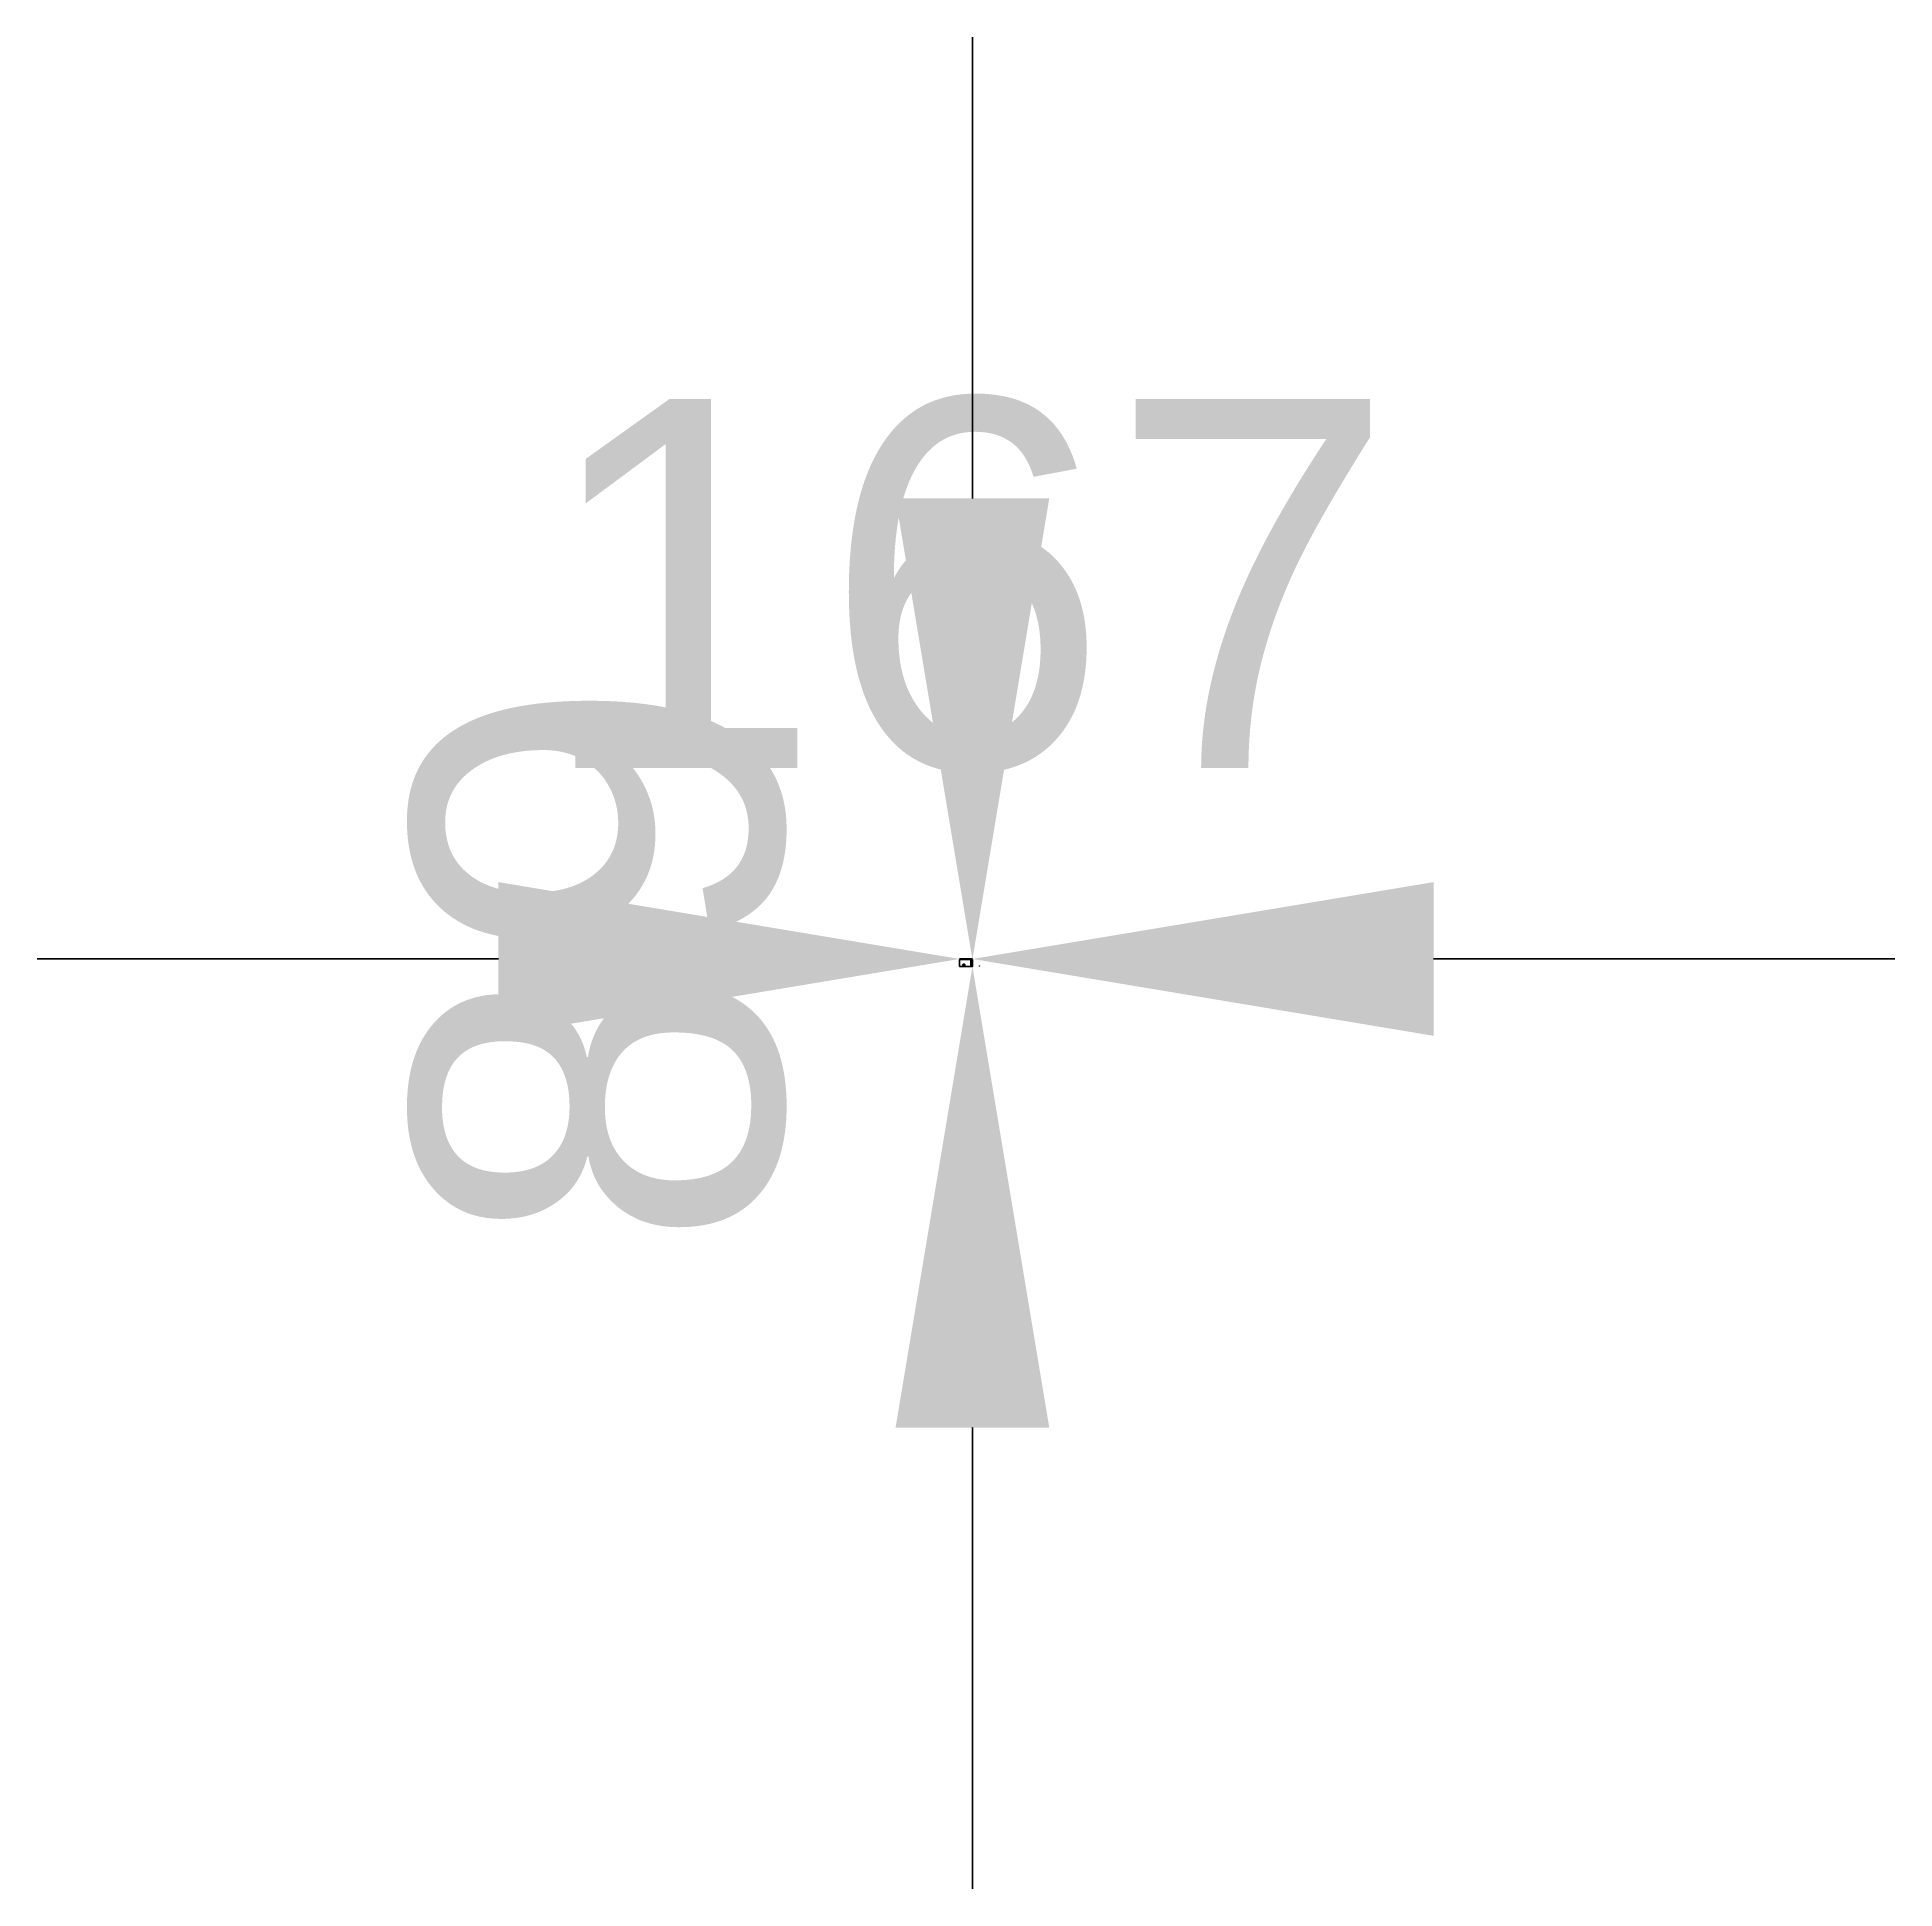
# Paper-space layout 'I03-rioleringen' of a CAD drawing. Header units: metres. Extents: x -12000 to 12167, y -11999 to 12090.
# The model-space entities are those that its viewports show. They can reach past a viewport. Long polylines and large blocks are cut down to what shows.
import ezdxf
from ezdxf.enums import TextEntityAlignment as Align

# ---------------------------------------------------------------- set-up
doc = ezdxf.new("R2010")
doc.units = ezdxf.units.M
doc.header["$PDMODE"] = 34
doc.header["$PDSIZE"] = -2.5
for name, pattern in [('A1', [2, 1, 1]), ('BATTING', [0.4001, 0.0001, -0.1, -0.2, -0.1]), ('D2', [8, 4, -2, 0, -2]), ('DASHDOT', [25.4, 12.7, -6.35, 0, -6.35]), ('DASHDOT2', [0.5, 0.25, -0.125, 0, -0.125]), ('DASHED2', [9.525, 6.35, -3.175]), ('HIDDEN', [9.525, 6.35, -3.175]), ('HIDDEN2', [4.7625, 3.175, -1.5875]), ('LTYPE_1', [0]), ('LTYPE_8', [0.01, 0.004, -0.0005, 0.004, -0.0005, 0.0005, -0.0005])]:
    doc.linetypes.add(name, pattern=pattern)
doc.layers.get('DEFPOINTS').update_dxf_attribs({"lineweight": 18})
doc.layers.add('0-_DRAW', color=6, linetype='Continuous', plot=False)
doc.layers.add('viewports', color=1, linetype='Continuous', plot=False)
for name, color, linetype in [('0-dekseldrivers', 7, 'Continuous'), ('0-dekselelectriciteit', 7, 'Continuous'), ('0-dekselgas', 7, 'Continuous'), ('0-dekselwater', 7, 'Continuous'), ('0-opmeting-Tweekerkenstraat', 7, 'Continuous'), ('0-voetpad+goten best', 7, 'HIDDEN'), ('1-kerkplein', 253, 'Continuous'), ('2-riolering-straatkolk', 7, 'Continuous'), ('2-toegangen', 6, 'Continuous'), ('2-TOEGANGEN1', 7, 'Continuous'), ('2-univ-gebouw', 3, 'Continuous'), ('2-voetpad+goten nieuw', 2, 'Continuous'), ('2-voorstel-stad-gent', 6, 'Continuous'), ('2_MET_HERRAS_BACHE', 3, 'Continuous'), ('5-betonwand', 2, 'LTYPE_1'), ('A-01-_Layout', 7, 'Continuous'), ('A01-_KADER', 7, 'Continuous'), ('A03-_aanzicht parkeergangen', 7, 'Continuous'), ('A03-_text_aard', 3, 'Continuous'), ('A03_TEMPLATE_50', 4, 'Continuous'), ('BH03', 7, 'Continuous'), ('BR14', 7, 'Continuous'), ('BT-GEBO2-HUISNR', 3, 'Continuous'), ('BT-TELEFOONCEL', 7, 'Continuous'), ('Bureau-units', 30, 'Continuous'), ('Catering', 82, 'Continuous'), ('Crash Barriers', 44, 'Continuous'), ('Foodtrucks', 160, 'Continuous'), ('KADER', 7, 'Continuous'), ('Kadertenten', 12, 'Continuous'), ('Koelcel', 162, 'Continuous'), ('legende', 7, 'Continuous'), ('MB-smartpoints 2D', 2, 'Continuous'), ('Nooduitgangen', 1, 'Continuous'), ('OA-arcering kerkplein', 254, 'Continuous'), ('OA-lijnafwatering', 7, 'Continuous'), ('OA-St Amandsplein', 1, 'Continuous'), ('OA-TEKST-straatnamen', 7, 'Continuous'), ('OA-vide', 7, 'Continuous'), ('OA-vuilbakken', 7, 'Continuous'), ('OA-zitbanken', 7, 'Continuous'), ('Parkeertoegangen', 3, 'Continuous'), ('Podium en layher', 234, 'Continuous'), ('Red Bull', 150, 'Continuous'), ('Sanitair', 132, 'Continuous'), ('Sponsorstands', 180, 'Continuous'), ('ST03-groen', 2, 'Continuous'), ('Tekst', 7, 'Continuous'), ('Tenten', 20, 'Continuous'), ('Tribunes', 179, 'Continuous'), ('Truss', 196, 'Continuous'), ('UITZETTEN', 54, 'Continuous'), ('VM - 16A', 6, 'Continuous'), ('VM-kleurvlakken', 151, 'Continuous'), ('VM-licht grijs', 151, 'Continuous'), ('VUILBAK', 3, 'Continuous'), ('W_CONCRETE_N0', 1, 'LTYPE_1'), ('Zwart', 250, 'Continuous')]:
    doc.layers.add(name, color=color, linetype=linetype)
for name, color, linetype, lineweight in [('0-WEG-TRAPPEN', 7, 'Continuous', 18), ('3-best-inspektieput', 2, 'Continuous', 18), ('Afmetingen', 252, 'Continuous', 13), ('Heras', 204, 'Continuous', 35), ('Lichtgrijs', 254, 'Continuous', 9), ('MB-outline 2D', 7, 'Continuous', 5), ('Nadar', 200, 'Continuous', 30), ('TM-Tempvaria', 7, 'Continuous', 35), ('Toiletcontainer', 110, 'Continuous', 70), ('Video', 112, 'Continuous', 9)]:
    doc.layers.add(name, color=color, linetype=linetype, lineweight=lineweight)
doc.layers.add('Elektriciteit', color=7, linetype='Continuous', lineweight=9, true_color=0x2d8410)
doc.layers.add('Plooitenten', color=7, linetype='Continuous', true_color=0xb53f7d)
doc.styles.add('AQUAFIN', font='simplex.shx', dxfattribs={"width": 0.8})
doc.styles.add('DIM', font='arial.ttf')
doc.styles.add('Gill Sans MT', font='GIL_____.TTF')
doc.styles.add('Hout varia', font='tahoma.ttf', dxfattribs={"height": 4})
doc.styles.add('kader-CentGothic', font='GOTHIC.TTF', dxfattribs={"height": 20})
doc.styles.add('S-50-50', font='Simplex', dxfattribs={"height": 25})
doc.styles.get("Standard").update_dxf_attribs({"font": 'arial.ttf'})
doc.styles.add('Verdana', font='verdana.ttf')
doc.styles.add('Verdana Bold', font='')
doc.styles.add('VK', font='GIL_____.TTF', dxfattribs={"height": 2.5})
doc.styles.get('Verdana Bold').set_extended_font_data('Verdana', bold=True)
doc.linetypes.add('FENCELINE1', pattern='A,6.35,-2.54,[133,ltypeshp.shx,S=2.54,R=0,X=-2.54,Y=0],-2.54,25.4', length=36.83)
doc.linetypes.add('FENCELINE2', pattern='A,6.35,-2.54,[132,ltypeshp.shx,S=2.54,R=0,X=-2.54,Y=0],-2.54,25.4', length=36.83)
doc.dimstyles.new('DIMEXT100', dxfattribs={"dimscale": 120, "dimtxt": 40, "dimasz": 50, "dimexe": 0.2, "dimexo": 0.5, "dimgap": 20, "dimtad": 1, "dimdec": 0, "dimzin": 0, "dimtxsty": 'DIM', "dimcen": 0.1, "dimse1": 1, "dimse2": 1, "dimclrd": 256, "dimclrt": 7, "dimaunit": 1, "dimadec": 0, "dimazin": 0, "dimtfac": 1, "dimtdec": 0, "dimtix": 1, "dimtmove": 2, "dimatfit": 3, "dimfxl": 1, "dimtolj": 1, "dimtzin": 0, "dimlwd": -1, "dimarcsym": 0})
pattern_1 = [(90.0101, (1513.56055, 374.45062), (-0.127, -2.24e-05), []), (180.0101, (1513.56055, 374.45062), (2.24e-05, -0.127), [])]
pattern_2 = [(131.11, (1513.5605, 374.4506), (-0.71766, -0.626275), [])]

# ---------------------------------------------------------------- blocks, each defined once
blk = doc.blocks.new('*D80')
at = {"layer": '1-kerkplein', "transparency": 16777216}
for p, q in [((-6000, 98), (-12000, 98)), ((167, 98), (0, 98)), ((6167, 98), (12167, 98))]:
    blk.add_line(p, q, dxfattribs=at)
for points in [[(-6000, 1098), (-6000, -902), (0, 98)], [(6167, 1098), (6167, -902), (167, 98)]]:
    blk.add_solid(points, dxfattribs=at)
at = {"layer": 'DEFPOINTS', "color": 0, "transparency": 16777216}
for p in [(0, 98), (0, 90), (167, 90)]:
    blk.add_point(p, dxfattribs=at)
at = {"layer": '1-kerkplein', "color": 7, "transparency": 16777216, "insert": (83, 4948), "char_height": 4800, "attachment_point": 5, "style": 'DIM'}
blk.add_mtext('\\A1;167', dxfattribs=at)
blk = doc.blocks.new('*D81')
at = {"layer": '1-kerkplein', "transparency": 16777216}
for p, q in [((167, 6090), (167, 12090)), ((167, 90), (167, 1)), ((167, -5999), (167, -11999))]:
    blk.add_line(p, q, dxfattribs=at)
for points in [[(-833, 6090), (1167, 6090), (167, 90)], [(-833, -5999), (1167, -5999), (167, 1)]]:
    blk.add_solid(points, dxfattribs=at)
at = {"layer": 'DEFPOINTS', "color": 0, "transparency": 16777216}
for p in [(166, 1), (167, 90), (167, 1)]:
    blk.add_point(p, dxfattribs=at)
at = {"layer": '1-kerkplein', "color": 7, "transparency": 16777216, "insert": (-4684, 46), "char_height": 4800, "attachment_point": 5, "rotation": 90, "style": 'DIM'}
blk.add_mtext('\\A1;89', dxfattribs=at)
blk = doc.blocks.new('vuilbak')
at = {"layer": 'OA-vuilbakken', "ltscale": 100}
for radius in [0.025, 0.01]:
    blk.add_circle((0, 0), radius, dxfattribs=at)
blk = doc.blocks.new('A$C072E088F')
at = {"layer": '2-riolering-straatkolk', "ltscale": 2}
h = blk.add_hatch(dxfattribs=at)
h.set_pattern_fill('LINE', color=256, scale=0.002, angle=90, style=0)
h.set_pattern_definition([(90, (5.599079, -6.4654274), (-0.00635, 4e-19), [])])
h.paths.add_polyline_path([(0, -0.03), (0.05, -0.03), (0.05, 0), (0, 0)])
at = {"layer": '2-riolering-straatkolk', "color": 1}
blk.add_lwpolyline([(0, -0.03), (0.05, -0.03), (0.05, 0), (0, 0)], close=True, dxfattribs=at)
blk = doc.blocks.new('dekselwater')
at = {"layer": '0-dekselwater', "linetype": 'ByBlock'}
blk.add_lwpolyline([(-0.04, 0.04), (0.04, 0.04), (0.04, -0.04), (-0.04, -0.04)], close=True, dxfattribs=at)
blk.add_circle((0, 0), 0.04, dxfattribs=at)
at = {"layer": '0-dekselwater', "style": 'AQUAFIN', "width": 0.8}
blk.add_text('W', height=0.08, dxfattribs=at).set_placement((0, 0.1), align=Align.MIDDLE)
blk = doc.blocks.new('dekselgas')
at = {"layer": '0-dekselwater', "linetype": 'ByBlock'}
blk.add_lwpolyline([(-0.04, 0.04), (0.04, 0.04), (0.04, -0.04), (-0.04, -0.04)], close=True, dxfattribs=at)
blk.add_circle((0, 0), 0.04, dxfattribs=at)
at = {"layer": '0-dekselwater', "style": 'AQUAFIN', "width": 0.8}
blk.add_text('G', height=0.08, dxfattribs=at).set_placement((0, 0.1), align=Align.MIDDLE)
blk = doc.blocks.new('dekseldrivers')
at = {"layer": '0-dekselwater', "linetype": 'ByBlock'}
blk.add_lwpolyline([(-0.04, 0.04), (0.04, 0.04), (0.04, -0.04), (-0.04, -0.04)], close=True, dxfattribs=at)
blk.add_circle((0, 0), 0.04, dxfattribs=at)
at = {"layer": '0-dekselwater', "style": 'AQUAFIN', "width": 0.8}
blk.add_text('D', height=0.08, dxfattribs=at).set_placement((0, 0.1), align=Align.MIDDLE)
blk = doc.blocks.new('dekselelectriciteit2')
at = {"layer": '0-dekselelectriciteit', "linetype": 'ByBlock'}
blk.add_lwpolyline([(-0.04, 0.04), (0.04, 0.04), (0.04, -0.04), (-0.04, -0.04)], close=True, dxfattribs=at)
blk.add_circle((0, 0), 0.04, dxfattribs=at)
at = {"layer": '0-dekselelectriciteit', "style": 'AQUAFIN', "width": 0.8}
blk.add_text('E', height=0.08, dxfattribs=at).set_placement((0, 0.1), align=Align.MIDDLE)
blk = doc.blocks.new('dekselelectriciteit')
at = {"layer": '0-dekselelectriciteit', "linetype": 'ByBlock'}
blk.add_line((-0.04, -0.04), (0.04, 0.04), dxfattribs=at)
blk.add_lwpolyline([(-0.04, 0.04), (0.04, 0.04), (0.04, -0.04), (-0.04, -0.04)], close=True, dxfattribs=at)
at = {"layer": '0-dekselelectriciteit', "style": 'AQUAFIN', "width": 0.8}
blk.add_text('E', height=0.08, dxfattribs=at).set_placement((0, 0.1), align=Align.MIDDLE)
blk = doc.blocks.new('dekselH')
at = {"layer": '0-dekselwater', "linetype": 'ByBlock'}
blk.add_lwpolyline([(-0.04, 0.04), (0.04, 0.04), (0.04, -0.04), (-0.04, -0.04)], close=True, dxfattribs=at)
blk.add_circle((0, 0), 0.04, dxfattribs=at)
at = {"layer": '0-dekselwater', "style": 'AQUAFIN', "width": 0.8}
blk.add_text('H', height=0.08, dxfattribs=at).set_placement((0, 0.1), align=Align.MIDDLE)
blk = doc.blocks.new('dekselT')
at = {"layer": '0-dekselwater', "linetype": 'ByBlock'}
blk.add_lwpolyline([(-0.04, 0.04), (0.04, 0.04), (0.04, -0.04), (-0.04, -0.04)], close=True, dxfattribs=at)
blk.add_circle((0, 0), 0.04, dxfattribs=at)
at = {"layer": '0-dekselwater', "style": 'AQUAFIN', "width": 0.8}
blk.add_text('T', height=0.08, dxfattribs=at).set_placement((0, 0.1), align=Align.MIDDLE)
blk = doc.blocks.new('0335')
at = {"color": 40, "linetype": 'Continuous'}
blk.add_line((0, 0), (0, 0), dxfattribs=at)
blk.add_line((0, 0), (0, 0), dxfattribs=at)
blk.add_lwpolyline([(0, 0), (0, 0), (0, 0), (0, 0)], close=True, dxfattribs=at)
blk = doc.blocks.new('BOOM')
at = {"color": 0}
for p, q in [((-0.05, 0.004), (-0.048, 0.013)), ((-0.05, -0.004), (-0.05, 0.004)), ((-0.048, 0.013), (-0.045, 0.021)), ((-0.048, 0.013), (-0.04, 0.012)), ((-0.045, 0.021), (-0.043, 0.025)), ((-0.043, 0.025), (-0.037, 0.033)), ((-0.037, 0.033), (-0.025, 0.02)), ((-0.035, 0.036), (-0.029, 0.041)), ((-0.025, 0.02), (-0.035, 0.036)), ((-0.029, 0.041), (-0.021, 0.045)), ((-0.021, 0.045), (-0.012, 0.048)), ((-0.012, 0.048), (-0.004, 0.028)), ((-0.004, 0.028), (-0.007, 0.049)), ((-0.007, 0.049), (0.008, 0.049)), ((-0.004, 0.028), (0, 0.014)), ((0.007, 0.043), (0.008, 0.049)), ((0.008, 0.049), (0.02, 0.047)), ((0.02, 0.047), (0.013, 0.022)), ((0.013, 0.022), (0.024, 0.044)), ((0.024, 0.044), (0.032, 0.038)), ((0.032, 0.038), (0.035, 0.035)), ((0.049, 0.007), (0.033, 0.008)), ((0.033, 0.008), (0.05, 0.005)), ((0.035, 0.035), (0.042, 0.028)), ((0.042, 0.028), (0.037, 0.025)), ((0.042, 0.028), (0.047, 0.017)), ((0.047, 0.017), (0.049, 0.007)), ((0.05, 0.005), (0.05, -0.004)), ((-0.048, -0.012), (-0.05, -0.004)), ((-0.027, -0.006), (-0.048, -0.012)), ((-0.047, -0.016), (-0.027, -0.006)), ((-0.041, -0.029), (-0.047, -0.016)), ((-0.035, -0.035), (-0.041, -0.029)), ((-0.035, -0.035), (-0.031, -0.032)), ((-0.025, -0.043), (-0.035, -0.035)), ((-0.017, -0.047), (-0.025, -0.043)), ((-0.009, -0.026), (-0.017, -0.047)), ((-0.013, -0.048), (-0.009, -0.032)), ((-0.002, -0.05), (-0.013, -0.048)), ((-0.009, -0.026), (-0.007, -0.014)), ((-0.009, -0.032), (-0.009, -0.026)), ((0.007, -0.049), (-0.002, -0.05)), ((0.007, -0.049), (0.005, -0.038)), ((0.021, -0.045), (0.007, -0.049)), ((0.024, -0.043), (0.015, -0.026)), ((0.015, -0.026), (0.021, -0.045)), ((0.035, -0.035), (0.024, -0.043)), ((0.047, -0.017), (0.028, -0.013)), ((0.028, -0.013), (0.045, -0.022)), ((0.035, -0.035), (0.033, -0.032)), ((0.041, -0.029), (0.035, -0.035)), ((0.045, -0.022), (0.041, -0.029)), ((0.048, -0.013), (0.047, -0.017)), ((0.05, -0.004), (0.048, -0.013))]:
    blk.add_line(p, q, dxfattribs=at)
blk = doc.blocks.new('BG0101')
at = {"xscale": 0.02, "yscale": 0.02, "zscale": 0.02}
blk.add_blockref('BOOM', (0, 0), dxfattribs=at)
blk = doc.blocks.new('BH0201')
for p, q in [((-0.0005, 0), (-0.0005, -0.001)), ((0, -0.002), (0, 0)), ((0.0005, 0), (0.0005, -0.001))]:
    blk.add_line(p, q)
blk = doc.blocks.new('BR1708')
blk.add_line((0, 0), (0, 0))
blk.add_line((0, 0), (0, 0))
blk.add_line((0, 0), (0, 0))
blk.add_line((0, 0), (0, 0))
blk = doc.blocks.new('BR1707')
for p, q in [((0.0005, 0.0005), (-0.0005, 0.0005)), ((0.0005, 0.000167), (-0.0005, 0.000167)), ((0.0005, -0.000166), (-0.0005, -0.000166)), ((-0.0005, -0.0005), (0.0005, -0.0005))]:
    blk.add_line(p, q)
blk = doc.blocks.new('063')
at = {"color": 0, "linetype": 'Continuous'}
for p, q in [((-0.0005, -0.00029), (0, 0.00058)), ((-0.00043, -0.00024), (0, 0.00051)), ((-0.00022, 0), (-0.00021, 0.00006)), ((-0.00021, -0.00006), (-0.00022, 0)), ((-0.00021, 0.00006), (-0.00019, 0.00011)), ((-0.00019, 0.00011), (-0.00016, 0.00016)), ((-0.00016, 0.00016), (-0.00011, 0.00019)), ((-0.00015, 0.00021), (0, 0.00041)), ((0, 0.00028), (-0.00015, 0.00021)), ((-0.00011, 0.00019), (-0.00006, 0.00021)), ((-0.00006, 0.00021), (0, 0.00022)), ((0, 0.00028), (-0.00005, 0.00034)), ((0, 0.00058), (0.0005, -0.00029)), ((0, 0.00051), (0.00045, -0.00025)), ((0, 0.00051), (0, 0.00028)), ((0, 0.00041), (0.00017, 0.00021)), ((0, 0.00028), (0.00005, 0.00036)), ((0.00017, 0.00021), (0, 0.00028)), ((0, 0.00022), (0.00006, 0.00022)), ((0.00006, 0.00022), (0.00011, 0.00019)), ((0.00011, 0.00019), (0.00016, 0.00016)), ((0.00016, 0.00016), (0.00019, 0.00011)), ((0.00028, 0.00001), (0.00018, -0.00021)), ((0.00019, 0.00011), (0.00021, 0.00006)), ((0.00021, 0.00006), (0.00022, 0)), ((0.00022, 0), (0.00021, -0.00006)), ((0.0004, -0.00019), (0.00028, 0.00001)), ((0.0005, -0.00029), (-0.0005, -0.00029)), ((0.00045, -0.00025), (-0.00043, -0.00024)), ((-0.00035, -0.00019), (-0.00027, -0.00001)), ((-0.00035, -0.00019), (-0.00022, -0.00014)), ((-0.00017, -0.00021), (-0.00035, -0.00019)), ((-0.00022, -0.00014), (-0.0003, -0.00009)), ((-0.00027, -0.00001), (-0.00017, -0.00021)), ((-0.00022, -0.00014), (-0.00027, -0.00022)), ((-0.00019, -0.00011), (-0.00021, -0.00006)), ((-0.00016, -0.00016), (-0.00019, -0.00011)), ((-0.00011, -0.00019), (-0.00016, -0.00016)), ((-0.00006, -0.00021), (-0.00011, -0.00019)), ((0, -0.00022), (-0.00006, -0.00021)), ((0.00006, -0.00021), (0, -0.00022)), ((0.00011, -0.00019), (0.00006, -0.00021)), ((0.00016, -0.00016), (0.00011, -0.00019)), ((0.00019, -0.00011), (0.00016, -0.00016)), ((0.00018, -0.00021), (0.0004, -0.00019)), ((0.00021, -0.00006), (0.00019, -0.00011)), ((0.00023, -0.00011), (0.00033, -0.00006)), ((0.0004, -0.00019), (0.00023, -0.00011)), ((0.00023, -0.00011), (0.00028, -0.00024))]:
    blk.add_line(p, q, dxfattribs=at)
blk = doc.blocks.new('HERRAS_BACHE')
at = {"layer": '2_MET_HERRAS_BACHE'}
for p, q in [((104131782, 193256129), (104134959, 193254662)), ((104134607, 193254018), (104134942, 193254744)), ((104134789, 193253934), (104134607, 193254018)), ((104134888, 193254472), (104134779, 193254236)), ((104134779, 193254236), (104134843, 193254206)), ((104135124, 193254660), (104134789, 193253934)), ((104134843, 193254206), (104134952, 193254443)), ((104134952, 193254443), (104134888, 193254472)), ((104134942, 193254744), (104135124, 193254660))]:
    blk.add_line(p, q, dxfattribs=at)
for centre in [(104134709, 193254120), (104134800, 193254078), (104134908, 193254551), (104134959, 193254662), (104134999, 193254509), (104135050, 193254620)]:
    blk.add_circle(centre, 21, dxfattribs=at)
blk = doc.blocks.new('0971')
at = {"color": 7, "linetype": 'Continuous'}
blk.add_lwpolyline([(0, 0), (0, 0), (0, 0)], close=True, dxfattribs=at)
at = {"color": 54, "linetype": 'Continuous', "style": 'AQUAFIN', "width": 0.8}
blk.add_attdef('32', (0, 0), '', height=0.0006, rotation=90, dxfattribs=at)
blk = doc.blocks.new('B100000')
at = {"layer": 'MB-outline 2D'}
for p, q in [((60, 46), (0, 46)), ((940, 46), (1000, 46)), ((60, -12), (0, -12)), ((248, -448), (752, -448)), ((722, -75), (278, -75)), ((722, -300), (278, -300)), ((940, -12), (1000, -12))]:
    blk.add_line(p, q, dxfattribs=at)
for points in [[(0, -488), (1000, -488), (1000, 762), (0, 762)], [(940, 46), (940, 722), (60, 722), (60, 46)]]:
    blk.add_lwpolyline(points, close=True, dxfattribs=at)
for points in [[(792, -448), (940, -448), (940, -12), (60, -12), (60, -448), (208, -448)], [(208, -12), (208, -482), (248, -482), (248, -12)], [(278, -12), (278, -335), (248, -335)], [(722, -12), (722, -335), (752, -335)], [(792, -12), (792, -482), (752, -482), (752, -12)]]:
    blk.add_lwpolyline(points, dxfattribs=at)
at = {"layer": 'MB-smartpoints 2D'}
for p in [(0, 0), (1000, 0)]:
    blk.add_point(p, dxfattribs=at)

msp = doc.modelspace()

# ---------------------------------------------------------------- hatches: boundary and pattern name
at = {"layer": '2-riolering-straatkolk', "ltscale": 2}
h = msp.add_hatch(dxfattribs=at)
h.set_pattern_fill('LINE', color=256, scale=0.02, angle=73.615837, style=0)
h.set_pattern_definition([(73.61584, (1477.23488, 320.61801), (-0.06092139, 0.017911844), [])])
h.paths.add_polyline_path([(1442, 398), (1442, 398), (1442, 398), (1442, 398)])
h = msp.add_hatch(dxfattribs=at)
h.set_pattern_fill('LINE', color=256, scale=0.02, angle=73.615837, style=0)
h.set_pattern_definition([(73.61584, (1479.11615, 327.15291), (-0.06092139, 0.017911844), [])])
h.paths.add_polyline_path([(1444, 405), (1444, 405), (1444, 405), (1444, 405)])
h = msp.add_hatch(dxfattribs=at)
h.set_pattern_fill('LINE', color=256, scale=0.02, angle=5.578712, style=0)
h.set_pattern_definition([(5.57871, (1387.74835, 293.127996), (-0.006173033, 0.06319924), [])])
h.paths.add_polyline_path([(1446, 355), (1446, 355), (1447, 355), (1447, 355)])
h = msp.add_hatch(dxfattribs=at)
h.set_pattern_fill('LINE', color=256, scale=0.02, angle=5.578712, style=0)
h.set_pattern_definition([(5.57871, (1396.462713, 293.960105), (-0.006173033, 0.06319924), [])])
h.paths.add_polyline_path([(1455, 356), (1455, 355), (1455, 355), (1455, 356)])
at = {"layer": '2-riolering-straatkolk'}
h = msp.add_hatch(dxfattribs=at)
h.set_pattern_fill('LINE', color=256, scale=0.02, angle=87.905339, style=0)
h.set_pattern_definition([(87.90534, (1513.6771, 372.21938), (-0.06345757, 0.00232096), [])])
h.paths.add_polyline_path([(1456, 437), (1457, 437), (1457, 438), (1456, 438)])
at = {"layer": '2-riolering-straatkolk', "ltscale": 2}
h = msp.add_hatch(dxfattribs=at)
h.set_pattern_fill('LINE', color=256, scale=0.02, angle=59.643336, style=0)
h.set_pattern_definition([(59.64334, (1472.49774, 307.92882), (-0.054793906, 0.03209171), [])])
h.paths.add_polyline_path([(1457, 392), (1457, 392), (1457, 392), (1457, 392)])
h = msp.add_hatch(dxfattribs=at)
h.set_pattern_fill('LINE', color=256, scale=0.02, angle=59.643336, style=0)
h.set_pattern_definition([(59.64334, (1476.263246, 314.18527), (-0.054793906, 0.03209171), [])])
h.paths.add_polyline_path([(1460, 398), (1461, 398), (1461, 398), (1461, 398)])
h = msp.add_hatch(dxfattribs=at)
h.set_pattern_fill('LINE', color=256, scale=0.02, angle=45.733452, style=0)
h.set_pattern_definition([(45.73345, (1466.26877, 295.286454), (-0.045472374, 0.04432283), [])])
h.paths.add_polyline_path([(1471, 380), (1471, 380), (1472, 380), (1471, 381)])
h = msp.add_hatch(dxfattribs=at)
h.set_pattern_fill('LINE', color=256, scale=0.02, angle=45.733452, style=0)
h.set_pattern_definition([(45.73345, (1471.04319, 300.133575), (-0.045472374, 0.04432283), [])])
h.paths.add_polyline_path([(1476, 385), (1476, 385), (1476, 385), (1476, 386)])
h = msp.add_hatch(dxfattribs=at)
h.set_pattern_fill('LINE', color=256, scale=0.02, angle=68.204598, style=0)
h.set_pattern_definition([(68.2046, (1517.5105, 286.568425), (-0.058960742, 0.023577126), [])])
h.paths.add_polyline_path([(1489, 367), (1490, 367), (1490, 367), (1490, 367)])
h = msp.add_hatch(dxfattribs=at)
h.set_pattern_fill('LINE', color=256, scale=0.02, angle=68.204598, style=0)
h.set_pattern_definition([(68.2046, (1520.053413, 293.4072), (-0.058960742, 0.023577126), [])])
h.paths.add_polyline_path([(1492, 374), (1492, 374), (1493, 374), (1492, 374)])
h = msp.add_hatch(dxfattribs=at)
h.set_pattern_fill('LINE', color=256, scale=0.02, angle=89.999983, style=0)
h.set_pattern_definition([(89.99998, (1567.54685, 306.669407), (-0.0635, 2e-08), [])])
h.paths.add_polyline_path([(1512, 371), (1512, 371), (1512, 371), (1512, 371)])
h = msp.add_hatch(dxfattribs=at)
h.set_pattern_fill('LINE', color=256, scale=0.02, angle=89.999983, style=0)
h.set_pattern_definition([(89.99998, (1567.546845, 299.869407), (-0.0635, 2e-08), [])])
h.paths.add_polyline_path([(1512, 364), (1512, 364), (1512, 365), (1512, 365)])
h = msp.add_hatch(dxfattribs=at)
h.set_pattern_fill('LINE', color=256, scale=0.02, angle=89.999983, style=0)
h.set_pattern_definition([(89.99998, (1587.544225, 306.6694), (-0.0635, 2e-08), [])])
h.paths.add_polyline_path([(1532, 371), (1532, 371), (1532, 371), (1532, 371)])
h = msp.add_hatch(dxfattribs=at)
h.set_pattern_fill('LINE', color=256, scale=0.02, angle=89.999983, style=0)
h.set_pattern_definition([(89.99998, (1607.544225, 306.669394), (-0.0635, 2e-08), [])])
h.paths.add_polyline_path([(1552, 371), (1552, 371), (1552, 371), (1552, 371)])
h = msp.add_hatch(dxfattribs=at)
h.set_pattern_fill('LINE', color=256, scale=0.02, angle=89.999983, style=0)
h.set_pattern_definition([(89.99998, (1607.544223, 299.869394), (-0.0635, 2e-08), [])])
h.paths.add_polyline_path([(1552, 364), (1552, 364), (1552, 365), (1552, 365)])
h = msp.add_hatch(dxfattribs=at)
h.set_pattern_fill('LINE', color=256, scale=0.02, angle=89.999983, style=0)
h.set_pattern_definition([(89.99998, (1627.544225, 306.66939), (-0.0635, 2e-08), [])])
h.paths.add_polyline_path([(1572, 371), (1572, 371), (1572, 371), (1572, 371)])
h = msp.add_hatch(dxfattribs=at)
h.set_pattern_fill('LINE', color=256, scale=0.02, angle=89.999983, style=0)
h.set_pattern_definition([(89.99998, (1627.544223, 299.86939), (-0.0635, 2e-08), [])])
h.paths.add_polyline_path([(1572, 364), (1572, 364), (1572, 365), (1572, 365)])
h = msp.add_hatch(dxfattribs=at)
h.set_pattern_fill('LINE', color=256, scale=0.02, angle=89.999983, style=0)
h.set_pattern_definition([(89.99998, (1647.544225, 306.66938), (-0.0635, 2e-08), [])])
h.paths.add_polyline_path([(1592, 371), (1592, 371), (1592, 371), (1592, 371)])
h = msp.add_hatch(dxfattribs=at)
h.set_pattern_fill('LINE', color=256, scale=0.02, angle=89.999983, style=0)
h.set_pattern_definition([(89.99998, (1647.544223, 299.86938), (-0.0635, 2e-08), [])])
h.paths.add_polyline_path([(1592, 364), (1592, 364), (1592, 365), (1592, 365)])
h = msp.add_hatch(dxfattribs=at)
h.set_pattern_fill('LINE', color=256, scale=0.02, angle=89.999983, style=0)
h.set_pattern_definition([(89.99998, (1667.544225, 306.669376), (-0.0635, 2e-08), [])])
h.paths.add_polyline_path([(1612, 371), (1612, 371), (1612, 371), (1612, 371)])
h = msp.add_hatch(dxfattribs=at)
h.set_pattern_fill('LINE', color=256, scale=0.02, angle=89.999983, style=0)
h.set_pattern_definition([(89.99998, (1667.544223, 299.869376), (-0.0635, 2e-08), [])])
h.paths.add_polyline_path([(1612, 364), (1612, 364), (1612, 365), (1612, 365)])
h = msp.add_hatch(dxfattribs=at)
h.set_pattern_fill('LINE', color=256, scale=0.02, angle=89.999983, style=0)
h.set_pattern_definition([(89.99998, (1687.544225, 306.66937), (-0.0635, 2e-08), [])])
h.paths.add_polyline_path([(1632, 371), (1632, 371), (1632, 371), (1632, 371)])
h = msp.add_hatch(dxfattribs=at)
h.set_pattern_fill('LINE', color=256, scale=0.02, angle=89.999983, style=0)
h.set_pattern_definition([(89.99998, (1687.544223, 299.86937), (-0.0635, 2e-08), [])])
h.paths.add_polyline_path([(1632, 364), (1632, 364), (1632, 365), (1632, 365)])
h = msp.add_hatch(dxfattribs=at)
h.set_pattern_fill('LINE', color=256, scale=0.02, angle=179.999983, style=0)
h.set_pattern_definition([(179.99998, (1701.336296, 439.84372), (-2e-08, -0.0635), [])])
h.paths.add_polyline_path([(1637, 384), (1637, 384), (1637, 384), (1637, 384)])
h = msp.add_hatch(dxfattribs=at)
h.set_pattern_fill('LINE', color=256, scale=0.02, angle=179.999983, style=0)
h.set_pattern_definition([(179.99998, (1704.540175, 439.78341), (-2e-08, -0.0635), [])])
h.paths.add_polyline_path([(1640, 384), (1640, 384), (1640, 384), (1640, 384)])
h = msp.add_hatch(dxfattribs=at)
h.set_pattern_fill('LINE', color=256, scale=0.02, angle=179.300881, style=0)
h.set_pattern_definition([(179.30088, (1707.38711, 486.03183), (-0.000774804, -0.063495273), [])])
h.paths.add_polyline_path([(1642, 431), (1642, 431), (1642, 431), (1642, 431)])
h = msp.add_hatch(dxfattribs=at)
h.set_pattern_fill('LINE', color=256, scale=0.02, angle=75.988434, style=0)
h.set_pattern_definition([(75.988434, (1688.513635, 285.56361), (-0.061610676, 0.015374477), [])])
h.paths.add_polyline_path([(1650, 362), (1650, 361), (1650, 362), (1650, 362)])
h = msp.add_hatch(dxfattribs=at)
h.set_pattern_fill('LINE', color=256, scale=0.02, angle=75.988434, style=0)
h.set_pattern_definition([(75.988434, (1690.197684, 292.151896), (-0.061610676, 0.015374477), [])])
h.paths.add_polyline_path([(1651, 368), (1652, 368), (1652, 368), (1652, 368)])
h = msp.add_hatch(dxfattribs=at)
h.set_pattern_fill('LINE', color=256, scale=0.02, angle=87.991885, style=0)
h.set_pattern_definition([(87.991885, (1705.8313, 361.2091), (-0.063461003, 0.002225106), [])])
h.paths.add_polyline_path([(1652, 427), (1653, 427), (1653, 428), (1652, 428)])
h = msp.add_hatch(dxfattribs=at)
h.set_pattern_fill('LINE', color=256, scale=0.02, angle=178.878796, style=0)
h.set_pattern_definition([(178.8788, (1719.863993, 438.71495), (-0.001242533, -0.06348784), [])])
h.paths.add_polyline_path([(1654, 384), (1654, 384), (1654, 384), (1654, 384)])
h = msp.add_hatch(dxfattribs=at)
h.set_pattern_fill('LINE', color=256, scale=0.02, angle=178.878796, style=0)
h.set_pattern_definition([(178.8788, (1719.58968, 424.69871), (-0.001242533, -0.06348784), [])])
h.paths.add_polyline_path([(1654, 370), (1654, 370), (1654, 370), (1654, 370)])
h = msp.add_hatch(dxfattribs=at)
h.set_pattern_fill('LINE', color=256, scale=0.02, angle=178.878796, style=0)
h.set_pattern_definition([(178.8788, (1720.64669, 478.707293), (-0.001242533, -0.06348784), [])])
h.paths.add_polyline_path([(1655, 424), (1655, 424), (1655, 424), (1655, 424)])
h = msp.add_hatch(dxfattribs=at)
h.set_pattern_fill('LINE', color=256, scale=0.02, angle=178.878796, style=0)
h.set_pattern_definition([(178.8788, (1720.25534, 458.71112), (-0.001242533, -0.06348784), [])])
h.paths.add_polyline_path([(1655, 404), (1655, 404), (1655, 404), (1655, 404)])
h = msp.add_hatch(dxfattribs=at)
h.set_pattern_fill('LINE', color=256, scale=0.02, angle=268.878796, style=0)
h.set_pattern_definition([(268.8788, (1611.23477, 498.34144), (0.06348784, -0.001242533), [])])
h.paths.add_polyline_path([(1666, 433), (1665, 433), (1665, 433), (1666, 433)])
h = msp.add_hatch(dxfattribs=at)
h.set_pattern_fill('LINE', color=256, scale=0.02, angle=268.878796, style=0)
h.set_pattern_definition([(268.8788, (1611.03373, 492.73924), (0.06348784, -0.001242533), [])])
h.paths.add_polyline_path([(1666, 427), (1665, 427), (1665, 427), (1666, 427)])
h = msp.add_hatch(dxfattribs=at)
h.set_pattern_fill('LINE', color=256, scale=0.02, angle=300.974381, style=0)
h.set_pattern_definition([(300.97438, (1607.46808, 459.99016), (0.05444474, 0.032680577), [])])
h.paths.add_polyline_path([(1689, 434), (1688, 433), (1688, 433), (1689, 433)])
h = msp.add_hatch(dxfattribs=at)
h.set_pattern_fill('LINE', color=256, scale=0.02, angle=397.014625, style=0)
h.set_pattern_definition([(37.014625, (1670.3468, 341.88336), (-0.0382282, 0.0507036), [])])
h.paths.add_polyline_path([(1688, 425), (1688, 425), (1689, 425), (1688, 426)])
h = msp.add_hatch(dxfattribs=at)
h.set_pattern_fill('LINE', color=256, scale=0.02, angle=90, style=0)
h.set_pattern_definition([(90, (1844.31003, 390.877804), (-0.0635, 4e-18), [])])
h.paths.add_polyline_path([(1788, 455), (1789, 455), (1789, 456), (1788, 456)])
at = {"layer": 'Catering'}
for points in [[(1473, 405), (1473, 398), (1474, 398), (1474, 405)], [(1482, 403), (1482, 396), (1483, 396), (1483, 403)], [(1519, 427), (1512, 427), (1512, 425), (1519, 425)], [(1519, 421), (1512, 421), (1512, 419), (1519, 419)], [(1539, 381), (1532, 381), (1532, 380), (1539, 380)], [(1540, 376), (1533, 376), (1533, 374), (1540, 374)], [(1577, 420), (1570, 420), (1570, 418), (1577, 418)], [(1579, 381), (1572, 381), (1572, 379), (1579, 379)], [(1579, 375), (1572, 375), (1572, 374), (1579, 374)], [(1584, 425), (1577, 425), (1577, 424), (1584, 424)]]:
    msp.add_hatch(color=256, dxfattribs=at).paths.add_polyline_path(points)
at = {"layer": 'Kadertenten', "true_color": 0x00c500}
msp.add_hatch(color=92, dxfattribs=at).paths.add_polyline_path([(1455, 240), (1451, 240), (1451, 239), (1455, 239)])
at = {"layer": 'legende', "true_color": 0xffffff}
msp.add_hatch(color=7, dxfattribs=at).paths.add_polyline_path([(1516, 252), (1493, 252), (1493, 234), (1516, 234)])
at = {"layer": 'Lichtgrijs'}
h = msp.add_hatch(dxfattribs=at)
h.set_pattern_fill('ANSI31', color=256, scale=0.3, angle=86.11, style=0)
h.set_pattern_definition(pattern_2)
h.paths.add_polyline_path([(1420, 357), (1420, 352), (1412, 352), (1407, 348), (1407, 343), (1408, 343), (1408, 339), (1399, 338), (1400, 346), (1412, 357)])
h.paths.add_polyline_path([(1420, 357), (1426, 357), (1426, 340), (1420, 340)])
h.paths.add_polyline_path([(1426, 357), (1443, 357), (1445, 355), (1446, 349), (1426, 348)])
h.paths.add_polyline_path([(1436, 348), (1446, 349), (1446, 344), (1436, 343)])
h.paths.add_polyline_path([(1446, 344), (1436, 343), (1437, 338), (1446, 339)])
h.paths.add_polyline_path([(1437, 338), (1446, 339), (1447, 334), (1437, 333)])
h.paths.add_polyline_path([(1440, 314), (1436, 313), (1433, 325), (1435, 325), (1434, 333), (1437, 333), (1439, 324), (1439, 322)])
h.paths.add_polyline_path([(1442, 334), (1447, 334), (1447, 326), (1442, 325)])
h.paths.add_polyline_path([(1439, 324), (1447, 326), (1448, 318), (1447, 316), (1440, 314), (1439, 322)])
h.paths.add_polyline_path([(1436, 313), (1434, 321), (1432, 327), (1431, 326), (1432, 325), (1428, 324), (1431, 312)])
h.paths.add_polyline_path([(1431, 333), (1432, 330), (1426, 329), (1426, 332)])
h.paths.add_polyline_path([(1411, 330), (1412, 331), (1412, 329), (1421, 332), (1422, 329), (1415, 327), (1415, 326), (1413, 325), (1412, 328), (1411, 328)])
h.paths.add_polyline_path([(1424, 321), (1424, 322), (1425, 321), (1428, 322), (1431, 312), (1426, 310)])
h.paths.add_polyline_path([(1424, 321), (1419, 320), (1422, 309), (1427, 310)])
h.paths.add_polyline_path([(1415, 319), (1419, 320), (1422, 309), (1418, 307)])
h.paths.add_polyline_path([(1410, 324), (1413, 324), (1414, 323), (1411, 323)])
h.paths.add_polyline_path([(1409, 317), (1415, 319), (1418, 307), (1412, 306)])
h.paths.add_polyline_path([(1409, 317), (1405, 316), (1405, 312), (1404, 312), (1406, 304), (1412, 306)])
h.paths.add_polyline_path([(1405, 316), (1405, 312), (1404, 312), (1406, 304), (1401, 302), (1399, 302), (1398, 303), (1398, 304), (1398, 316)])
h.paths.add_polyline_path([(1398, 316), (1399, 322), (1405, 322), (1406, 320), (1405, 320), (1405, 316)])
h.paths.add_polyline_path([(1399, 327), (1408, 328), (1408, 326), (1408, 326), (1408, 322), (1399, 322)])
h.paths.add_polyline_path([(1399, 333), (1408, 333), (1408, 331), (1408, 331), (1408, 328), (1399, 327)])
h.paths.add_polyline_path([(1399, 338), (1399, 335), (1407, 335), (1407, 338), (1409, 338), (1409, 339), (1408, 339)])
h = msp.add_hatch(dxfattribs=at)
h.set_pattern_fill('ANSI31', color=256, scale=0.3, angle=86.11, style=0)
h.set_pattern_definition(pattern_2)
h.paths.add_polyline_path([(1417, 403), (1402, 407), (1401, 406), (1400, 393), (1409, 391), (1409, 391), (1409, 391), (1410, 394), (1414, 393)])
h.paths.add_polyline_path([(1417, 403), (1413, 388), (1413, 387), (1417, 387), (1417, 390), (1418, 390), (1422, 401)])
h.paths.add_polyline_path([(1422, 401), (1427, 400), (1423, 387), (1422, 387), (1422, 388), (1418, 390)])
h.paths.add_polyline_path([(1427, 400), (1432, 399), (1430, 390), (1429, 390), (1428, 391), (1427, 390), (1424, 391)])
h.paths.add_polyline_path([(1432, 399), (1430, 392), (1433, 391), (1434, 389), (1435, 389), (1437, 397)])
h.paths.add_polyline_path([(1437, 397), (1435, 390), (1436, 391), (1437, 387), (1442, 387), (1441, 396)])
h.paths.add_polyline_path([(1442, 387), (1433, 386), (1433, 388), (1429, 388), (1430, 381), (1412, 380), (1411, 369), (1443, 369), (1444, 369)])
h.paths.add_polyline_path([(1410, 382), (1412, 382), (1411, 369), (1405, 374), (1408, 378), (1410, 381)])
h.paths.add_polyline_path([(1399, 382), (1410, 382), (1410, 381), (1408, 378), (1405, 374), (1399, 379)])
h.paths.add_polyline_path([(1400, 387), (1411, 387), (1411, 385), (1412, 385), (1412, 382), (1399, 382)])
h.paths.add_polyline_path([(1400, 393), (1409, 391), (1409, 390), (1413, 389), (1413, 388), (1409, 388), (1409, 389), (1407, 389), (1407, 387), (1400, 387)])
h = msp.add_hatch(dxfattribs=at)
h.set_pattern_fill('ANSI31', color=256, scale=0.3, angle=86.11, style=0)
h.set_pattern_definition(pattern_2)
h.paths.add_polyline_path([(1408, 418), (1412, 433), (1424, 430), (1423, 427), (1426, 426), (1430, 447), (1449, 444), (1442, 408)])
h = msp.add_hatch(dxfattribs=at)
h.set_pattern_fill('ANSI31', color=256, scale=0.3, angle=86.11, style=0)
h.set_pattern_definition(pattern_2)
h.paths.add_polyline_path([(1455, 443), (1456, 462), (1452, 462), (1452, 463), (1447, 463), (1447, 466), (1444, 467), (1441, 468), (1441, 469), (1421, 473), (1419, 462), (1433, 459), (1430, 447), (1449, 444)])
h = msp.add_hatch(dxfattribs=at)
h.set_pattern_fill('ANGLE', color=256, scale=0.01, style=0)
h.set_pattern_definition([(0.008657, (1211.913465, 399.49748), (-1.0553e-05, 0.06985), [0.0508, -0.01905]), (90.008657, (1211.913465, 399.49748), (-0.06985, -1.0553e-05), [0.0508, -0.01905])])
h.paths.add_polyline_path([(1433, 401, 1), (1434, 401, 1)])
h = msp.add_hatch(dxfattribs=at)
h.set_pattern_fill('ANGLE', color=256, scale=0.01, style=0)
h.set_pattern_definition([(0.008657, (1218.110814, 361.716306), (-1.0553e-05, 0.06985), [0.0508, -0.01905]), (90.008657, (1218.110814, 361.716306), (-0.06985, -1.0553e-05), [0.0508, -0.01905])])
h.paths.add_polyline_path([(1440, 363, 1), (1440, 363, 1)])
h = msp.add_hatch(dxfattribs=at)
h.set_pattern_fill('ANGLE', color=256, scale=0.01, style=0)
h.set_pattern_definition([(0.008657, (1226.32406, 397.02016), (-1.0553e-05, 0.06985), [0.0508, -0.01905]), (90.008657, (1226.32406, 397.02016), (-0.06985, -1.0553e-05), [0.0508, -0.01905])])
h.paths.add_polyline_path([(1448, 398, 1), (1448, 398, 1)])
h = msp.add_hatch(dxfattribs=at)
h.set_pattern_fill('ANGLE', color=256, scale=0.01, style=0)
h.set_pattern_definition([(0.008657, (1228.453, 361.84504), (-1.0553e-05, 0.06985), [0.0508, -0.01905]), (90.008657, (1228.453, 361.84504), (-0.06985, -1.0553e-05), [0.0508, -0.01905])])
h.paths.add_polyline_path([(1450, 363, 1), (1451, 363, 1)])
h = msp.add_hatch(dxfattribs=at)
h.set_pattern_fill('ANGLE', color=256, scale=0.01, style=0)
h.set_pattern_definition([(0.008657, (1229.365294, 351.995256), (-1.0553e-05, 0.06985), [0.0508, -0.01905]), (90.008657, (1229.365294, 351.995256), (-0.06985, -1.0553e-05), [0.0508, -0.01905])])
h.paths.add_polyline_path([(1451, 353, 1), (1451, 353, 1)])
h = msp.add_hatch(dxfattribs=at)
h.set_pattern_fill('ANGLE', color=256, scale=0.01, style=0)
h.set_pattern_definition([(0.008657, (1230.27412, 399.75713), (-1.0553e-05, 0.06985), [0.0508, -0.01905]), (90.008657, (1230.27412, 399.75713), (-0.06985, -1.0553e-05), [0.0508, -0.01905])])
h.paths.add_polyline_path([(1452, 401, 1), (1452, 401, 1)])
h = msp.add_hatch(dxfattribs=at)
h.set_pattern_fill('ANSI31', color=256, scale=0.3, angle=86.11, style=0)
h.set_pattern_definition(pattern_2)
h.paths.add_polyline_path([(1455, 471), (1458, 471), (1457, 464), (1454, 464)])
h.paths.add_polyline_path([(1458, 499), (1458, 494), (1464, 493), (1464, 499)])
h.paths.add_polyline_path([(1475, 488), (1488, 487), (1488, 481), (1487, 471), (1480, 472), (1480, 482), (1475, 482)])
h = msp.add_hatch(dxfattribs=at)
h.set_pattern_fill('ANSI31', color=256, scale=0.3, angle=86.11, style=0)
h.set_pattern_definition(pattern_2)
h.paths.add_polyline_path([(1455, 443), (1456, 462), (1461, 462), (1461, 466), (1462, 466), (1461, 443)])
h = msp.add_hatch(dxfattribs=at)
h.set_pattern_fill('ANSI31', color=256, scale=0.3, angle=86.11, style=0)
h.set_pattern_definition(pattern_2)
h.paths.add_polyline_path([(1457, 357), (1469, 357), (1469, 347), (1465, 347), (1465, 344), (1462, 343), (1462, 346), (1458, 346)])
h.paths.add_polyline_path([(1469, 357), (1479, 357), (1480, 348), (1469, 348)])
h.paths.add_polyline_path([(1479, 357), (1480, 347), (1482, 347), (1482, 348), (1486, 348), (1485, 357)])
h.paths.add_polyline_path([(1485, 357), (1490, 357), (1490, 349), (1486, 348)])
h.paths.add_polyline_path([(1490, 357), (1494, 357), (1494, 345), (1490, 345)])
h.paths.add_polyline_path([(1494, 357), (1500, 357), (1500, 357), (1503, 357), (1503, 345), (1494, 345)])
h.paths.add_polyline_path([(1503, 357), (1511, 357), (1511, 347), (1503, 347)])
h.paths.add_polyline_path([(1511, 357), (1511, 357), (1523, 357), (1523, 341), (1513, 340), (1513, 347), (1511, 347)])
h.paths.add_polyline_path([(1513, 340), (1523, 341), (1523, 328), (1511, 327), (1511, 338), (1513, 338)])
h.paths.add_polyline_path([(1511, 338), (1510, 338), (1510, 335), (1507, 335), (1507, 338), (1503, 337), (1503, 325), (1511, 327)])
h.paths.add_polyline_path([(1503, 337), (1503, 325), (1495, 324), (1495, 337), (1502, 337)])
h.paths.add_polyline_path([(1486, 335), (1488, 323), (1495, 324), (1495, 337), (1491, 337), (1492, 336)])
h.paths.add_polyline_path([(1478, 335), (1479, 322), (1488, 323), (1486, 336), (1482, 335), (1482, 333), (1478, 332)])
h.paths.add_polyline_path([(1470, 333), (1470, 320), (1479, 322), (1478, 335), (1475, 335), (1475, 333)])
h.paths.add_polyline_path([(1469, 345), (1480, 345), (1480, 340), (1470, 339)])
h.paths.add_polyline_path([(1458, 342), (1466, 342), (1467, 336), (1467, 336), (1468, 329), (1459, 329)])
h.paths.add_polyline_path([(1458, 343), (1467, 344), (1467, 342), (1458, 342)])
h.paths.add_polyline_path([(1458, 346), (1462, 346), (1462, 343), (1458, 343)])
h.paths.add_polyline_path([(1459, 329), (1470, 330), (1470, 320), (1460, 319)])
h = msp.add_hatch(dxfattribs=at)
h.set_pattern_fill('ANSI31', color=256, scale=0.3, angle=86.11, style=0)
h.set_pattern_definition(pattern_2)
h.paths.add_polyline_path([(1461, 443), (1462, 470), (1464, 470), (1464, 467), (1467, 467), (1467, 463), (1464, 463), (1463, 459), (1465, 459), (1465, 461), (1467, 461), (1466, 459), (1473, 459), (1472, 443)])
h = msp.add_hatch(dxfattribs=at)
h.set_pattern_fill('ANSI31', color=256, scale=0.3, angle=86.11, style=0)
h.set_pattern_definition(pattern_2)
h.paths.add_polyline_path([(1472, 443), (1474, 463), (1475, 463), (1475, 462), (1476, 462), (1476, 461), (1479, 460), (1478, 443)])
h = msp.add_hatch(dxfattribs=at)
h.set_pattern_fill('ANGLE', color=256, scale=0.01, style=0)
h.set_pattern_definition([(0.008657, (1254.803195, 376.58136), (-1.0553e-05, 0.06985), [0.0508, -0.01905]), (90.008657, (1254.803195, 376.58136), (-0.06985, -1.0553e-05), [0.0508, -0.01905])])
h.paths.add_polyline_path([(1476, 378, 1), (1477, 378, 1)])
h = msp.add_hatch(dxfattribs=at)
h.set_pattern_fill('ANSI31', color=256, scale=0.3, angle=86.11, style=0)
h.set_pattern_definition(pattern_2)
h.paths.add_polyline_path([(1478, 442), (1479, 456), (1482, 456), (1483, 465), (1487, 465), (1486, 442)])
h = msp.add_hatch(dxfattribs=at)
h.set_pattern_fill('ANSI31', color=256, scale=0.3, angle=86.11, style=0)
h.set_pattern_definition(pattern_2)
h.paths.add_polyline_path([(1486, 442), (1487, 458), (1490, 458), (1490, 467), (1500, 466), (1500, 472), (1491, 473), (1491, 483), (1501, 482), (1499, 442), (1499, 442)])
at = {"layer": 'Lichtgrijs', "linetype": 'Continuous'}
h = msp.add_hatch(dxfattribs=at)
h.set_pattern_fill('ANSI31', color=256, scale=0.25, style=0)
h.set_pattern_definition([(45, (1513.56055, 374.4506), (-0.561266, 0.561266), [])])
h.paths.add_polyline_path([(1529, 470), (1529, 470), (1529, 471), (1529, 471), (1529, 473), (1529, 473), (1529, 474), (1529, 474), (1529, 476), (1529, 476), (1529, 477), (1529, 477), (1529, 479), (1529, 479), (1529, 480), (1517, 481), (1517, 478), (1500, 479), (1499, 442), (1515, 442), (1515, 441), (1527, 441), (1527, 442), (1527, 442), (1527, 444), (1527, 444), (1527, 445), (1527, 445), (1527, 447), (1527, 447), (1528, 448), (1527, 448), (1528, 450), (1528, 450), (1528, 452), (1528, 452)])
h.paths.add_polyline_path([(1508, 470), (1508, 470), (1508, 469)], flags=16)
at = {"layer": 'Lichtgrijs'}
h = msp.add_hatch(dxfattribs=at)
h.set_pattern_fill('ANGLE', color=256, scale=0.01, style=0)
h.set_pattern_definition([(0.008657, (1283.86728, 364.71056), (-1.0553e-05, 0.06985), [0.0508, -0.01905]), (90.008657, (1283.86728, 364.71056), (-0.06985, -1.0553e-05), [0.0508, -0.01905])])
h.paths.add_polyline_path([(1505, 366, 1), (1506, 366, 1)])
at = {"layer": 'Lichtgrijs', "linetype": 'Continuous'}
h = msp.add_hatch(dxfattribs=at)
h.set_pattern_fill('NET', color=256, scale=0.04, angle=90.010106, style=0)
h.set_pattern_definition(pattern_1)
h.paths.add_polyline_path([(1514, 372), (1518, 372), (1518, 374), (1514, 374)])
h = msp.add_hatch(dxfattribs=at)
h.set_pattern_fill('NET', color=256, scale=0.04, angle=90.010106, style=0)
h.set_pattern_definition(pattern_1)
h.paths.add_polyline_path([(1518, 372), (1522, 372), (1522, 374), (1518, 374)])
h = msp.add_hatch(dxfattribs=at)
h.set_pattern_fill('NET', color=256, scale=0.04, angle=91.125033, style=0)
h.set_pattern_definition([(91.12503, (1514.46811, 378.76702), (-0.12697552, -0.00249355), []), (181.12503, (1514.46811, 378.76702), (0.00249355, -0.12697552), [])])
h.paths.add_polyline_path([(1520, 427), (1521, 427), (1521, 430), (1520, 430)])
h = msp.add_hatch(dxfattribs=at)
h.set_pattern_fill('NET', color=256, scale=0.04, angle=91.125033, style=0)
h.set_pattern_definition([(91.12503, (1516.86783, 378.72992), (-0.12697552, -0.00249355), []), (181.12503, (1516.86783, 378.72992), (0.00249355, -0.12697552), [])])
h.paths.add_polyline_path([(1522, 427), (1524, 427), (1524, 430), (1522, 430)])
at = {"layer": 'Lichtgrijs'}
h = msp.add_hatch(dxfattribs=at)
h.set_pattern_fill('ANGLE', color=256, scale=0.01, style=0)
h.set_pattern_definition([(0.008657, (1300.45541, 364.71051), (-1.0553e-05, 0.06985), [0.0508, -0.01905]), (90.008657, (1300.45541, 364.71051), (-0.06985, -1.0553e-05), [0.0508, -0.01905])])
h.paths.add_polyline_path([(1522, 366, 1), (1523, 366, 1)])
at = {"layer": 'Lichtgrijs', "linetype": 'Continuous'}
h = msp.add_hatch(dxfattribs=at)
h.set_pattern_fill('NET', color=256, scale=0.04, angle=90.010106, style=0)
h.set_pattern_definition(pattern_1)
h.paths.add_polyline_path([(1523, 372), (1527, 372), (1527, 374), (1523, 374)])
h = msp.add_hatch(dxfattribs=at)
h.set_pattern_fill('NET', color=256, scale=0.04, angle=91.125033, style=0)
h.set_pattern_definition([(91.12503, (1519.26754, 378.69282), (-0.12697552, -0.00249355), []), (181.12503, (1519.26754, 378.69282), (0.00249355, -0.12697552), [])])
h.paths.add_polyline_path([(1524, 427), (1526, 427), (1526, 430), (1524, 430)])
at = {"layer": 'Lichtgrijs'}
h = msp.add_hatch(dxfattribs=at)
h.set_pattern_fill('ANGLE', color=256, scale=0.01, style=0)
h.set_pattern_definition([(0.008657, (1306.11142, 371.32886), (-1.0553e-05, 0.06985), [0.0508, -0.01905]), (90.008657, (1306.11142, 371.32886), (-0.06985, -1.0553e-05), [0.0508, -0.01905])])
h.paths.add_polyline_path([(1528, 372, 1), (1528, 372, 1)])
h = msp.add_hatch(dxfattribs=at)
h.set_pattern_fill('ANGLE', color=256, scale=0.01, style=0)
h.set_pattern_definition([(0.008657, (1310.91714, 467.975925), (-1.0553e-05, 0.06985), [0.0508, -0.01905]), (90.008657, (1310.91714, 467.975925), (-0.06985, -1.0553e-05), [0.0508, -0.01905])])
h.paths.add_polyline_path([(1532, 469, 1), (1533, 469, 1)])
h = msp.add_hatch(dxfattribs=at)
h.set_pattern_fill('ANGLE', color=256, scale=0.01, angle=-2.01014, style=0)
h.set_pattern_definition([(357.998517, (1310.82736, 440.76892), (0.002439537, 0.069807386), [0.0508, -0.01905]), (87.998517, (1310.82736, 440.76892), (-0.069807386, 0.002439537), [0.0508, -0.01905])])
h.paths.add_polyline_path([(1532, 434, 1), (1533, 434, 1)])
h = msp.add_hatch(dxfattribs=at)
h.set_pattern_fill('ANGLE', color=256, scale=0.01, angle=-2.01014, style=0)
h.set_pattern_definition([(357.998517, (1312.10087, 440.72422), (0.002439537, 0.069807386), [0.0508, -0.01905]), (87.998517, (1312.10087, 440.72422), (-0.069807386, 0.002439537), [0.0508, -0.01905])])
h.paths.add_polyline_path([(1533, 434, 1), (1534, 434, 1)])
h = msp.add_hatch(dxfattribs=at)
h.set_pattern_fill('ANGLE', color=256, scale=0.01, angle=-2.959675, style=0)
h.set_pattern_definition([(357.04898, (1313.51253, 500.65153), (0.003596033, 0.069757373), [0.0508, -0.01905]), (87.04898, (1313.51253, 500.65153), (-0.069757373, 0.003596033), [0.0508, -0.01905])])
h.paths.add_polyline_path([(1535, 490, 1), (1535, 490, 1)])
at = {"layer": 'Lichtgrijs', "linetype": 'Continuous'}
h = msp.add_hatch(dxfattribs=at)
h.set_pattern_fill('ANSI31', color=256, scale=0.25, style=0)
h.set_pattern_definition([(45, (1590.8771, 213.1383), (-0.561266, 0.561266), [])])
h.paths.add_polyline_path([(1547, 501), (1547, 501), (1547, 500), (1545, 500), (1545, 497), (1545, 497), (1545, 495), (1545, 495), (1545, 493), (1544, 493), (1544, 484), (1543, 484), (1542, 467), (1543, 467), (1543, 459), (1542, 459), (1542, 457), (1551, 456), (1551, 456), (1569, 455), (1569, 455), (1581, 455), (1581, 459), (1584, 459), (1584, 461), (1582, 461), (1582, 462), (1582, 462), (1583, 479), (1583, 479), (1583, 482), (1585, 482), (1585, 484), (1583, 484), (1583, 489), (1581, 489), (1584, 534), (1580, 534), (1581, 544), (1571, 545), (1571, 545), (1570, 545), (1571, 545), (1570, 546), (1569, 545), (1566, 547), (1567, 549), (1565, 549), (1565, 547), (1562, 546), (1561, 547), (1560, 546), (1560, 546), (1560, 546), (1560, 546), (1550, 546), (1549, 534), (1549, 533), (1549, 533), (1548, 505), (1547, 505), (1547, 503), (1547, 503), (1547, 502), (1547, 502)])
at = {"layer": 'Lichtgrijs'}
h = msp.add_hatch(dxfattribs=at)
h.set_pattern_fill('ANGLE', color=256, scale=0.01, style=0)
h.set_pattern_definition([(0.008657, (1342.52679, 434.423045), (-1.0553e-05, 0.06985), [0.0508, -0.01905]), (90.008657, (1342.52679, 434.423045), (-0.06985, -1.0553e-05), [0.0508, -0.01905])])
h.paths.add_polyline_path([(1564, 435, 1), (1565, 435, 1)])
h = msp.add_hatch(dxfattribs=at)
h.set_pattern_fill('ANSI31', color=256, scale=0.3, angle=86.11, style=0)
h.set_pattern_definition(pattern_2)
edge = h.paths.add_edge_path()
edge.add_line((1586, 465), (1586, 456))
edge.add_line((1586, 456), (1600, 455))
edge.add_line((1600, 455), (1600, 455))
edge.add_arc((1608, 457), 8.52, 195.018188, 262.390224)
edge.add_line((1607, 448), (1628, 448))
edge.add_line((1628, 448), (1628, 445))
edge.add_line((1628, 445), (1674, 443))
edge.add_line((1674, 443), (1674, 443))
edge.add_line((1674, 443), (1674, 443))
edge.add_line((1674, 443), (1674, 446))
edge.add_line((1674, 446), (1687, 445))
edge.add_line((1687, 445), (1687, 443))
edge.add_line((1687, 443), (1683, 443))
edge.add_line((1683, 443), (1682, 435))
edge.add_line((1682, 435), (1661, 436))
edge.add_line((1661, 436), (1661, 436))
edge.add_line((1661, 436), (1661, 436))
edge.add_line((1661, 436), (1661, 436))
edge.add_line((1661, 436), (1660, 436))
edge.add_line((1660, 436), (1660, 436))
edge.add_line((1660, 436), (1660, 436))
edge.add_line((1660, 436), (1660, 436))
edge.add_line((1660, 436), (1657, 437))
edge.add_line((1657, 437), (1656, 436))
edge.add_line((1656, 436), (1656, 436))
edge.add_line((1656, 436), (1656, 436))
edge.add_line((1656, 436), (1656, 436))
edge.add_line((1656, 436), (1656, 436))
edge.add_line((1656, 436), (1655, 436))
edge.add_line((1655, 436), (1655, 436))
edge.add_line((1655, 436), (1589, 439))
edge.add_line((1589, 439), (1590, 448))
edge.add_line((1590, 448), (1578, 449))
edge.add_line((1578, 449), (1578, 455))
edge.add_line((1578, 455), (1581, 455))
edge.add_line((1581, 455), (1581, 459))
edge.add_line((1581, 459), (1584, 459))
edge.add_line((1584, 459), (1584, 461))
edge.add_line((1584, 461), (1582, 461))
edge.add_line((1582, 461), (1582, 462))
edge.add_line((1582, 462), (1582, 462))
edge.add_line((1582, 462), (1583, 465))
edge.add_line((1583, 465), (1586, 465))
h = msp.add_hatch(dxfattribs=at)
h.set_pattern_fill('ANGLE', color=256, scale=0.01, style=0)
h.set_pattern_definition([(0.008657, (1360.68271, 430.96244), (-1.0553e-05, 0.06985), [0.0508, -0.01905]), (90.008657, (1360.68271, 430.96244), (-0.06985, -1.0553e-05), [0.0508, -0.01905])])
h.paths.add_polyline_path([(1582, 432, 1), (1583, 432, 1)])
h = msp.add_hatch(dxfattribs=at)
h.set_pattern_fill('ANGLE', color=256, scale=0.01, style=0)
h.set_pattern_definition([(0.008657, (1364.92958, 357.29174), (-1.0553e-05, 0.06985), [0.0508, -0.01905]), (90.008657, (1364.92958, 357.29174), (-0.06985, -1.0553e-05), [0.0508, -0.01905])])
h.paths.add_polyline_path([(1586, 358, 1), (1587, 358, 1)])
h = msp.add_hatch(dxfattribs=at)
h.set_pattern_fill('ANSI31', color=256, scale=0.3, angle=86.11, style=0)
h.set_pattern_definition(pattern_2)
h.paths.add_polyline_path([(1599, 357), (1587, 357), (1587, 346), (1600, 346), (1599, 348), (1597, 348), (1596, 351), (1599, 351)])
h.paths.add_polyline_path([(1599, 357), (1599, 357), (1604, 357), (1604, 350), (1599, 349)])
h.paths.add_polyline_path([(1604, 357), (1613, 357), (1613, 348), (1605, 348)])
h.paths.add_polyline_path([(1613, 357), (1619, 357), (1619, 349), (1617, 349), (1617, 347), (1615, 346), (1615, 345), (1619, 346), (1619, 344), (1614, 343), (1613, 357)])
h.paths.add_polyline_path([(1619, 357), (1624, 357), (1625, 345), (1619, 344), (1619, 346), (1622, 347), (1622, 349), (1619, 349)])
h.paths.add_polyline_path([(1630, 357), (1630, 349), (1625, 349), (1626, 347), (1627, 345), (1625, 345), (1624, 357)])
h.paths.add_polyline_path([(1630, 357), (1634, 357), (1634, 357), (1636, 357), (1636, 349), (1630, 349)])
h.paths.add_polyline_path([(1636, 357), (1642, 357), (1642, 347), (1636, 346)])
h.paths.add_polyline_path([(1642, 357), (1647, 357), (1647, 347), (1642, 347)])
h.paths.add_polyline_path([(1647, 357), (1655, 357), (1655, 356), (1654, 356), (1654, 348), (1647, 347), (1647, 357)])
h.paths.add_polyline_path([(1655, 357), (1659, 357), (1659, 349), (1654, 348), (1654, 356), (1655, 356)])
h.paths.add_polyline_path([(1628, 347), (1631, 347), (1631, 345), (1628, 345)])
h.paths.add_polyline_path([(1602, 347), (1605, 347), (1605, 342), (1600, 341), (1600, 345), (1602, 345)])
h.paths.add_polyline_path([(1587, 346), (1587, 340), (1600, 341), (1600, 346)])
h = msp.add_hatch(dxfattribs=at)
h.set_pattern_fill('ANGLE', color=256, scale=0.01, style=0)
h.set_pattern_definition([(0.008657, (1383.9769, 364.71051), (-1.0553e-05, 0.06985), [0.0508, -0.01905]), (90.008657, (1383.9769, 364.71051), (-0.06985, -1.0553e-05), [0.0508, -0.01905])])
h.paths.add_polyline_path([(1605, 366, 1), (1606, 366, 1)])
h = msp.add_hatch(dxfattribs=at)
h.set_pattern_fill('ANGLE', color=256, scale=0.01, style=0)
h.set_pattern_definition([(0.008657, (1389.75616, 432.79248), (-1.0553e-05, 0.06985), [0.0508, -0.01905]), (90.008657, (1389.75616, 432.79248), (-0.06985, -1.0553e-05), [0.0508, -0.01905])])
h.paths.add_polyline_path([(1611, 434, 1), (1612, 434, 1)])
h = msp.add_hatch(dxfattribs=at)
h.set_pattern_fill('ANGLE', color=256, scale=0.01, style=0)
h.set_pattern_definition([(0.008657, (1409.87874, 432.18364), (-1.0553e-05, 0.06985), [0.0508, -0.01905]), (90.008657, (1409.87874, 432.18364), (-0.06985, -1.0553e-05), [0.0508, -0.01905])])
h.paths.add_polyline_path([(1631, 433, 1), (1632, 433, 1)])
h = msp.add_hatch(dxfattribs=at)
h.set_pattern_fill('ANGLE', color=256, scale=0.01, style=0)
h.set_pattern_definition([(0.008657, (1410.84201, 371.094135), (-1.0553e-05, 0.06985), [0.0508, -0.01905]), (90.008657, (1410.84201, 371.094135), (-0.06985, -1.0553e-05), [0.0508, -0.01905])])
h.paths.add_polyline_path([(1632, 372, 1), (1633, 372, 1)])
h = msp.add_hatch(dxfattribs=at)
h.set_pattern_fill('ANGLE', color=256, scale=0.01, style=0)
h.set_pattern_definition([(0.008657, (1428.9769, 364.71051), (-1.0553e-05, 0.06985), [0.0508, -0.01905]), (90.008657, (1428.9769, 364.71051), (-0.06985, -1.0553e-05), [0.0508, -0.01905])])
h.paths.add_polyline_path([(1650, 366, 1), (1651, 366, 1)])
h = msp.add_hatch(dxfattribs=at)
h.set_pattern_fill('ANGLE', color=256, scale=0.01, style=0)
h.set_pattern_definition([(0.008657, (1429.737225, 357.29174), (-1.0553e-05, 0.06985), [0.0508, -0.01905]), (90.008657, (1429.737225, 357.29174), (-0.06985, -1.0553e-05), [0.0508, -0.01905])])
h.paths.add_polyline_path([(1651, 358, 1), (1652, 358, 1)])
h = msp.add_hatch(dxfattribs=at)
h.set_pattern_fill('ANGLE', color=256, scale=0.01, style=0)
h.set_pattern_definition([(0.008657, (1430.35648, 431.5109), (-1.0553e-05, 0.06985), [0.0508, -0.01905]), (90.008657, (1430.35648, 431.5109), (-0.06985, -1.0553e-05), [0.0508, -0.01905])])
h.paths.add_polyline_path([(1652, 433, 1), (1652, 433, 1)])
h = msp.add_hatch(dxfattribs=at)
h.set_pattern_fill('ANGLE', color=256, scale=0.01, style=0)
h.set_pattern_definition([(0.008657, (1433.46369, 371.12111), (-1.0553e-05, 0.06985), [0.0508, -0.01905]), (90.008657, (1433.46369, 371.12111), (-0.06985, -1.0553e-05), [0.0508, -0.01905])])
h.paths.add_polyline_path([(1655, 372, 1), (1656, 372, 1)])
h = msp.add_hatch(dxfattribs=at)
h.set_pattern_fill('ANGLE', color=256, scale=0.01, style=0)
h.set_pattern_definition([(0.008657, (1434.57287, 427.28286), (-1.0553e-05, 0.06985), [0.0508, -0.01905]), (90.008657, (1434.57287, 427.28286), (-0.06985, -1.0553e-05), [0.0508, -0.01905])])
h.paths.add_polyline_path([(1656, 428, 1), (1657, 428, 1)])
h = msp.add_hatch(dxfattribs=at)
h.set_pattern_fill('ANGLE', color=256, scale=0.01, style=0)
h.set_pattern_definition([(0.008657, (1434.29781, 364.58607), (-1.0553e-05, 0.06985), [0.0508, -0.01905]), (90.008657, (1434.29781, 364.58607), (-0.06985, -1.0553e-05), [0.0508, -0.01905])])
h.paths.add_polyline_path([(1656, 366, 1), (1656, 366, 1)])
h = msp.add_hatch(dxfattribs=at)
h.set_pattern_fill('ANSI31', color=256, scale=0.3, angle=86.11, style=0)
h.set_pattern_definition(pattern_2)
h.paths.add_polyline_path([(1668, 424), (1668, 417), (1674, 417), (1674, 412), (1679, 412), (1679, 423)])
h.paths.add_polyline_path([(1679, 423), (1685, 423), (1685, 423), (1686, 423), (1686, 422), (1685, 415), (1681, 415), (1681, 414), (1680, 414), (1680, 412), (1679, 413)])
h.paths.add_polyline_path([(1685, 415), (1681, 415), (1681, 413), (1680, 413), (1680, 412), (1679, 413), (1679, 412), (1680, 412), (1680, 411), (1685, 411)])
h.paths.add_polyline_path([(1685, 411), (1680, 411), (1680, 409), (1678, 409), (1678, 407), (1685, 407)])
h.paths.add_polyline_path([(1678, 407), (1685, 407), (1685, 404), (1680, 404), (1680, 406), (1678, 406)])
h.paths.add_polyline_path([(1678, 404), (1685, 404), (1685, 400), (1680, 400), (1680, 403), (1678, 403)])
h.paths.add_polyline_path([(1680, 400), (1680, 397), (1678, 397), (1678, 396), (1684, 396), (1685, 400)])
h.paths.add_polyline_path([(1678, 396), (1678, 395), (1679, 395), (1679, 393), (1684, 393), (1684, 396)])
h.paths.add_polyline_path([(1678, 393), (1684, 393), (1684, 389), (1679, 389), (1679, 391), (1678, 392)])
h.paths.add_polyline_path([(1678, 389), (1678, 386), (1676, 386), (1676, 381), (1684, 381), (1684, 389)])
h.paths.add_polyline_path([(1661, 424), (1660, 412), (1668, 412), (1668, 416), (1668, 417), (1668, 424)])
h = msp.add_hatch(dxfattribs=at)
h.set_pattern_fill('ANSI31', color=256, scale=0.3, angle=86.11, style=0)
h.set_pattern_definition(pattern_2)
h.paths.add_polyline_path([(1661, 412), (1671, 412), (1671, 409), (1671, 409), (1671, 406), (1661, 407)])
h.paths.add_polyline_path([(1661, 407), (1671, 406), (1671, 400), (1660, 400), (1660, 404), (1660, 404)])
h.paths.add_polyline_path([(1660, 400), (1671, 400), (1671, 395), (1660, 395)])
h.paths.add_polyline_path([(1660, 395), (1672, 395), (1672, 389), (1660, 389)])
h.paths.add_polyline_path([(1660, 389), (1668, 389), (1668, 386), (1668, 386), (1668, 381), (1660, 381), (1660, 381), (1660, 381), (1660, 388), (1660, 388)])
h.paths.add_polyline_path([(1660, 381), (1666, 381), (1666, 376), (1665, 369), (1661, 369), (1660, 370), (1660, 381), (1660, 381)])
h.paths.add_polyline_path([(1665, 369), (1666, 377), (1670, 377), (1670, 368)])
h.paths.add_polyline_path([(1670, 377), (1674, 377), (1674, 368), (1670, 368)])
h.paths.add_polyline_path([(1674, 368), (1682, 368), (1683, 370), (1684, 381), (1678, 381), (1678, 377), (1674, 377)])
h = msp.add_hatch(dxfattribs=at)
h.set_pattern_fill('ANGLE', color=256, scale=0.01, style=0)
h.set_pattern_definition([(0.008657, (1470.99192, 426.01443), (-1.0553e-05, 0.06985), [0.0508, -0.01905]), (90.008657, (1470.99192, 426.01443), (-0.06985, -1.0553e-05), [0.0508, -0.01905])])
h.paths.add_polyline_path([(1692, 427, 1), (1693, 427, 1)])
h = msp.add_hatch(dxfattribs=at)
h.set_pattern_fill('ANGLE', color=256, scale=0.01, style=0)
h.set_pattern_definition([(0.008657, (1471.57152, 429.902114), (-1.0553e-05, 0.06985), [0.0508, -0.01905]), (90.008657, (1471.57152, 429.902114), (-0.06985, -1.0553e-05), [0.0508, -0.01905])])
h.paths.add_polyline_path([(1693, 431, 1), (1694, 431, 1)])
h = msp.add_hatch(dxfattribs=at)
h.set_pattern_fill('ANGLE', color=256, scale=0.01, style=0)
h.set_pattern_definition([(0.008657, (1566.81915, 467.59816), (-1.0553e-05, 0.06985), [0.0508, -0.01905]), (90.008657, (1566.81915, 467.59816), (-0.06985, -1.0553e-05), [0.0508, -0.01905])])
h.paths.add_polyline_path([(1788, 469, 1), (1789, 469, 1)])
h = msp.add_hatch(dxfattribs=at)
h.set_pattern_fill('ANSI31', color=256, scale=0.3, angle=86.11, style=0)
h.set_pattern_definition([(131.11, (1513.1313, 382.0802), (-0.7176598, -0.6262752), [])])
h.paths.add_polyline_path([(1809, 423), (1809, 424), (1805, 424), (1805, 423)])
at = {"layer": 'Nooduitgangen'}
h = msp.add_hatch(color=256, dxfattribs=at)
h.paths.add_polyline_path([(1506, 429), (1506, 429), (1506, 429)])
h.paths.add_polyline_path([(1506, 429), (1506, 428), (1506, 429)])
h = msp.add_hatch(color=256, dxfattribs=at)
h.paths.add_polyline_path([(1507, 414), (1507, 415), (1507, 415)])
h.paths.add_polyline_path([(1507, 414), (1507, 415), (1507, 415)])
at = {"layer": 'Nooduitgangen', "true_color": 0x000000}
h = msp.add_hatch(color=18, dxfattribs=at)
h.paths.add_polyline_path([(1540, 424), (1540, 423), (1539, 423)])
h.paths.add_polyline_path([(1540, 424), (1540, 423), (1540, 423)])
h = msp.add_hatch(color=18, dxfattribs=at)
h.paths.add_polyline_path([(1540, 420), (1540, 420), (1540, 420)])
h.paths.add_polyline_path([(1540, 420), (1539, 420), (1540, 420)])
at = {"layer": 'Nooduitgangen'}
h = msp.add_hatch(color=256, dxfattribs=at)
h.paths.add_polyline_path([(1584, 380), (1584, 380), (1584, 381)])
h.paths.add_polyline_path([(1584, 380), (1584, 380), (1584, 380)])
h = msp.add_hatch(color=256, dxfattribs=at)
h.paths.add_polyline_path([(1592, 374), (1593, 374), (1593, 374)])
h.paths.add_polyline_path([(1592, 374), (1593, 374), (1593, 374)])
h = msp.add_hatch(color=256, dxfattribs=at)
h.paths.add_polyline_path([(1662, 430), (1665, 429), (1669, 429), (1669, 430), (1669, 430), (1666, 430), (1662, 431)])
h.paths.add_polyline_path([(1662, 429), (1662, 432), (1660, 430)])
at = {"layer": 'OA-arcering kerkplein'}
h = msp.add_hatch(dxfattribs=at)
h.set_pattern_fill('AR-B816', color=253, scale=0.001, angle=180, style=0)
h.set_pattern_definition([(180, (1513.5848, 379.199), (-2e-17, -0.2032), []), (270, (1513.5848, 379.199), (0.2032, -0.2032), [0.2032, -0.2032])])
h.paths.add_polyline_path([(1787, 482), (1791, 482), (1791, 483), (1787, 483)])
at = {"layer": 'OA-lijnafwatering'}
msp.add_hatch(color=253, dxfattribs=at).paths.add_polyline_path([(1787, 455), (1787, 454), (1791, 454), (1791, 455)])
at = {"layer": 'Podium en layher', "true_color": 0xffffff}
msp.add_hatch(color=7, dxfattribs=at).paths.add_polyline_path([(1500, 252), (1433, 252), (1433, 234), (1500, 234)])
at = {"layer": 'VM-kleurvlakken', "true_color": 0xffc400}
h = msp.add_hatch(dxfattribs=at)
h.set_pattern_fill('ANGLE', color=40, angle=47.138002)
h.set_pattern_definition([(47.138, (733.117, -955.7305), (-5.119965, 4.75144), [5.08, -1.905]), (137.138, (733.117, -955.7305), (-4.75144, -5.119965), [5.08, -1.905])])
h.paths.add_polyline_path([(1456, 425), (1458, 427), (1457, 429), (1454, 426)])
at = {"layer": 'VM-kleurvlakken', "true_color": 0xffffff}
msp.add_hatch(color=7, dxfattribs=at).paths.add_polyline_path([(1882, 309), (1770, 309), (1770, 284), (1882, 284)])
at = {"layer": 'VM-licht grijs'}
h = msp.add_hatch(dxfattribs=at)
h.set_pattern_fill('ANSI37', color=256, scale=0.07, angle=89.624295)
h.set_pattern_definition([(134.62429493, (194373.4946, -104789.11544), (-0.15818160367, -0.15612060326), []), (224.62429493, (194373.4946, -104789.11544), (0.15612060326, -0.15818160367), [])])
h.paths.add_polyline_path([(1536, 371), (1536, 365), (1536, 365), (1536, 371)])
h = msp.add_hatch(dxfattribs=at)
h.set_pattern_fill('ANSI37', color=256, scale=0.07, angle=0.021711)
h.set_pattern_definition([(45.02171081, (-102193.129, -193156.81263), (-0.15721402062, 0.15709492105), []), (135.02171081, (-102193.129, -193156.81263), (-0.15709492105, -0.15721402062), [])])
h.paths.add_polyline_path([(1636, 406), (1620, 406), (1620, 405), (1636, 405)])
at = {"layer": 'Zwart', "true_color": 0xffc500}
msp.add_hatch(color=40, dxfattribs=at).paths.add_polyline_path([(1455, 243), (1451, 243), (1451, 241), (1455, 241)])

# ---------------------------------------------------------------- linework, layer by layer
at = {"layer": '0-_DRAW'}
msp.add_line((1636, 409), (1636, 409), dxfattribs=at)
at = {"layer": '0-opmeting-Tweekerkenstraat', "linetype": 'Continuous', "ltscale": 0.05}
for p, q in [((1533, 611), (1533, 611)), ((1533, 611), (1533, 611)), ((1533, 611), (1533, 611)), ((1535, 551), (1535, 551)), ((1535, 551), (1535, 551)), ((1535, 551), (1535, 551)), ((1545, 500), (1545, 500)), ((1545, 499), (1545, 500)), ((1545, 500), (1546, 500)), ((1545, 500), (1545, 499)), ((1545, 499), (1545, 499)), ((1545, 498), (1545, 499)), ((1545, 498), (1546, 498)), ((1545, 497), (1546, 497)), ((1545, 497), (1545, 495)), ((1545, 495), (1546, 495)), ((1546, 500), (1546, 500)), ((1546, 500), (1546, 500)), ((1546, 500), (1547, 500)), ((1546, 500), (1546, 499)), ((1547, 503), (1547, 504)), ((1547, 503), (1547, 503)), ((1547, 503), (1549, 503)), ((1547, 502), (1547, 502)), ((1547, 501), (1547, 501)), ((1547, 500), (1547, 500)), ((1548, 520), (1548, 520)), ((1548, 518), (1548, 519)), ((1548, 518), (1548, 518)), ((1548, 518), (1550, 518)), ((1548, 512), (1548, 512)), ((1548, 511), (1548, 512)), ((1548, 511), (1548, 511)), ((1548, 511), (1549, 511)), ((1547, 504), (1547, 505)), ((1549, 535), (1549, 535)), ((1549, 535), (1549, 535)), ((1549, 534), (1549, 534)), ((1549, 533), (1549, 534)), ((1549, 533), (1549, 533)), ((1549, 533), (1550, 533)), ((1549, 527), (1549, 527)), ((1549, 525), (1549, 527)), ((1549, 525), (1549, 525)), ((1549, 525), (1550, 525)), ((1555, 568), (1555, 568)), ((1555, 568), (1555, 568)), ((1555, 568), (1555, 568))]:
    msp.add_line(p, q, dxfattribs=at)
for points in [[(1516, 574), (1522, 575), (1523, 575), (1526, 575), (1528, 576), (1531, 576)], [(1519, 586), (1525, 587), (1525, 588), (1542, 591), (1564, 594), (1594, 598)], [(1519, 583), (1565, 590), (1578, 591), (1584, 592)], [(1522, 592), (1524, 592), (1524, 590), (1523, 588), (1522, 588), (1519, 588)], [(1519, 583), (1565, 589), (1584, 592)], [(1519, 579), (1566, 585), (1583, 588)], [(1519, 576), (1535, 578), (1586, 585)], [(1523, 592), (1561, 597), (1600, 601)], [(1596, 601), (1583, 599), (1561, 597), (1543, 594), (1533, 593), (1534, 591)], [(1565, 596), (1550, 593), (1546, 593), (1542, 594), (1534, 591)], [(1535, 576), (1534, 576)], [(1589, 584), (1582, 583), (1571, 581), (1550, 578), (1540, 577), (1535, 576)], [(1545, 500), (1545, 500)], [(1546, 500), (1546, 500)], [(1547, 502), (1547, 503)], [(1547, 503), (1547, 503)], [(1547, 501), (1547, 502)], [(1547, 500), (1547, 501)], [(1547, 500), (1547, 500)], [(1549, 525), (1548, 520)], [(1548, 519), (1548, 520)], [(1548, 518), (1548, 518)], [(1548, 518), (1548, 512)], [(1548, 512), (1548, 512)], [(1548, 511), (1548, 511)], [(1548, 511), (1548, 506)], [(1548, 506), (1548, 505)], [(1547, 505), (1548, 505)], [(1549, 534), (1549, 534)], [(1549, 533), (1549, 533)], [(1549, 533), (1549, 527)], [(1549, 527), (1549, 527)], [(1549, 525), (1549, 525)], [(1588, 568), (1550, 569)], [(1550, 567), (1587, 566)], [(1587, 564), (1550, 565)], [(1550, 564), (1587, 563)], [(1551, 571), (1588, 570)], [(1587, 571), (1555, 572)], [(1558, 574), (1588, 573)], [(1588, 575), (1562, 576)], [(1565, 596), (1568, 595), (1569, 595), (1576, 596), (1588, 598), (1595, 599)], [(1566, 577), (1587, 577)], [(1587, 579), (1571, 579)], [(1580, 581), (1588, 580)]]:
    msp.add_lwpolyline(points, dxfattribs=at)
at = {"layer": '0-opmeting-Tweekerkenstraat', "linetype": 'FENCELINE2'}
msp.add_lwpolyline([(1519, 577), (1540, 580), (1553, 581), (1572, 584), (1590, 587)], dxfattribs=at)
at = {"layer": '0-opmeting-Tweekerkenstraat', "linetype": 'FENCELINE1'}
msp.add_lwpolyline([(1586, 586), (1584, 585), (1565, 583), (1556, 582), (1547, 580), (1540, 579), (1535, 578), (1534, 578), (1534, 578), (1534, 578), (1534, 577), (1534, 576)], dxfattribs=at)
at = {"layer": '0-opmeting-Tweekerkenstraat', "linetype": 'Continuous', "ltscale": 0.05}
for centre, radius, start, end in [((1545, 500), 0.76, 266.759928, 356.759928), ((1545, 498), 0.891, 356.409329, 86.409329), ((1545, 497), 0.905, 266.769981, 356.769981), ((1545, 495), 0.905, 356.769981, 86.769981), ((1546, 500), 0.755, 266.759928, 356.759928), ((1548, 518), 1.18, 356.69087, 86.69087), ((1548, 511), 1.2, 357.18627, 87.18627), ((1547, 503), 1.2, 355.946248, 85.946248), ((1549, 533), 1.18, 356.16056, 86.16056), ((1549, 525), 1.19, 356.101082, 86.101082)]:
    msp.add_arc(centre, radius, start, end, dxfattribs=at)
for p in [(1506, 573), (1516, 574), (1519, 586), (1519, 583), (1519, 583), (1519, 579), (1519, 577), (1522, 575), (1522, 572), (1523, 592), (1523, 588), (1523, 575), (1523, 532), (1525, 588), (1525, 588), (1525, 587), (1527, 574), (1528, 576), (1529, 558), (1529, 550), (1529, 491), (1530, 550), (1530, 532), (1531, 576), (1531, 576), (1531, 558), (1531, 547), (1531, 531), (1531, 530), (1532, 547), (1532, 541), (1532, 541), (1532, 530), (1533, 611), (1533, 611), (1533, 549), (1533, 546), (1533, 543), (1533, 543), (1534, 591), (1534, 578), (1534, 578), (1534, 578), (1534, 577), (1534, 576), (1534, 576), (1534, 576), (1534, 576), (1534, 576), (1534, 576), (1534, 576), (1534, 575), (1534, 574), (1534, 574), (1534, 573), (1534, 570), (1534, 559), (1535, 578), (1535, 578), (1535, 576), (1535, 575), (1535, 551), (1536, 566), (1536, 551), (1537, 575), (1537, 559), (1538, 593), (1538, 574), (1538, 571), (1540, 580), (1540, 579), (1540, 577), (1540, 544), (1541, 574), (1541, 550), (1541, 545), (1542, 594), (1542, 594), (1542, 572), (1542, 568), (1542, 563), (1542, 544), (1542, 544), (1542, 538), (1543, 580), (1543, 560), (1544, 558), (1545, 580), (1545, 567), (1545, 500), (1545, 500), (1545, 500), (1545, 500), (1545, 500), (1545, 500), (1545, 499), (1545, 499), (1545, 499), (1546, 593), (1546, 593), (1546, 548), (1546, 548), (1546, 544), (1546, 523), (1547, 580), (1547, 504), (1547, 503), (1547, 503), (1547, 502), (1547, 502), (1547, 502), (1547, 501), (1547, 501), (1547, 501), (1547, 501), (1548, 559), (1548, 558), (1548, 552), (1548, 520), (1548, 519), (1548, 518), (1548, 518), (1548, 518), (1548, 512), (1548, 512), (1548, 512), (1548, 511), (1548, 511), (1548, 511), (1548, 506), (1547, 505), (1548, 505), (1547, 504), (1547, 504), (1549, 557), (1549, 535), (1549, 535), (1549, 534), (1549, 534), (1549, 533), (1549, 533), (1549, 533), (1549, 527), (1549, 527), (1549, 525), (1549, 525), (1549, 525), (1550, 593), (1550, 578), (1550, 569), (1550, 567), (1550, 565), (1550, 564), (1550, 552), (1551, 594), (1551, 571), (1551, 571), (1551, 556), (1553, 595), (1553, 581), (1553, 560), (1553, 546), (1554, 553), (1555, 572), (1555, 568), (1556, 582), (1558, 574), (1559, 596), (1559, 596), (1559, 560), (1560, 546), (1560, 546), (1560, 546), (1560, 546), (1560, 546), (1561, 597), (1561, 547), (1562, 576), (1562, 557), (1564, 597), (1564, 594), (1565, 597), (1565, 596), (1565, 590), (1565, 589), (1565, 583), (1565, 549), (1565, 547), (1566, 596), (1566, 585), (1566, 577), (1568, 595), (1568, 558), (1568, 553), (1569, 595), (1571, 581), (1571, 579), (1572, 584), (1574, 576), (1576, 596), (1577, 558), (1578, 591), (1580, 581), (1581, 558), (1582, 583), (1584, 585), (1586, 585), (1587, 579), (1587, 577), (1587, 566), (1587, 564), (1587, 563), (1588, 598), (1588, 568), (1589, 584), (1590, 587), (1594, 598)]:
    msp.add_point(p, dxfattribs=at)
at = {"layer": '0-voetpad+goten best', "linetype": 'Continuous', "ltscale": 0.05}
for p, q in [((1435, 409), (1376, 427)), ((1435, 408), (1376, 426)), ((1435, 408), (1376, 426)), ((1403, 409), (1432, 400)), ((1403, 409), (1433, 400)), ((1403, 408), (1432, 400)), ((1411, 366), (1438, 366)), ((1411, 366), (1438, 366)), ((1411, 365), (1438, 365)), ((1411, 360), (1438, 360)), ((1411, 360), (1438, 360)), ((1412, 360), (1438, 360)), ((1430, 360), (1438, 360)), ((1430, 360), (1438, 360)), ((1430, 360), (1438, 360)), ((1430, 360), (1438, 360)), ((1443, 360), (1443, 360)), ((1443, 360), (1443, 360)), ((1450, 319), (1447, 351)), ((1450, 319), (1447, 351)), ((1450, 318), (1447, 351)), ((1459, 318), (1455, 351)), ((1459, 318), (1456, 352)), ((1459, 318), (1456, 352)), ((1459, 318), (1456, 352)), ((1655, 338), (1659, 339)), ((1655, 338), (1659, 339)), ((1655, 338), (1659, 339)), ((1655, 338), (1659, 339)), ((1655, 338), (1659, 339)), ((1655, 338), (1659, 338)), ((1655, 338), (1659, 338)), ((1655, 338), (1659, 338)), ((1655, 338), (1659, 338)), ((1655, 338), (1659, 338)), ((1655, 338), (1659, 338)), ((1661, 348), (1659, 347)), ((1661, 348), (1659, 347)), ((1661, 348), (1659, 347)), ((1659, 338), (1662, 339)), ((1659, 339), (1662, 339)), ((1659, 339), (1662, 339)), ((1659, 338), (1662, 339)), ((1659, 339), (1662, 339)), ((1659, 339), (1662, 339)), ((1659, 338), (1662, 339)), ((1659, 338), (1662, 339)), ((1659, 339), (1662, 339)), ((1662, 348), (1661, 348)), ((1662, 348), (1661, 348)), ((1662, 348), (1661, 348)), ((1662, 348), (1661, 348)), ((1663, 355), (1662, 351)), ((1663, 355), (1662, 351)), ((1662, 351), (1662, 349)), ((1662, 349), (1662, 348)), ((1662, 349), (1662, 348)), ((1662, 349), (1662, 348)), ((1662, 349), (1662, 348)), ((1662, 339), (1669, 340)), ((1662, 339), (1669, 340)), ((1662, 339), (1669, 340)), ((1662, 339), (1669, 340)), ((1662, 339), (1669, 340)), ((1662, 339), (1669, 340)), ((1662, 339), (1669, 340)), ((1662, 339), (1669, 340)), ((1662, 339), (1669, 340)), ((1662, 339), (1669, 340)), ((1663, 355), (1663, 351)), ((1663, 355), (1663, 351)), ((1663, 355), (1663, 351)), ((1663, 355), (1663, 351)), ((1670, 357), (1669, 352)), ((1670, 357), (1669, 352)), ((1670, 357), (1669, 352)), ((1670, 357), (1669, 352)), ((1669, 340), (1672, 339)), ((1669, 340), (1672, 340)), ((1669, 340), (1672, 340)), ((1669, 340), (1672, 339)), ((1669, 340), (1672, 339)), ((1669, 340), (1672, 340)), ((1669, 340), (1672, 340)), ((1669, 340), (1672, 339)), ((1669, 340), (1672, 340)), ((1669, 340), (1672, 340)), ((1669, 340), (1672, 339)), ((1669, 340), (1672, 339)), ((1669, 340), (1672, 340)), ((1669, 340), (1672, 340)), ((1671, 358), (1670, 357)), ((1671, 358), (1670, 357)), ((1671, 358), (1670, 357)), ((1671, 358), (1670, 357)), ((1670, 357), (1670, 352)), ((1670, 357), (1670, 352)), ((1670, 357), (1670, 352)), ((1670, 357), (1670, 352)), ((1670, 357), (1670, 352)), ((1670, 357), (1670, 352)), ((1670, 357), (1670, 352)), ((1670, 357), (1670, 352)), ((1670, 357), (1670, 352)), ((1675, 360), (1672, 360)), ((1675, 360), (1672, 360)), ((1675, 360), (1672, 360)), ((1675, 360), (1672, 360)), ((1675, 359), (1672, 359)), ((1675, 359), (1672, 359)), ((1675, 359), (1672, 359)), ((1675, 359), (1672, 359)), ((1675, 359), (1672, 359)), ((1675, 359), (1672, 359)), ((1675, 359), (1672, 359)), ((1675, 359), (1672, 359)), ((1675, 359), (1672, 359)), ((1675, 359), (1672, 359)), ((1675, 359), (1672, 359)), ((1675, 359), (1672, 359)), ((1672, 339), (1673, 339)), ((1673, 339), (1674, 339)), ((1674, 339), (1685, 329)), ((1674, 339), (1685, 329)), ((1674, 339), (1685, 329)), ((1674, 339), (1685, 329)), ((1674, 339), (1685, 329)), ((1674, 339), (1685, 329)), ((1674, 339), (1685, 329)), ((1674, 339), (1723, 298)), ((1674, 339), (1723, 298)), ((1674, 339), (1723, 299)), ((1678, 359), (1675, 360)), ((1678, 359), (1675, 360)), ((1678, 359), (1675, 360)), ((1678, 359), (1675, 360)), ((1678, 359), (1675, 359)), ((1678, 359), (1675, 359)), ((1678, 359), (1675, 359)), ((1678, 359), (1675, 359)), ((1678, 359), (1675, 359)), ((1678, 359), (1675, 359)), ((1678, 359), (1675, 359)), ((1678, 359), (1675, 359)), ((1678, 359), (1675, 359)), ((1678, 359), (1675, 359)), ((1678, 359), (1675, 359)), ((1678, 359), (1675, 359)), ((1676, 348), (1681, 354)), ((1676, 348), (1681, 354)), ((1676, 348), (1681, 354)), ((1676, 348), (1681, 354)), ((1676, 348), (1681, 354)), ((1676, 348), (1681, 354)), ((1676, 348), (1681, 354)), ((1676, 348), (1681, 354)), ((1676, 348), (1681, 354)), ((1677, 348), (1681, 353)), ((1677, 348), (1681, 353)), ((1677, 348), (1681, 353)), ((1677, 348), (1681, 353)), ((1687, 335), (1680, 340)), ((1726, 303), (1680, 340)), ((1687, 336), (1681, 341)), ((1687, 336), (1681, 341)), ((1687, 336), (1681, 341)), ((1687, 336), (1681, 341)), ((1687, 336), (1681, 341)), ((1687, 336), (1681, 341)), ((1726, 303), (1681, 341)), ((1726, 303), (1681, 341)), ((1686, 374), (1687, 392)), ((1686, 374), (1687, 391)), ((1687, 391), (1686, 374)), ((1686, 369), (1686, 374)), ((1686, 369), (1686, 374)), ((1686, 369), (1686, 374)), ((1686, 369), (1686, 374)), ((1686, 369), (1686, 374)), ((1686, 369), (1686, 374)), ((1686, 369), (1686, 374)), ((1686, 369), (1686, 374)), ((1686, 369), (1686, 374)), ((1687, 392), (1689, 423)), ((1687, 392), (1689, 423)), ((1689, 422), (1687, 391)), ((1689, 422), (1687, 391)), ((1689, 422), (1687, 391)), ((1689, 422), (1687, 391)), ((1687, 347), (1693, 342)), ((1687, 347), (1693, 342)), ((1687, 346), (1692, 342)), ((1687, 346), (1692, 342)), ((1687, 346), (1692, 342)), ((1687, 346), (1692, 342)), ((1688, 409), (1689, 423)), ((1688, 409), (1689, 423)), ((1688, 409), (1689, 422)), ((1689, 422), (1688, 409)), ((1689, 422), (1688, 409)), ((1688, 409), (1689, 422)), ((1688, 409), (1689, 422)), ((1689, 422), (1688, 409)), ((1689, 422), (1688, 409)), ((1688, 409), (1689, 422)), ((1701, 343), (1691, 351)), ((1701, 343), (1691, 351)), ((1701, 343), (1691, 351)), ((1700, 343), (1691, 351)), ((1701, 343), (1691, 351)), ((1735, 315), (1691, 351)), ((1735, 315), (1691, 351)), ((1735, 314), (1691, 351)), ((1693, 464), (1692, 440)), ((1693, 464), (1692, 440)), ((1694, 464), (1692, 440)), ((1692, 440), (1693, 454)), ((1693, 454), (1692, 440)), ((1693, 454), (1692, 440)), ((1693, 454), (1692, 440)), ((1692, 440), (1693, 454)), ((1693, 454), (1692, 440)), ((1693, 454), (1692, 440)), ((1693, 454), (1692, 440)), ((1692, 440), (1693, 454)), ((1693, 454), (1692, 440)), ((1693, 454), (1692, 440)), ((1693, 454), (1692, 440)), ((1692, 440), (1693, 454)), ((1692, 342), (1694, 341)), ((1692, 342), (1694, 341)), ((1692, 342), (1694, 341)), ((1692, 342), (1694, 341)), ((1692, 342), (1694, 341)), ((1693, 342), (1694, 341)), ((1694, 371), (1698, 413)), ((1694, 371), (1695, 379)), ((1694, 371), (1695, 379)), ((1694, 371), (1695, 379)), ((1694, 371), (1695, 379)), ((1694, 371), (1694, 371)), ((1694, 371), (1694, 371)), ((1694, 341), (1697, 339)), ((1694, 341), (1697, 338)), ((1694, 341), (1697, 338)), ((1694, 341), (1697, 338)), ((1694, 341), (1697, 339)), ((1694, 341), (1697, 338)), ((1694, 341), (1732, 310)), ((1694, 341), (1732, 310)), ((1698, 421), (1695, 379)), ((1695, 379), (1698, 413)), ((1696, 368), (1696, 369)), ((1696, 368), (1696, 369)), ((1697, 369), (1696, 369)), ((1696, 368), (1696, 369)), ((1697, 369), (1696, 369)), ((1697, 369), (1696, 369)), ((1697, 368), (1696, 368)), ((1696, 360), (1767, 365)), ((1696, 360), (1767, 364)), ((1696, 360), (1767, 364)), ((1696, 360), (1706, 361)), ((1696, 360), (1706, 361)), ((1696, 360), (1706, 361)), ((1696, 360), (1706, 361)), ((1696, 360), (1706, 361)), ((1698, 421), (1697, 413)), ((1698, 421), (1697, 413)), ((1765, 373), (1697, 369)), ((1766, 373), (1697, 369)), ((1766, 372), (1697, 368)), ((1710, 370), (1697, 369)), ((1710, 370), (1697, 369)), ((1710, 370), (1697, 369)), ((1710, 369), (1697, 368)), ((1710, 369), (1697, 369)), ((1699, 421), (1698, 413)), ((1698, 421), (1698, 413)), ((1699, 421), (1698, 413)), ((1699, 421), (1698, 413)), ((1698, 421), (1698, 413)), ((1699, 421), (1698, 413)), ((1699, 421), (1698, 413)), ((1698, 421), (1698, 413)), ((1699, 421), (1698, 413)), ((1699, 421), (1698, 413)), ((1698, 421), (1698, 413)), ((1699, 421), (1698, 413)), ((1699, 421), (1698, 413)), ((1698, 421), (1698, 413)), ((1715, 428), (1704, 427)), ((1715, 428), (1704, 427)), ((1715, 428), (1704, 427)), ((1715, 428), (1704, 427)), ((1715, 427), (1704, 426)), ((1715, 427), (1704, 427)), ((1715, 427), (1704, 426)), ((1715, 427), (1704, 426)), ((1715, 427), (1704, 427)), ((1715, 427), (1704, 426)), ((1715, 427), (1704, 426)), ((1715, 427), (1704, 427)), ((1715, 427), (1704, 426)), ((1715, 427), (1704, 426)), ((1715, 427), (1704, 427)), ((1715, 427), (1704, 426)), ((1708, 464), (1712, 440)), ((1709, 464), (1712, 440)), ((1710, 454), (1712, 440)), ((1710, 454), (1712, 440)), ((1710, 454), (1712, 440)), ((1710, 454), (1712, 440)), ((1710, 454), (1712, 440)), ((1710, 454), (1712, 440)), ((1710, 454), (1712, 440)), ((1710, 454), (1712, 440)), ((1710, 454), (1712, 440)), ((1710, 454), (1712, 440)), ((1710, 454), (1712, 440)), ((1710, 454), (1712, 440)), ((1710, 454), (1712, 440)), ((1710, 454), (1712, 440)), ((1712, 439), (1714, 437)), ((1712, 439), (1714, 437)), ((1712, 439), (1714, 437)), ((1712, 439), (1714, 437)), ((1713, 439), (1714, 437)), ((1713, 439), (1714, 437)), ((1713, 439), (1714, 437)), ((1713, 439), (1714, 437)), ((1713, 439), (1714, 437)), ((1713, 439), (1714, 437)), ((1713, 439), (1714, 437)), ((1713, 439), (1714, 437)), ((1713, 439), (1714, 437)), ((1713, 439), (1714, 437)), ((1713, 439), (1714, 437)), ((1713, 439), (1714, 437)), ((1756, 429), (1715, 427)), ((1756, 429), (1715, 428)), ((1756, 429), (1715, 427)), ((1718, 428), (1715, 428)), ((1718, 428), (1715, 428)), ((1718, 428), (1715, 428)), ((1718, 427), (1715, 427)), ((1718, 427), (1715, 427)), ((1718, 427), (1715, 427)), ((1718, 427), (1715, 427)), ((1718, 427), (1715, 427)), ((1718, 427), (1715, 427)), ((1718, 427), (1715, 427)), ((1718, 427), (1715, 427)), ((1718, 427), (1715, 427)), ((1718, 427), (1715, 427)), ((1716, 436), (1756, 439)), ((1716, 436), (1756, 439)), ((1716, 436), (1756, 438)), ((1716, 436), (1721, 437)), ((1716, 436), (1721, 437)), ((1716, 436), (1721, 437)), ((1716, 436), (1721, 437)), ((1716, 436), (1721, 437)), ((1716, 436), (1721, 437)), ((1716, 436), (1721, 437)), ((1716, 436), (1721, 437)), ((1716, 436), (1721, 437)), ((1716, 436), (1721, 437)), ((1716, 436), (1721, 436)), ((1716, 436), (1721, 436)), ((1716, 436), (1721, 436))]:
    msp.add_line(p, q, dxfattribs=at)
for points in [[(1787, 465), (1791, 465)], [(1787, 465), (1791, 465)], [(1787, 464), (1791, 464)]]:
    msp.add_lwpolyline(points, dxfattribs=at)
for centre, radius, start, end in [((1659, 355), 4.15, 39.900196, 82.130176), ((1659, 356), 4.28, 39.705885, 82.547344), ((1659, 355), 4.15, 39.900196, 82.130176), ((1659, 356), 4.28, 39.705885, 82.547344), ((1659, 351), 3.91, 276.084883, 299.382142), ((1659, 351), 3.91, 276.084883, 299.382142), ((1659, 351), 3.9, 276.092109, 299.36187), ((1659, 351), 4.08, 275.991755, 298.921789), ((1659, 351), 4.08, 275.991755, 298.921789), ((1659, 351), 4.05, 276.143529, 299.36187), ((1659, 351), 4.4, 276.253122, 299.36187), ((1659, 356), 4.41, 39.224032, 83.987718), ((1659, 356), 4.41, 39.224032, 83.987718), ((1659, 351), 3.95, 299.425818, 317.843979), ((1659, 351), 4.07, 299.019761, 318.137477), ((1659, 351), 3.9, 299.36187, 318.011129), ((1659, 351), 4.05, 299.36187, 318.162891), ((1659, 351), 4.4, 299.36187, 318.479053), ((1659, 351), 3.95, 299.425818, 317.843979), ((1659, 351), 4.07, 299.019761, 318.137477), ((1659, 351), 3.9, 299.36187, 318.011129), ((1659, 351), 4.05, 299.36187, 318.162891), ((1659, 351), 4.4, 299.36187, 318.479053), ((1659, 356), 3.73, 352.914026, 36.775337), ((1659, 356), 3.88, 352.955491, 36.772843), ((1659, 356), 4.23, 353.029567, 36.794588), ((1659, 356), 3.73, 352.914026, 36.775337), ((1659, 356), 3.88, 352.955491, 36.772843), ((1659, 356), 4.23, 353.029567, 36.794588), ((1657, 351), 5.71, 339.385669, 357.5741), ((1657, 351), 5.89, 339.396538, 357.592146), ((1657, 351), 5.71, 339.385669, 357.5741), ((1657, 351), 5.89, 339.396538, 357.592146), ((1657, 351), 5.25, 338.995852, 358.41741), ((1657, 351), 5.4, 338.995852, 358.365069), ((1657, 351), 4.94, 325.980164, 339.197901), ((1658, 351), 4.96, 325.593524, 339.284175), ((1658, 351), 5.2, 324.973444, 339.349982), ((1657, 351), 5.25, 326.182212, 338.995852), ((1657, 351), 5.4, 326.068906, 338.995852), ((1657, 351), 5.75, 325.829339, 338.995852), ((1657, 351), 4.94, 325.980164, 339.197901), ((1658, 351), 4.96, 325.593524, 339.284175), ((1658, 351), 5.2, 324.973444, 339.349982), ((1657, 351), 5.25, 326.182212, 338.995852), ((1657, 351), 5.4, 326.068906, 338.995852), ((1657, 351), 5.75, 325.829339, 338.995852), ((1657, 351), 5.7, 338.522931, 357.993122), ((1657, 351), 5.7, 338.522931, 357.993122), ((1657, 351), 5.75, 338.995852, 358.251004), ((1674, 351), 4.33, 173.830015, 250.096596), ((1674, 351), 4.33, 173.830015, 250.096596), ((1674, 351), 4.33, 173.830015, 250.096596), ((1674, 351), 4.33, 173.830015, 250.096596), ((1672, 357), 2.52, 91.412852, 140.895129), ((1672, 357), 2.52, 91.412852, 140.895129), ((1672, 357), 2.52, 91.412852, 140.895129), ((1672, 357), 2.52, 140.895129, 172.915206), ((1672, 357), 2.52, 140.895129, 172.915206), ((1672, 357), 2.52, 140.895129, 172.915206), ((1672, 357), 2.52, 140.895129, 172.915206), ((1672, 357), 2.17, 140.895129, 172.745569), ((1672, 357), 2.17, 140.895129, 172.745569), ((1672, 357), 2.17, 140.895129, 172.745569), ((1672, 357), 2.17, 140.895129, 172.745569), ((1674, 351), 3.98, 173.775241, 250.096596), ((1674, 351), 3.83, 173.749499, 250.096596), ((1674, 351), 3.98, 173.775241, 250.096596), ((1674, 351), 3.83, 173.749499, 250.096596), ((1674, 351), 3.98, 173.775241, 250.096596), ((1674, 351), 3.83, 173.749499, 250.096596), ((1674, 351), 3.98, 173.775241, 250.096596), ((1674, 351), 3.83, 173.749499, 250.096596), ((1672, 357), 2.17, 91.651366, 140.895129), ((1672, 357), 2.02, 91.772072, 140.895129), ((1672, 357), 2.02, 91.772072, 140.895129), ((1672, 357), 2.17, 91.651366, 140.895129), ((1672, 357), 2.02, 91.772072, 140.895129), ((1672, 357), 2.17, 91.651366, 140.895129), ((1672, 357), 2.02, 91.772072, 140.895129), ((1674, 351), 3.98, 250.096596, 315.29446), ((1674, 351), 4.33, 250.096596, 315.410703), ((1674, 351), 3.83, 250.096596, 315.23983), ((1674, 351), 3.98, 250.096596, 315.29446), ((1674, 351), 4.33, 250.096596, 315.410703), ((1674, 351), 3.83, 250.096596, 315.23983), ((1674, 351), 3.98, 250.096596, 315.29446), ((1674, 351), 4.33, 250.096596, 315.410703), ((1674, 351), 3.83, 250.096596, 315.23983), ((1674, 351), 3.98, 250.096596, 315.29446), ((1674, 351), 4.33, 250.096596, 315.410703), ((1674, 351), 3.83, 250.096596, 315.23983), ((1670, 334), 5.32, 62.673126, 75.166294), ((1670, 334), 5.67, 62.673126, 75.461084), ((1670, 334), 5.32, 62.673126, 75.166294), ((1670, 334), 5.67, 62.673126, 75.461084), ((1670, 334), 5.32, 62.673126, 75.166294), ((1670, 334), 5.67, 62.673126, 75.461084), ((1670, 334), 5.17, 62.673126, 75.030858), ((1670, 334), 5.17, 62.673126, 75.030858), ((1670, 334), 5.17, 62.673126, 75.030858), ((1670, 334), 5.67, 52.866281, 62.673126), ((1670, 334), 5.17, 52.970087, 62.673126), ((1670, 334), 5.32, 52.937412, 62.673126), ((1670, 334), 5.67, 52.866281, 62.673126), ((1670, 334), 5.17, 52.970087, 62.673126), ((1670, 334), 5.32, 52.937412, 62.673126), ((1670, 334), 5.67, 52.866281, 62.673126), ((1670, 334), 5.17, 52.970087, 62.673126), ((1670, 334), 5.32, 52.937412, 62.673126), ((1678, 356), 3.5, 24.745159, 94.6455), ((1678, 356), 3.85, 24.745159, 94.345569), ((1678, 356), 3.35, 24.745159, 94.788225), ((1678, 356), 3.5, 24.745159, 94.6455), ((1678, 356), 3.85, 24.745159, 94.345569), ((1678, 356), 3.35, 24.745159, 94.788225), ((1678, 356), 3.5, 24.745159, 94.6455), ((1678, 356), 3.85, 24.745159, 94.345569), ((1678, 356), 3.35, 24.745159, 94.788225), ((1678, 356), 3.5, 24.745159, 94.6455), ((1678, 356), 3.85, 24.745159, 94.345569), ((1678, 356), 3.35, 24.745159, 94.788225), ((1684, 343), 4.64, 132.988416, 215.980927), ((1684, 343), 4.64, 132.988416, 215.980927), ((1684, 343), 4.09, 132.988416, 215.052453), ((1684, 343), 4.29, 132.988416, 215.410826), ((1684, 343), 4.09, 132.988416, 215.052453), ((1684, 343), 4.29, 132.988416, 215.410826), ((1678, 356), 3.5, 323.827481, 24.745159), ((1678, 356), 3.85, 323.561284, 24.745159), ((1678, 356), 3.35, 323.954151, 24.745159), ((1678, 356), 3.5, 323.827481, 24.745159), ((1678, 356), 3.85, 323.561284, 24.745159), ((1678, 356), 3.35, 323.954151, 24.745159), ((1678, 356), 3.5, 323.827481, 24.745159), ((1678, 356), 3.85, 323.561284, 24.745159), ((1678, 356), 3.35, 323.954151, 24.745159), ((1678, 356), 3.5, 323.827481, 24.745159), ((1678, 356), 3.85, 323.561284, 24.745159), ((1678, 356), 3.35, 323.954151, 24.745159), ((1684, 343), 4.74, 52.414511, 132.380854), ((1684, 343), 4.74, 52.414511, 132.380854), ((1684, 343), 4.09, 51.190855, 132.988416), ((1684, 343), 4.29, 51.180873, 132.988416), ((1684, 343), 4.09, 51.190855, 132.988416), ((1684, 343), 4.29, 51.180873, 132.988416), ((1684, 440), 7.63, 317.200266, 338.05351), ((1684, 440), 7.64, 313.914523, 338.127147), ((1684, 440), 7.93, 311.071505, 338.111762), ((1684, 440), 7.63, 317.200266, 338.05351), ((1684, 440), 7.64, 313.914523, 338.127147), ((1684, 440), 7.93, 311.071505, 338.111762), ((1684, 440), 7.7, 317.61352, 338.005913), ((1684, 440), 7.82, 317.61242, 338.007013), ((1684, 440), 8.09, 317.610883, 338.00855), ((1697, 354), 6.45, 124.146956, 162.865596), ((1697, 354), 6.8, 124.146956, 162.745965), ((1697, 354), 6.45, 124.146956, 162.865596), ((1697, 354), 6.8, 124.146956, 162.745965), ((1695, 354), 4.87, 158.133148, 189.291064), ((1695, 354), 5.02, 158.204795, 189.291064), ((1695, 354), 5.37, 158.357212, 189.291064), ((1695, 354), 5.37, 189.291064, 214.764486), ((1695, 354), 4.87, 189.291064, 213.964105), ((1695, 354), 5.02, 189.291064, 214.216815), ((1695, 354), 5.37, 189.291064, 214.764486), ((1695, 354), 4.87, 189.291064, 213.964105), ((1695, 354), 5.02, 189.291064, 214.216815), ((1684, 440), 7.7, 338.005913, 357.206369), ((1684, 440), 7.82, 338.007013, 357.205269), ((1684, 440), 7.7, 338.005913, 357.206369), ((1684, 440), 7.82, 338.007013, 357.205269), ((1684, 440), 7.7, 338.005913, 357.206369), ((1684, 440), 7.82, 338.007013, 357.205269), ((1697, 354), 6.3, 124.146956, 162.921237), ((1697, 354), 6.3, 124.146956, 162.921237), ((1684, 440), 8.09, 338.00855, 357.203732), ((1684, 440), 8.09, 338.00855, 357.203732), ((1684, 440), 8.09, 338.00855, 357.203732), ((1697, 354), 6.3, 98.428539, 124.146956), ((1697, 354), 6.45, 98.369086, 124.146956), ((1697, 354), 6.3, 98.428539, 124.146956), ((1697, 354), 6.45, 98.369086, 124.146956), ((1697, 354), 6.8, 98.238101, 124.146956), ((1697, 371), 2.69, 185.352961, 214.017884), ((1697, 371), 2.81, 184.661666, 214.087887), ((1697, 371), 2.69, 185.352961, 214.017884), ((1697, 371), 2.81, 184.661666, 214.087887), ((1697, 371), 2.69, 185.352961, 214.017884), ((1697, 371), 2.81, 184.661666, 214.087887), ((1697, 371), 2.69, 185.352961, 214.017884), ((1697, 371), 2.81, 184.661666, 214.087887), ((1697, 371), 2.69, 185.352961, 214.017884), ((1697, 371), 2.81, 184.661666, 214.087887), ((1697, 371), 2.69, 185.352961, 214.017884), ((1697, 371), 2.81, 183.914975, 214.087887), ((1697, 371), 2.69, 214.017884, 249.586416), ((1697, 371), 2.84, 214.017884, 249.586416), ((1697, 371), 2.69, 214.017884, 249.586416), ((1697, 371), 2.84, 214.017884, 249.586416), ((1704, 421), 6.18, 142.157444, 176.208324), ((1704, 421), 6.18, 142.157444, 176.208324), ((1704, 421), 6.18, 142.157444, 176.208324), ((1704, 421), 6.18, 142.157444, 176.208324), ((1704, 421), 6.18, 142.157444, 176.208324), ((1704, 421), 5.91, 142.157444, 176.236643), ((1704, 421), 5.91, 142.157444, 176.236643), ((1704, 421), 5.91, 142.157444, 176.236643), ((1704, 421), 5.91, 142.157444, 176.236643), ((1704, 421), 5.91, 142.157444, 176.236643), ((1704, 421), 5.91, 142.157444, 176.236643), ((1704, 421), 6.18, 93.392706, 142.157444), ((1704, 421), 6.18, 93.392706, 142.157444), ((1704, 421), 6.18, 93.392706, 142.157444), ((1704, 421), 6.18, 93.392706, 142.157444), ((1704, 421), 5.76, 142.157444, 176.253231), ((1704, 421), 5.76, 142.157444, 176.253231), ((1704, 421), 5.76, 142.157444, 176.253231), ((1704, 421), 5.76, 142.157444, 176.253231), ((1704, 421), 5.76, 142.157444, 176.253231), ((1704, 421), 5.76, 142.157444, 176.253231), ((1704, 421), 5.91, 93.37582, 142.157444), ((1704, 421), 5.91, 93.37582, 142.157444), ((1704, 421), 5.91, 93.37582, 142.157444), ((1704, 421), 5.91, 93.37582, 142.157444), ((1704, 421), 5.76, 93.365929, 142.157444), ((1704, 421), 5.76, 93.365929, 142.157444), ((1704, 421), 5.76, 93.365929, 142.157444), ((1704, 421), 5.76, 93.365929, 142.157444), ((1715, 441), 2.92, 187.334449, 204.716163), ((1715, 441), 3.07, 187.342154, 204.716163), ((1715, 441), 3.37, 187.355991, 204.716163), ((1715, 441), 2.92, 187.334449, 204.716163), ((1715, 441), 3.07, 187.342154, 204.716163), ((1715, 441), 3.37, 187.355991, 204.716163), ((1715, 441), 2.92, 187.334449, 204.716163), ((1715, 441), 3.07, 187.342154, 204.716163), ((1715, 441), 3.37, 187.355991, 204.716163), ((1715, 441), 2.92, 187.334449, 204.716163), ((1715, 441), 3.07, 187.342154, 204.716163), ((1715, 441), 3.37, 187.355991, 204.716163), ((1715, 441), 2.92, 204.716163, 217.369615), ((1715, 441), 3.07, 204.716163, 217.570422), ((1715, 441), 3.37, 204.716163, 217.930962), ((1715, 441), 2.92, 204.716163, 217.369615), ((1715, 441), 3.07, 204.716163, 217.570422), ((1715, 441), 3.37, 204.716163, 217.930962), ((1715, 441), 2.92, 204.716163, 217.369615), ((1715, 441), 3.07, 204.716163, 217.570422), ((1715, 441), 3.37, 204.716163, 217.930962), ((1715, 441), 2.92, 204.716163, 217.369615), ((1715, 441), 3.07, 204.716163, 217.570422), ((1715, 441), 3.37, 204.716163, 217.930962), ((1716, 439), 2.68, 227.069183, 246.806149), ((1716, 439), 2.83, 227.02624, 246.806149), ((1716, 439), 3.13, 226.949818, 246.806149), ((1716, 439), 2.68, 227.069183, 246.806149), ((1716, 439), 2.83, 227.02624, 246.806149), ((1716, 439), 3.13, 226.949818, 246.806149), ((1716, 439), 2.68, 227.069183, 246.806149), ((1716, 439), 2.83, 227.02624, 246.806149), ((1716, 439), 3.13, 226.949818, 246.806149), ((1716, 439), 2.68, 227.069183, 246.806149), ((1716, 439), 2.83, 227.02624, 246.806149), ((1716, 439), 3.13, 226.949818, 246.806149), ((1716, 439), 2.68, 246.806149, 269.691637), ((1716, 439), 2.83, 246.806149, 269.789711), ((1716, 439), 2.68, 246.806149, 269.691637), ((1716, 439), 2.83, 246.806149, 269.789711), ((1716, 439), 2.68, 246.806149, 269.691637), ((1716, 439), 2.83, 246.806149, 269.789711), ((1716, 439), 2.68, 246.806149, 269.691637), ((1716, 439), 2.83, 246.806149, 269.789711), ((1716, 439), 3.13, 246.806149, 269.964238), ((1716, 439), 3.13, 246.806149, 269.964238), ((1716, 439), 3.13, 246.806149, 269.964238), ((1716, 439), 3.13, 246.806149, 269.964238)]:
    msp.add_arc(centre, radius, start, end, dxfattribs=at)
msp.add_point((1659, 349), dxfattribs=at)
msp.add_point((1659, 349), dxfattribs=at)
msp.add_point((1659, 349), dxfattribs=at)
at = {"layer": '0-WEG-TRAPPEN'}
for p, q in [((1550, 356), (1550, 353)), ((1550, 356), (1550, 353)), ((1550, 355), (1550, 353)), ((1552, 354), (1550, 354)), ((1550, 354), (1550, 354)), ((1550, 354), (1550, 354)), ((1552, 353), (1550, 353)), ((1551, 355), (1551, 353)), ((1551, 355), (1551, 353)), ((1551, 355), (1551, 353)), ((1552, 355), (1552, 353)), ((1553, 359), (1553, 356)), ((1553, 356), (1553, 357)), ((1553, 356), (1553, 357)), ((1556, 359), (1556, 358)), ((1556, 356), (1556, 359)), ((1556, 359), (1557, 358)), ((1558, 355), (1558, 353)), ((1558, 355), (1558, 353)), ((1558, 355), (1558, 353)), ((1558, 354), (1559, 354)), ((1558, 353), (1559, 353)), ((1559, 356), (1559, 353)), ((1559, 356), (1559, 353)), ((1559, 356), (1559, 353)), ((1559, 355), (1559, 353)), ((1559, 354), (1559, 354)), ((1559, 354), (1559, 354)), ((1589, 446), (1588, 446)), ((1589, 446), (1588, 445)), ((1627, 437), (1626, 437)), ((1626, 437), (1626, 437)), ((1626, 437), (1626, 437)), ((1626, 436), (1631, 436)), ((1629, 437), (1631, 437)), ((1630, 437), (1631, 437)), ((1631, 437), (1630, 437))]:
    msp.add_line(p, q, dxfattribs=at)
for points in [[(1442, 392), (1442, 392), (1442, 390), (1442, 390)], [(1448, 441), (1448, 441), (1449, 443), (1448, 443)], [(1448, 443), (1449, 443), (1448, 440), (1448, 441)], [(1453, 443), (1453, 443), (1456, 443), (1456, 443)], [(1456, 443), (1456, 443), (1453, 443), (1453, 443)], [(1462, 357), (1462, 357), (1464, 357), (1464, 357)], [(1483, 357), (1483, 357), (1485, 358), (1485, 357)], [(1483, 357), (1483, 358), (1485, 358), (1485, 357)], [(1485, 442), (1485, 442), (1484, 442), (1484, 442)], [(1485, 442), (1485, 442), (1484, 442), (1484, 442)], [(1488, 357), (1488, 358), (1490, 358), (1490, 357)], [(1489, 357), (1489, 357), (1490, 357)], [(1550, 357), (1550, 359), (1560, 359), (1560, 357)], [(1550, 357), (1550, 359), (1560, 359), (1560, 357)], [(1550, 357), (1550, 358), (1559, 358), (1559, 357)], [(1550, 357), (1550, 358), (1559, 358), (1559, 357)], [(1551, 357), (1551, 358), (1559, 358), (1559, 357)], [(1551, 357), (1551, 358), (1558, 358), (1558, 357)], [(1551, 357), (1551, 357), (1558, 357), (1558, 357)], [(1551, 357), (1551, 357), (1558, 357), (1558, 357)], [(1552, 357), (1558, 357)], [(1552, 356), (1558, 356)], [(1552, 356), (1558, 356)], [(1552, 353), (1558, 353)], [(1590, 443), (1587, 443), (1588, 449)], [(1590, 443), (1587, 443), (1587, 449)], [(1590, 443), (1587, 443), (1587, 449)], [(1590, 442), (1587, 442), (1587, 449)], [(1589, 446), (1587, 446), (1587, 446)], [(1590, 444), (1588, 444), (1588, 449)], [(1590, 443), (1588, 443), (1588, 449)], [(1590, 448), (1588, 448), (1588, 444), (1590, 444)], [(1590, 448), (1589, 448), (1589, 444), (1590, 444)], [(1602, 357), (1602, 357), (1604, 357), (1604, 357)], [(1604, 357), (1604, 357), (1603, 357), (1603, 357)], [(1626, 436), (1626, 438)], [(1626, 436), (1626, 438)], [(1626, 436), (1626, 438)], [(1627, 436), (1627, 438)], [(1627, 436), (1627, 438)], [(1627, 438), (1627, 436)], [(1629, 436), (1629, 437)], [(1629, 437), (1629, 436)], [(1630, 437), (1630, 436)], [(1630, 437), (1630, 436)], [(1630, 437), (1630, 436)], [(1631, 437), (1631, 436)], [(1647, 357), (1647, 357), (1654, 357), (1654, 357)], [(1674, 424), (1674, 424), (1672, 424), (1672, 424)], [(1682, 368), (1682, 368), (1683, 369), (1683, 369)], [(1684, 443), (1684, 443), (1686, 443), (1686, 443)]]:
    msp.add_lwpolyline(points, dxfattribs=at)
at = {"layer": '0-WEG-TRAPPEN', "linetype": 'Continuous'}
msp.add_lwpolyline([(1674, 368), (1674, 368), (1673, 368), (1673, 368)], dxfattribs=at)
at = {"layer": '2-TOEGANGEN1', "color": 7}
for p, q in [((1614, 377, 0), (1617, 377, 0)), ((1617, 377, 0), (1614, 377, 0)), ((1614, 377, 0), (1614, 375, 0)), ((1614, 375, 0), (1617, 375, 0)), ((1617, 377, 0), (1617, 377, 0)), ((1617, 375, 0), (1617, 375, 0)), ((1628, 377, 0), (1628, 375, 0)), ((1628, 377, 0), (1628, 375, 0))]:
    msp.add_line(p, q, dxfattribs=at)
at = {"layer": '2-TOEGANGEN1', "color": 7, "elevation": 0}
for points in [[(1614, 377), (1614, 375), (1617, 375)], [(1628, 377), (1622, 377), (1622, 377), (1628, 377)], [(1628, 375), (1622, 375), (1622, 375), (1628, 375)]]:
    msp.add_lwpolyline(points, dxfattribs=at)
at = {"layer": '2-univ-gebouw'}
for p in [(1493, 499), (1494, 505), (1503, 494), (1503, 494), (1511, 493), (1511, 493), (1512, 533), (1518, 532), (1519, 492), (1519, 492), (1525, 531), (1527, 491), (1527, 491), (1529, 491), (1529, 491), (1530, 500), (1530, 494), (1530, 491), (1532, 530), (1532, 530), (1532, 530)]:
    msp.add_point(p, dxfattribs=at)
at = {"layer": '2-univ-gebouw', "color": 2}
for p in [(1500, 535), (1505, 534)]:
    msp.add_point(p, dxfattribs=at)
at = {"layer": '2-univ-gebouw', "color": 7}
for p in [(1522, 541), (1524, 541), (1527, 539)]:
    msp.add_point(p, dxfattribs=at)
at = {"layer": '2-univ-gebouw', "color": 40}
msp.add_point((1526, 535), dxfattribs=at)
at = {"layer": '2-univ-gebouw', "linetype": 'Continuous'}
for p in [(1530, 535), (1531, 484), (1532, 530)]:
    msp.add_point(p, dxfattribs=at)
at = {"layer": '2-univ-gebouw', "color": 54}
msp.add_point((1533, 493), dxfattribs=at)
msp.add_point((1533, 493), dxfattribs=at)
at = {"layer": '2-voetpad+goten nieuw', "linetype": 'Continuous'}
for points in [[(1628, 357), (1628, 358), (1630, 358), (1630, 357)], [(1628, 357), (1628, 357), (1630, 357), (1630, 357)], [(1636, 357), (1636, 357), (1634, 357), (1634, 357)], [(1636, 357), (1636, 357), (1634, 357), (1634, 357)], [(1640, 357), (1640, 357), (1641, 357), (1641, 357)], [(1640, 357), (1640, 357), (1642, 357), (1642, 357)], [(1645, 357), (1647, 357)], [(1645, 357), (1645, 357), (1647, 357), (1647, 357)]]:
    msp.add_lwpolyline(points, dxfattribs=at)
at = {"layer": '2-voetpad+goten nieuw', "color": 3}
msp.add_circle((1789, 444), 0.9, dxfattribs=at)
at = {"layer": '2-voorstel-stad-gent', "color": 2, "lineweight": 0}
for points in [[(1537, 580), (1546, 548)], [(1538, 580), (1546, 549)], [(1554, 546), (1540, 579)], [(1555, 546), (1540, 579)]]:
    msp.add_lwpolyline(points, dxfattribs=at)
at = {"layer": '2-voorstel-stad-gent', "lineweight": 0}
for points in [[(1537, 580), (1538, 580)], [(1540, 578), (1539, 577)], [(1540, 578), (1539, 577)], [(1540, 577), (1539, 577)], [(1540, 577), (1539, 576)], [(1541, 577), (1539, 576)], [(1541, 577), (1539, 576)], [(1539, 577), (1539, 575)], [(1541, 576), (1539, 576)], [(1541, 576), (1539, 575)], [(1541, 576), (1539, 575)], [(1540, 580), (1540, 580)], [(1541, 576), (1540, 578)], [(1542, 574), (1540, 573)], [(1542, 573), (1540, 572)], [(1542, 573), (1540, 572)], [(1542, 573), (1540, 572)], [(1542, 573), (1540, 572)], [(1540, 573), (1540, 570)], [(1543, 572), (1540, 571)], [(1543, 572), (1540, 571)], [(1543, 572), (1540, 571)], [(1543, 571), (1540, 570)], [(1544, 569), (1541, 568)], [(1544, 569), (1541, 568)], [(1544, 569), (1541, 568)], [(1544, 569), (1541, 567)], [(1544, 568), (1541, 567)], [(1544, 568), (1541, 567)], [(1545, 568), (1541, 566)], [(1541, 568), (1542, 566)], [(1543, 571), (1542, 574)], [(1545, 567), (1542, 566)], [(1545, 567), (1542, 566)], [(1546, 565), (1542, 564)], [(1546, 565), (1542, 563)], [(1546, 565), (1542, 563)], [(1546, 564), (1542, 563)], [(1546, 564), (1542, 562)], [(1542, 564), (1543, 561)], [(1546, 564), (1543, 562)], [(1546, 563), (1543, 562)], [(1547, 563), (1543, 562)], [(1547, 563), (1543, 561)], [(1547, 561), (1543, 559)], [(1548, 561), (1543, 559)], [(1548, 560), (1543, 558)], [(1543, 559), (1544, 557)], [(1545, 567), (1544, 569)], [(1548, 560), (1544, 558)], [(1548, 560), (1544, 558)], [(1548, 559), (1544, 558)], [(1548, 559), (1544, 557)], [(1548, 559), (1544, 557)], [(1548, 559), (1544, 557)], [(1547, 563), (1546, 565)], [(1548, 559), (1547, 561)], [(1549, 557), (1551, 558)], [(1551, 554), (1549, 557)], [(1552, 555), (1551, 554)]]:
    msp.add_lwpolyline(points, dxfattribs=at)
at = {"layer": '2-voorstel-stad-gent', "color": 2, "lineweight": 0}
msp.add_lwpolyline([(1546, 549), (1538, 579), (1540, 579), (1549, 558)], close=True, dxfattribs=at)
at = {"layer": '2-voorstel-stad-gent', "lineweight": 0}
for centre, start, end in [((1549, 557), 293.316805, 16.612574), ((1551, 554), 35.965513, 113.316805)]:
    msp.add_arc(centre, 1.55, start, end, dxfattribs=at)
at = {"layer": '2_MET_HERRAS_BACHE'}
for p, q in [((1528, 447, 0), (1532, 447, 0)), ((1532, 447, 0), (1531, 447, 0)), ((1531, 447, 0), (1531, 447, 0)), ((1531, 447, 0), (1532, 447, 0)), ((1531, 447, 0), (1531, 447, 0)), ((1531, 447, 0), (1531, 447, 0)), ((1531, 447, 0), (1531, 447, 0)), ((1531, 447, 0), (1531, 447, 0)), ((1532, 447, 0), (1532, 447, 0)), ((1532, 440, 0), (1532, 440, 0)), ((1532, 440, 0), (1532, 439, 0)), ((1532, 439, 0), (1532, 440, 0)), ((1532, 440, 0), (1532, 439, 0)), ((1532, 439, 0), (1532, 440, 0)), ((1532, 440, 0), (1532, 440, 0)), ((1532, 439, 0), (1532, 439, 0)), ((1532, 439, 0), (1532, 439, 0)), ((1571, 420), (1577, 420)), ((1571, 420), (1571, 420)), ((1571, 420), (1571, 419)), ((1571, 419), (1571, 420)), ((1571, 420), (1571, 419)), ((1571, 419), (1571, 420)), ((1571, 420), (1571, 420)), ((1571, 419), (1571, 419)), ((1571, 419), (1571, 419)), ((1575, 420), (1575, 420)), ((1575, 420), (1575, 419)), ((1575, 419), (1575, 420)), ((1575, 419), (1575, 419)), ((1575, 419), (1575, 419)), ((1575, 419), (1575, 419)), ((1575, 419), (1575, 419)), ((1575, 419), (1575, 419)), ((1603, 384), (1603, 384)), ((1603, 384), (1603, 384)), ((1603, 384), (1603, 384)), ((1603, 384), (1603, 384)), ((1603, 384), (1603, 384)), ((1603, 384), (1603, 384)), ((1603, 384), (1603, 384)), ((1603, 384), (1603, 384)), ((1604, 381), (1603, 384)), ((1603, 381), (1604, 382)), ((1604, 381), (1603, 381)), ((1604, 382), (1604, 382)), ((1604, 382), (1604, 381)), ((1604, 381), (1604, 382)), ((1604, 382), (1604, 382)), ((1604, 382), (1604, 381)), ((1607, 380), (1604, 381)), ((1604, 381), (1604, 381)), ((1615, 390), (1614, 390)), ((1614, 390), (1614, 390)), ((1614, 390), (1615, 390)), ((1615, 390), (1614, 390)), ((1614, 390), (1614, 390)), ((1614, 390), (1615, 390)), ((1615, 393), (1615, 390)), ((1615, 390), (1615, 390)), ((1615, 390), (1615, 390))]:
    msp.add_line(p, q, dxfattribs=at)
for centre in [(1532, 447, 0), (1532, 447, 0), (1531, 447, 0), (1531, 447, 0), (1532, 447, 0), (1532, 447, 0), (1532, 440, 0), (1532, 440, 0), (1532, 440, 0), (1532, 440, 0), (1532, 439, 0), (1532, 439, 0), (1571, 420), (1571, 420), (1571, 420), (1571, 420), (1571, 419), (1571, 419), (1575, 420), (1575, 420), (1575, 420), (1575, 420), (1575, 419), (1575, 419), (1582, 420), (1603, 384), (1603, 384), (1603, 384), (1603, 384), (1603, 384), (1603, 384), (1604, 382), (1604, 382), (1604, 381), (1604, 381), (1604, 381), (1604, 381), (1614, 390), (1614, 390), (1615, 390), (1615, 390), (1615, 390), (1615, 390)]:
    msp.add_circle(centre, 0.021, dxfattribs=at)
at = {"layer": '3-best-inspektieput', "color": 7, "linetype": 'HIDDEN'}
for radius in [0.5, 0.6]:
    msp.add_circle((1789, 477), radius, dxfattribs=at)
at = {"layer": '5-betonwand', "ltscale": 5}
msp.add_lwpolyline([(1813, 395), (1824, 395), (1824, 401), (1813, 401)], close=True, dxfattribs=at)
at = {"layer": 'A01-_KADER', "ltscale": 100}
msp.add_lwpolyline([(1785, 491), (1826, 491), (1826, 434), (1785, 434)], close=True, dxfattribs=at)
at = {"layer": 'A03-_aanzicht parkeergangen', "color": 30}
for p, q in [((1637, 402), (1636, 402)), ((1636, 384), (1636, 384)), ((1640, 384), (1640, 386)), ((1648, 410), (1648, 410))]:
    msp.add_line(p, q, dxfattribs=at)
at = {"layer": 'A03-_aanzicht parkeergangen'}
msp.add_line((1648, 384), (1640, 384), dxfattribs=at)
at = {"layer": 'A03-_aanzicht parkeergangen', "color": 7, "linetype": 'HIDDEN'}
msp.add_line((1648, 387), (1648, 387), dxfattribs=at)
at = {"layer": 'A03-_text_aard'}
for points in [[(1787, 484), (1791, 484), (1791, 485), (1787, 485)], [(1787, 484), (1791, 484), (1791, 485), (1787, 485)], [(1787, 483), (1791, 483), (1791, 482), (1787, 482)], [(1787, 481), (1791, 481), (1791, 480), (1787, 480)], [(1787, 479), (1791, 479), (1791, 478), (1787, 478)], [(1787, 477), (1791, 477), (1791, 476), (1787, 476)], [(1787, 469), (1791, 469), (1791, 468), (1787, 468)], [(1787, 467), (1791, 467), (1791, 466), (1787, 466)], [(1787, 465), (1791, 465), (1791, 464), (1787, 464)], [(1787, 463), (1791, 463), (1791, 462), (1787, 462)], [(1787, 461), (1791, 461), (1791, 460), (1787, 460)], [(1787, 459), (1791, 459), (1791, 458), (1787, 458)], [(1787, 457), (1791, 457), (1791, 456), (1787, 456)], [(1787, 456), (1791, 456), (1791, 455), (1787, 455)], [(1787, 455), (1791, 455), (1791, 454), (1787, 454)], [(1787, 454), (1791, 454), (1791, 453), (1787, 453)], [(1787, 452), (1791, 452), (1791, 451), (1787, 451)], [(1787, 450), (1791, 450), (1791, 449), (1787, 449)], [(1787, 448), (1791, 448), (1791, 447), (1787, 447)]]:
    msp.add_lwpolyline(points, close=True, dxfattribs=at)
at = {"layer": 'Afmetingen', "linetype": 'BATTING'}
for points in [[(1494, 416), (1492, 416), (1492, 414), (1494, 414)], [(1496, 394), (1501, 392), (1498, 387), (1494, 390)], [(1495, 415), (1500, 415), (1500, 405), (1495, 405)], [(1524, 415), (1520, 415), (1520, 406), (1524, 406)], [(1526, 395), (1531, 395), (1531, 390), (1526, 390)], [(1543, 380), (1540, 380), (1540, 390), (1543, 390)], [(1544, 415), (1548, 415), (1548, 405), (1544, 405)], [(1549, 414), (1554, 414), (1554, 409), (1549, 409)], [(1560, 414), (1565, 414), (1565, 411), (1560, 411)]]:
    msp.add_lwpolyline(points, close=True, dxfattribs=at)
at = {"layer": 'Afmetingen'}
msp.add_point((1561, 369), dxfattribs=at)
at = {"layer": 'BH03'}
msp.add_line((1545, 496), (1545, 496), dxfattribs=at)
msp.add_line((1545, 496), (1545, 496), dxfattribs=at)
msp.add_line((1545, 496), (1545, 496), dxfattribs=at)
at = {"layer": 'BR14', "lineweight": 0}
for points in [[(1545, 498), (1544, 498), (1544, 495), (1545, 495)], [(1545, 497), (1545, 497)], [(1545, 495), (1545, 495)]]:
    msp.add_lwpolyline(points, dxfattribs=at)
at = {"layer": 'BR14'}
for points in [[(1545, 495), (1544, 495), (1545, 498), (1545, 498)], [(1545, 494), (1544, 494), (1544, 498), (1545, 498)], [(1545, 497), (1545, 495)]]:
    msp.add_lwpolyline(points, dxfattribs=at)
at = {"layer": 'Bureau-units'}
for p, q in [((1622, 401), (1621, 401)), ((1622, 395), (1621, 395))]:
    msp.add_line(p, q, dxfattribs=at)
for points in [[(1455, 238), (1451, 238), (1451, 236), (1455, 236)], [(1625, 396), (1625, 404), (1622, 404), (1622, 396)], [(1622, 395), (1622, 389), (1625, 389), (1625, 395)]]:
    msp.add_lwpolyline(points, close=True, dxfattribs=at)
for centre in [(1622, 401), (1622, 395)]:
    msp.add_arc(centre, 0.81, 179.850885, 269.850885, dxfattribs=at)
at = {"layer": 'Catering', "color": 250}
msp.add_lwpolyline([(1455, 240), (1451, 240), (1451, 239), (1455, 239)], close=True, dxfattribs=at)
at = {"layer": 'Crash Barriers'}
msp.add_line((1435, 239), (1439, 239), dxfattribs=at)
at = {"layer": 'Elektriciteit'}
msp.add_line((1579, 355), (1580, 356), dxfattribs=at)
at = {"layer": 'Foodtrucks', "linetype": 'Continuous'}
msp.add_lwpolyline([(1579, 398), (1572, 398), (1572, 393), (1579, 393)], close=True, dxfattribs=at)
at = {"layer": 'Heras'}
for p, q in [((1435, 247), (1439, 247)), ((1458, 437), (1458, 437)), ((1537, 495), (1543, 495))]:
    msp.add_line(p, q, dxfattribs=at)
at = {"layer": 'Heras', "linetype": 'DASHED2', "ltscale": 15}
for p, q in [((1439, 245), (1435, 245)), ((1440, 236), (1435, 236))]:
    msp.add_line(p, q, dxfattribs=at)
at = {"layer": 'Heras', "color": 114, "linetype": 'Continuous', "true_color": 0x139b48}
msp.add_line((1619, 389), (1623, 389), dxfattribs=at)
at = {"layer": 'Heras', "linetype": 'Continuous', "lineweight": 60}
for points in [[(1500, 376), (1533, 376)], [(1575, 420), (1604, 420), (1607, 419), (1611, 417), (1613, 415), (1615, 412), (1615, 386), (1613, 383), (1610, 381)], [(1619, 414), (1626, 414), (1626, 389), (1619, 389)]]:
    msp.add_lwpolyline(points, dxfattribs=at)
at = {"layer": 'Heras', "linetype": 'Continuous', "lineweight": 60, "elevation": 0}
msp.add_lwpolyline([(1532, 447), (1528, 447), (1528, 440), (1532, 440)], dxfattribs=at)
at = {"layer": 'KADER'}
for p, q in [((1826, 434), (1785, 434)), ((1785, 434), (1785, 403)), ((1785, 403), (1826, 403)), ((1826, 403), (1826, 434))]:
    msp.add_line(p, q, dxfattribs=at)
at = {"layer": 'Kadertenten'}
for p, q in [((1469, 246), (1471, 246)), ((1471, 246), (1469, 244)), ((1469, 244), (1469, 246)), ((1469, 246), (1471, 244)), ((1471, 244), (1469, 244)), ((1471, 246), (1471, 244))]:
    msp.add_line(p, q, dxfattribs=at)
msp.add_lwpolyline([(1455, 246), (1451, 246), (1451, 244), (1455, 244)], close=True, dxfattribs=at)
at = {"layer": 'Kadertenten', "color": 250}
msp.add_lwpolyline([(1455, 241), (1451, 241), (1451, 243), (1455, 243)], close=True, dxfattribs=at)
at = {"layer": 'Koelcel'}
msp.add_lwpolyline([(1487, 247), (1487, 248), (1484, 248), (1484, 247)], close=True, dxfattribs=at)
at = {"layer": 'Koelcel', "linetype": 'Continuous'}
for points in [[(1607, 416), (1611, 413), (1612, 415), (1608, 418)], [(1620, 411), (1625, 411), (1625, 413), (1620, 413)]]:
    msp.add_lwpolyline(points, close=True, dxfattribs=at)
at = {"layer": 'legende', "color": 2}
for p, q in [((1786, 399), (1801, 399)), ((1814, 399), (1822, 399))]:
    msp.add_line(p, q, dxfattribs=at)
at = {"layer": 'legende', "color": 6, "linetype": 'Continuous'}
for p, q in [((1809, 424), (1805, 424)), ((1809, 424), (1805, 424)), ((1805, 423), (1809, 423)), ((1805, 423), (1809, 423))]:
    msp.add_line(p, q, dxfattribs=at)
for points in [[(1805, 423), (1805, 424)], [(1805, 423), (1805, 424)], [(1809, 423), (1809, 424)]]:
    msp.add_lwpolyline(points, dxfattribs=at)
at = {"layer": 'Lichtgrijs'}
for p, q in [((1416, 403), (1415, 401)), ((1421, 401), (1420, 400)), ((1425, 400), (1425, 398)), ((1432, 415), (1430, 415)), ((1430, 399), (1430, 397)), ((1436, 397), (1435, 395)), ((1435, 379), (1435, 377)), ((1438, 352), (1436, 352)), ((1440, 346), (1438, 346)), ((1440, 341), (1438, 341)), ((1439, 394), (1439, 392)), ((1441, 336), (1439, 336)), ((1441, 332), (1439, 332)), ((1443, 321), (1441, 321)), ((1448, 446), (1448, 445)), ((1456, 446), (1456, 444)), ((1458, 357), (1458, 355)), ((1463, 448), (1463, 446)), ((1465, 345), (1464, 345)), ((1466, 343), (1464, 343)), ((1466, 335), (1465, 335)), ((1467, 354), (1467, 352)), ((1476, 446), (1476, 444)), ((1476, 356), (1476, 354)), ((1479, 447), (1479, 445)), ((1483, 356), (1483, 355)), ((1487, 355), (1487, 353)), ((1489, 447), (1489, 445)), ((1492, 355), (1492, 353)), ((1502, 535), (1499, 535)), ((1499, 535), (1501, 534)), ((1499, 535), (1499, 535)), ((1499, 357), (1499, 355)), ((1500, 531), (1501, 531)), ((1500, 531), (1500, 530)), ((1500, 531), (1501, 531)), ((1500, 530), (1501, 530)), ((1501, 521), (1500, 523)), ((1500, 523), (1500, 523)), ((1500, 523), (1501, 523)), ((1501, 534), (1502, 530)), ((1501, 534), (1532, 530)), ((1501, 534), (1502, 530)), ((1501, 531), (1501, 530)), ((1501, 522), (1501, 523)), ((1502, 522), (1501, 522)), ((1501, 498), (1503, 522)), ((1503, 522), (1501, 522)), ((1501, 521), (1502, 521)), ((1503, 521), (1501, 521)), ((1501, 498), (1502, 504)), ((1501, 498), (1508, 497)), ((1509, 497), (1501, 498)), ((1502, 535), (1502, 535)), ((1502, 535), (1532, 531)), ((1502, 534), (1502, 534)), ((1502, 530), (1502, 530)), ((1502, 530), (1502, 530)), ((1502, 530), (1502, 530)), ((1502, 524), (1502, 524)), ((1502, 524), (1502, 524)), ((1502, 524), (1502, 523)), ((1502, 524), (1507, 524)), ((1502, 523), (1504, 523)), ((1501, 519), (1503, 519)), ((1502, 504), (1502, 504)), ((1503, 519), (1503, 521)), ((1503, 519), (1503, 519)), ((1505, 523), (1507, 524)), ((1507, 524), (1507, 524)), ((1507, 494), (1530, 490)), ((1507, 494), (1507, 494)), ((1507, 494), (1508, 494)), ((1507, 447), (1507, 446)), ((1509, 497), (1508, 494)), ((1508, 497), (1508, 494)), ((1508, 494), (1514, 493)), ((1508, 356), (1508, 354)), ((1509, 524), (1509, 524)), ((1509, 524), (1515, 524)), ((1509, 524), (1511, 524)), ((1512, 524), (1515, 524)), ((1512, 523), (1512, 524)), ((1514, 493), (1515, 496)), ((1514, 493), (1515, 496)), ((1518, 492), (1514, 493)), ((1515, 524), (1517, 496)), ((1515, 524), (1517, 496)), ((1515, 496), (1518, 495)), ((1517, 496), (1515, 496)), ((1518, 494), (1516, 494)), ((1516, 494), (1516, 494)), ((1516, 494), (1518, 494)), ((1516, 493), (1516, 494)), ((1516, 493), (1516, 494)), ((1516, 494), (1516, 494)), ((1516, 493), (1516, 493)), ((1518, 496), (1517, 496)), ((1517, 356), (1517, 354)), ((1518, 495), (1518, 496)), ((1518, 492), (1519, 495)), ((1519, 495), (1518, 494)), ((1518, 492), (1518, 494)), ((1521, 492), (1518, 492)), ((1519, 501), (1530, 499)), ((1520, 495), (1519, 495)), ((1519, 495), (1520, 495)), ((1520, 495), (1520, 495)), ((1521, 495), (1522, 495)), ((1522, 495), (1521, 492)), ((1521, 495), (1521, 495)), ((1521, 495), (1521, 492)), ((1521, 495), (1521, 495)), ((1521, 492), (1526, 491)), ((1522, 495), (1522, 495)), ((1522, 495), (1522, 495)), ((1524, 495), (1526, 494)), ((1524, 495), (1524, 494)), ((1526, 494), (1524, 494)), ((1526, 491), (1526, 494)), ((1526, 494), (1526, 494)), ((1526, 494), (1526, 491)), ((1526, 494), (1526, 494)), ((1526, 491), (1529, 491)), ((1530, 494), (1527, 494)), ((1527, 494), (1527, 494)), ((1527, 494), (1530, 494)), ((1530, 494), (1529, 491)), ((1532, 531), (1530, 490)), ((1532, 530), (1530, 494)), ((1532, 529), (1532, 528)), ((1555, 462), (1555, 460)), ((1583, 452), (1583, 451)), ((1593, 442), (1593, 441)), ((1597, 356), (1597, 354)), ((1602, 356), (1602, 355)), ((1607, 356), (1607, 354)), ((1614, 442), (1614, 440)), ((1616, 357), (1616, 355)), ((1622, 357), (1622, 355)), ((1628, 357), (1628, 355)), ((1634, 356), (1634, 354)), ((1639, 357), (1639, 355)), ((1640, 349), (1640, 347)), ((1645, 356), (1645, 355)), ((1651, 443), (1651, 441)), ((1651, 357), (1651, 355)), ((1659, 357), (1659, 355)), ((1662, 419), (1662, 417)), ((1662, 402), (1662, 401)), ((1662, 394), (1662, 392)), ((1662, 384), (1662, 382)), ((1663, 410), (1663, 409)), ((1663, 399), (1663, 398)), ((1664, 371), (1664, 369)), ((1667, 371), (1667, 369)), ((1672, 371), (1672, 370)), ((1677, 423), (1677, 421)), ((1678, 371), (1678, 369)), ((1682, 423), (1682, 421)), ((1682, 384), (1682, 383)), ((1683, 402), (1683, 400)), ((1683, 398), (1683, 396)), ((1683, 394), (1683, 393)), ((1683, 391), (1683, 389)), ((1684, 413), (1684, 411)), ((1684, 409), (1684, 408)), ((1684, 406), (1684, 404)), ((1808, 420), (1806, 420))]:
    msp.add_line(p, q, dxfattribs=at)
at = {"layer": 'Lichtgrijs', "linetype": 'ByBlock'}
msp.add_line((1521, 492), (1521, 492), dxfattribs=at)
at = {"layer": 'Lichtgrijs', "linetype": 'D2'}
msp.add_line((1542, 543), (1542, 543), dxfattribs=at)
at = {"layer": 'Lichtgrijs'}
for points in [[(1439, 362), (1439, 363), (1440, 363), (1440, 362), (1439, 362)], [(1450, 362), (1450, 363), (1451, 363), (1451, 362), (1450, 362)], [(1451, 353), (1451, 353), (1452, 353), (1452, 353), (1451, 353)], [(1453, 436), (1453, 437), (1454, 437), (1454, 436), (1453, 436)], [(1479, 437), (1456, 438), (1456, 437), (1456, 437), (1456, 437), (1479, 437)], [(1476, 437), (1500, 436)], [(1502, 436), (1479, 437)], [(1502, 504), (1502, 510), (1503, 517), (1503, 518), (1503, 519)], [(1503, 436), (1637, 431)], [(1505, 523), (1505, 523), (1504, 523), (1504, 523)], [(1512, 524), (1512, 523), (1511, 523), (1511, 524)], [(1527, 372), (1527, 373), (1528, 373), (1528, 372), (1527, 372)], [(1532, 469), (1532, 469), (1533, 469), (1533, 469), (1532, 469)], [(1532, 434), (1532, 434), (1533, 434), (1533, 434), (1532, 434)], [(1533, 434), (1533, 434), (1534, 434), (1534, 434), (1533, 434)], [(1535, 490), (1535, 491), (1535, 491), (1535, 490), (1535, 490)], [(1564, 435), (1564, 436), (1565, 436), (1565, 435), (1564, 435)], [(1582, 432), (1582, 432), (1583, 432), (1583, 432), (1582, 432)], [(1586, 358), (1586, 359), (1587, 359), (1587, 358), (1586, 358)], [(1611, 433), (1611, 434), (1612, 434), (1612, 433), (1611, 433)], [(1631, 433), (1631, 434), (1632, 434), (1632, 433), (1631, 433)], [(1651, 358), (1651, 359), (1652, 359), (1652, 358), (1651, 358)], [(1652, 432), (1652, 433), (1652, 433), (1652, 432), (1652, 432)], [(1656, 428), (1656, 429), (1657, 429), (1657, 428), (1656, 428)], [(1692, 427), (1692, 427), (1693, 427), (1693, 427), (1692, 427)], [(1693, 431), (1693, 431), (1694, 431), (1694, 431), (1693, 431)], [(1788, 476), (1788, 477), (1789, 477), (1789, 476), (1788, 476)], [(1788, 468), (1788, 469), (1789, 469), (1789, 468), (1788, 468)]]:
    msp.add_lwpolyline(points, dxfattribs=at)
for points in [[(1442, 398), (1442, 398), (1442, 398), (1442, 398)], [(1444, 405), (1444, 405), (1444, 405), (1444, 405)], [(1446, 355), (1446, 355), (1447, 355), (1447, 355)], [(1455, 356), (1455, 355), (1455, 355), (1455, 356)], [(1456, 437), (1457, 437), (1457, 438), (1456, 438)], [(1457, 392), (1457, 392), (1457, 392), (1457, 392)], [(1460, 398), (1461, 398), (1461, 398), (1461, 398)], [(1471, 380), (1471, 380), (1472, 380), (1471, 381)], [(1476, 385), (1476, 385), (1476, 385), (1476, 386)], [(1489, 367), (1490, 367), (1490, 367), (1490, 367)], [(1492, 374), (1492, 374), (1493, 374), (1492, 374)], [(1504, 510), (1504, 510), (1504, 510), (1503, 510)], [(1503, 504), (1504, 504), (1504, 503), (1503, 503)], [(1504, 517), (1504, 517), (1504, 516), (1504, 516)], [(1505, 531), (1506, 531), (1506, 530), (1505, 530)], [(1511, 531), (1512, 531), (1512, 531), (1511, 531)], [(1511, 517), (1512, 517), (1512, 516), (1511, 516)], [(1511, 510), (1512, 510), (1511, 509), (1511, 509)], [(1511, 503), (1511, 503), (1511, 502), (1511, 502)], [(1512, 371), (1512, 371), (1512, 371), (1512, 371)], [(1512, 364), (1512, 364), (1512, 365), (1512, 365)], [(1518, 524), (1519, 524), (1519, 524), (1518, 524)], [(1518, 517), (1519, 517), (1519, 516), (1518, 516)], [(1518, 509), (1519, 509), (1519, 509), (1518, 509)], [(1518, 502), (1519, 501), (1519, 501), (1518, 501)], [(1525, 525), (1525, 525), (1525, 524), (1525, 524)], [(1525, 517), (1526, 517), (1526, 516), (1525, 516)], [(1526, 509), (1526, 509), (1526, 508), (1526, 508)], [(1526, 501), (1527, 500), (1527, 500), (1526, 500)], [(1532, 371), (1532, 371), (1532, 371), (1532, 371)], [(1552, 371), (1552, 371), (1552, 371), (1552, 371)], [(1552, 364), (1552, 364), (1552, 365), (1552, 365)], [(1559, 425), (1558, 425), (1558, 424), (1559, 424)], [(1572, 371), (1572, 371), (1572, 371), (1572, 371)], [(1572, 364), (1572, 364), (1572, 365), (1572, 365)], [(1577, 425), (1577, 425), (1577, 424), (1577, 424)], [(1592, 371), (1592, 371), (1592, 371), (1592, 371)], [(1592, 364), (1592, 364), (1592, 365), (1592, 365)], [(1595, 437), (1594, 437), (1594, 436), (1595, 436)], [(1605, 437), (1605, 437), (1605, 436), (1605, 436)], [(1612, 371), (1612, 371), (1612, 371), (1612, 371)], [(1612, 364), (1612, 364), (1612, 365), (1612, 365)], [(1615, 436), (1614, 436), (1614, 436), (1615, 436)], [(1625, 435), (1625, 435), (1625, 435), (1625, 435)], [(1632, 371), (1632, 371), (1632, 371), (1632, 371)], [(1632, 364), (1632, 364), (1632, 365), (1632, 365)], [(1632, 359), (1632, 359), (1632, 360), (1632, 360)], [(1635, 436), (1635, 436), (1635, 435), (1635, 435)], [(1637, 384), (1637, 384), (1637, 384), (1637, 384)], [(1640, 384), (1640, 384), (1640, 384), (1640, 384)], [(1642, 431), (1642, 431), (1642, 431), (1642, 431)], [(1642, 412), (1642, 411), (1642, 411), (1642, 412)], [(1645, 435), (1645, 435), (1645, 435), (1645, 434)], [(1650, 362), (1650, 361), (1650, 362), (1650, 362)], [(1651, 368), (1652, 368), (1652, 368), (1652, 368)], [(1652, 427), (1653, 427), (1653, 428), (1652, 428)], [(1655, 435), (1654, 435), (1654, 434), (1655, 434)], [(1654, 384), (1654, 384), (1654, 384), (1654, 384)], [(1654, 370), (1654, 370), (1654, 370), (1654, 370)], [(1655, 424), (1655, 424), (1655, 424), (1655, 424)], [(1655, 404), (1655, 404), (1655, 404), (1655, 404)], [(1666, 433), (1665, 433), (1665, 433), (1666, 433)], [(1666, 427), (1665, 427), (1665, 427), (1666, 427)], [(1666, 434), (1667, 434), (1667, 434), (1666, 434)], [(1676, 434), (1677, 434), (1677, 433), (1676, 433)], [(1689, 434), (1688, 433), (1688, 433), (1689, 433)], [(1688, 425), (1688, 425), (1689, 425), (1688, 425)], [(1691, 449), (1691, 449), (1692, 449), (1692, 449)], [(1691, 441), (1691, 440), (1691, 440), (1692, 441)], [(1788, 455), (1789, 455), (1789, 456), (1788, 456)], [(1788, 454), (1789, 454), (1789, 455), (1788, 455)]]:
    msp.add_lwpolyline(points, close=True, dxfattribs=at)
at = {"layer": 'Lichtgrijs', "elevation": 0}
for points in [[(1520, 427), (1521, 427), (1521, 430), (1520, 430)], [(1522, 427), (1524, 427), (1524, 430), (1522, 430)], [(1524, 427), (1526, 427), (1526, 430), (1524, 430)]]:
    msp.add_lwpolyline(points, close=True, dxfattribs=at)
at = {"layer": 'Lichtgrijs', "linetype": 'Continuous'}
msp.add_lwpolyline([(1532, 462), (1531, 462), (1533, 500), (1534, 500), (1532, 462)], close=True, dxfattribs=at)
at = {"layer": 'Lichtgrijs'}
for centre, radius in [((1415, 402), 0.875), ((1420, 400), 0.875), ((1425, 399), 0.875), ((1430, 398), 0.875), ((1431, 415), 0.875), ((1434, 401), 0.35), ((1435, 378), 0.875), ((1435, 396), 0.875), ((1437, 352), 0.875), ((1439, 393), 0.875), ((1439, 346), 0.875), ((1439, 341), 0.875), ((1440, 336), 0.875), ((1440, 332), 0.875), ((1440, 363), 0.35), ((1442, 321), 0.875), ((1448, 445), 0.875), ((1448, 398), 0.35), ((1450, 363), 0.35), ((1451, 353), 0.35), ((1452, 401), 0.35), ((1453, 436), 0.35), ((1456, 445), 0.875), ((1457, 420), 1.5), ((1457, 420), 1.5), ((1457, 420), 0.4), ((1457, 420), 0.4), ((1458, 356), 0.875), ((1463, 447), 0.875), ((1464, 345), 0.875), ((1465, 343), 0.875), ((1465, 335), 0.875), ((1467, 353), 0.875), ((1472, 419), 1.5), ((1472, 419), 0.4), ((1476, 445), 0.875), ((1476, 355), 0.875), ((1477, 378), 0.35), ((1479, 446), 0.875), ((1483, 356), 0.875), ((1486, 406), 1.5), ((1486, 406), 1.5), ((1486, 406), 0.4), ((1486, 406), 0.4), ((1487, 354), 0.875), ((1489, 446), 0.875), ((1492, 354), 0.875), ((1499, 356), 0.875), ((1506, 366), 0.35), ((1507, 446), 0.875), ((1508, 355), 0.875), ((1517, 355), 0.875), ((1522, 366), 0.35), ((1528, 372), 0.35), ((1533, 469), 0.35), ((1532, 434), 0.35), ((1534, 434), 0.35), ((1535, 490), 0.35), ((1555, 461), 0.875), ((1564, 435), 0.35), ((1583, 452), 0.875), ((1582, 432), 0.35), ((1587, 358), 0.35), ((1593, 441), 0.875), ((1597, 355), 0.875), ((1602, 355), 0.875), ((1606, 366), 0.35), ((1607, 355), 0.875), ((1611, 434), 0.35), ((1614, 441), 0.875), ((1616, 356), 0.875), ((1622, 356), 0.875), ((1628, 356), 0.875), ((1632, 433), 0.35), ((1633, 372), 0.35), ((1634, 355), 0.875), ((1639, 356), 0.875), ((1640, 348), 0.875), ((1645, 356), 0.875), ((1651, 366), 0.35), ((1651, 442), 0.875), ((1651, 358), 0.35), ((1651, 356), 0.875), ((1652, 433), 0.35), ((1655, 372), 0.35), ((1656, 428), 0.35), ((1656, 366), 0.35), ((1659, 356), 0.875), ((1662, 418), 0.875), ((1662, 401), 0.875), ((1662, 393), 0.875), ((1662, 383), 0.875), ((1663, 410), 0.875), ((1663, 399), 0.875), ((1664, 370), 0.875), ((1667, 370), 0.875), ((1672, 370), 0.875), ((1677, 422), 0.875), ((1678, 370), 0.875), ((1682, 422), 0.875), ((1683, 397), 0.875), ((1683, 393), 0.875), ((1683, 390), 0.875), ((1682, 383), 0.875), ((1684, 412), 0.875), ((1684, 408), 0.875), ((1684, 405), 0.875), ((1683, 401), 0.875), ((1693, 427), 0.35), ((1693, 431), 0.35), ((1789, 477), 0.35), ((1789, 469), 0.35), ((1807, 420), 0.875)]:
    msp.add_circle(centre, radius, dxfattribs=at)
at = {"layer": 'Lichtgrijs', "linetype": 'HIDDEN', "ltscale": 5}
msp.add_circle((1525, 488), 1.62, dxfattribs=at)
at = {"layer": 'Lichtgrijs', "linetype": 'DASHDOT', "ltscale": 10}
for centre in [(1530, 493), (1532, 528), (1541, 542)]:
    msp.add_circle(centre, 0.35, dxfattribs=at)
at = {"layer": 'Lichtgrijs', "linetype": 'HIDDEN', "ltscale": 5}
for centre, start, end in [((1514, 490), 82.258947, 262.258947), ((1515, 490), 262.258947, 82.258947), ((1519, 489), 82.258947, 262.258947), ((1520, 489), 262.258947, 82.258947)]:
    msp.add_arc(centre, 1.65, start, end, dxfattribs=at)
at = {"layer": 'MB-outline 2D'}
msp.add_line((1544, 419), (1544, 419), dxfattribs=at)
msp.add_line((1544, 419), (1544, 419), dxfattribs=at)
at = {"layer": 'Nadar'}
for p, q in [((1435, 242), (1439, 242)), ((1481, 410), (1482, 392)), ((1534, 420), (1571, 420))]:
    msp.add_line(p, q, dxfattribs=at)
at = {"layer": 'Nadar', "linetype": 'Continuous'}
msp.add_line((1504, 380), (1597, 379), dxfattribs=at)
at = {"layer": 'Nadar'}
msp.add_lwpolyline([(1505, 422), (1509, 421), (1514, 421), (1521, 421), (1522, 421), (1525, 420), (1527, 420), (1530, 420), (1534, 420)], dxfattribs=at)
at = {"layer": 'Nadar', "linetype": 'Continuous'}
msp.add_lwpolyline([(1604, 393), (1599, 393), (1599, 386), (1604, 386)], dxfattribs=at)
at = {"layer": 'Nadar'}
for centre, radius, start, end in [((1492, 411), 10.3, 99.463699, 185.361047), ((1507, 413), 32.8, 219.104093, 263.948469), ((1499, 362), 59.6, 84.110531, 98.575493)]:
    msp.add_arc(centre, radius, start, end, dxfattribs=at)
at = {"layer": 'Nooduitgangen'}
for p, q in [((1503, 429), (1506, 429)), ((1507, 418), (1507, 415)), ((1536, 444), (1538, 443)), ((1536, 444), (1536, 443)), ((1536, 444), (1536, 444)), ((1538, 442), (1536, 443)), ((1538, 442), (1537, 442)), ((1538, 442), (1537, 442)), ((1581, 380), (1584, 380)), ((1596, 374), (1593, 374))]:
    msp.add_line(p, q, dxfattribs=at)
at = {"layer": 'Nooduitgangen', "color": 18, "true_color": 0x000000}
msp.add_line((1540, 423), (1540, 420), dxfattribs=at)
at = {"layer": 'Nooduitgangen'}
msp.add_lwpolyline([(1435, 236), (1440, 236), (1440, 236), (1435, 236)], close=True, dxfattribs=at)
for centre in [(1486, 239), (1548, 358)]:
    msp.add_circle(centre, 0.275, dxfattribs=at)
at = {"layer": 'OA-lijnafwatering'}
for p, q in [((1614, 424, 0), (1617, 424, 0)), ((1617, 424, 0), (1617, 426, 0)), ((1622, 426, 0), (1622, 424, 0)), ((1622, 424, 0), (1629, 424, 0)), ((1636, 410), (1636, 384)), ((1636, 410), (1636, 384)), ((1636, 410), (1636, 410)), ((1636, 384), (1636, 384))]:
    msp.add_line(p, q, dxfattribs=at)
at = {"layer": 'OA-lijnafwatering', "linetype": 'Continuous'}
msp.add_line((1636, 410), (1636, 384), dxfattribs=at)
at = {"layer": 'OA-lijnafwatering', "linetype": 'Continuous', "elevation": 0}
msp.add_lwpolyline([(1614, 424), (1614, 424), (1617, 424), (1617, 426), (1617, 426), (1617, 424), (1614, 424)], dxfattribs=at)
at = {"layer": 'OA-lijnafwatering', "elevation": 0}
msp.add_lwpolyline([(1622, 426), (1622, 424), (1629, 424), (1629, 424), (1622, 424), (1622, 424), (1622, 426)], close=True, dxfattribs=at)
at = {"layer": 'OA-lijnafwatering'}
for points in [[(1787, 455), (1791, 455)], [(1787, 454), (1791, 454)]]:
    msp.add_lwpolyline(points, dxfattribs=at)
at = {"layer": 'OA-St Amandsplein', "color": 252, "const_width": 0.01}
for points in [[(1523, 357), (1523, 328)], [(1587, 340), (1587, 357)]]:
    msp.add_lwpolyline(points, dxfattribs=at)
at = {"layer": 'OA-vide', "color": 7, "linetype": 'Continuous'}
for p, q in [((1554, 425), (1555, 425)), ((1558, 425), (1559, 425)), ((1558, 425), (1559, 425)), ((1559, 429), (1559, 429)), ((1559, 429), (1559, 429))]:
    msp.add_line(p, q, dxfattribs=at)
at = {"layer": 'OA-vide', "color": 3, "linetype": 'Continuous'}
msp.add_lwpolyline([(1540, 425), (1540, 425)], dxfattribs=at)
at = {"layer": 'OA-zitbanken'}
msp.add_line((1789, 451), (1789, 451), dxfattribs=at)
at = {"layer": 'Parkeertoegangen', "color": 8}
for p, q in [((1540, 429), (1540, 429)), ((1540, 428), (1540, 428)), ((1540, 427), (1540, 427)), ((1540, 426), (1540, 426)), ((1540, 425), (1540, 425)), ((1543, 425), (1543, 425)), ((1543, 425), (1543, 425)), ((1544, 425), (1544, 425)), ((1545, 425), (1545, 425)), ((1546, 425), (1546, 425)), ((1547, 425), (1547, 425)), ((1548, 425), (1548, 425)), ((1549, 425), (1549, 425)), ((1550, 425), (1550, 425)), ((1551, 425), (1551, 425)), ((1552, 425), (1552, 425)), ((1553, 425), (1553, 425)), ((1564, 425), (1564, 425)), ((1565, 425), (1565, 425)), ((1566, 425), (1566, 425)), ((1567, 425), (1567, 425)), ((1568, 425), (1568, 425)), ((1569, 425), (1569, 425)), ((1570, 425), (1570, 425)), ((1571, 425), (1571, 425)), ((1572, 425), (1572, 425)), ((1572, 425), (1572, 425)), ((1573, 425), (1573, 425)), ((1574, 425), (1574, 425)), ((1575, 425), (1575, 425)), ((1576, 425), (1576, 425)), ((1594, 364), (1594, 364)), ((1595, 364), (1595, 364)), ((1596, 364), (1596, 364)), ((1597, 364), (1597, 364)), ((1629, 364), (1629, 364)), ((1629, 364), (1629, 364)), ((1642, 411), (1642, 411)), ((1642, 411), (1642, 411)), ((1648, 415), (1648, 415)), ((1648, 414), (1648, 414))]:
    msp.add_line(p, q, dxfattribs=at)
at = {"layer": 'Parkeertoegangen', "color": 30}
msp.add_line((1563, 430), (1563, 430), dxfattribs=at)
at = {"layer": 'Parkeertoegangen', "color": 252}
for p, q in [((1636, 384), (1637, 384)), ((1640, 384), (1640, 384))]:
    msp.add_line(p, q, dxfattribs=at)
at = {"layer": 'Parkeertoegangen', "color": 7}
msp.add_line((1642, 411), (1641, 410), dxfattribs=at)
at = {"layer": 'Parkeertoegangen', "color": 8, "linetype": 'HIDDEN'}
msp.add_line((1641, 410), (1648, 410), dxfattribs=at)
at = {"layer": 'Plooitenten', "linetype": 'Continuous'}
for points in [[(1553, 380), (1559, 380), (1559, 383), (1553, 383)], [(1559, 380), (1562, 380), (1562, 386), (1559, 386)], [(1572, 398), (1569, 398), (1569, 395), (1572, 395)], [(1582, 382), (1586, 382), (1586, 386), (1582, 386)], [(1586, 382), (1590, 382), (1590, 386), (1586, 386)], [(1592, 413), (1597, 413), (1597, 418), (1592, 418)], [(1605, 385), (1605, 381), (1608, 381), (1608, 385)], [(1606, 388), (1614, 388), (1614, 392), (1606, 392)]]:
    msp.add_lwpolyline(points, close=True, dxfattribs=at)
at = {"layer": 'Plooitenten', "linetype": 'BATTING'}
msp.add_lwpolyline([(1612, 382), (1609, 382), (1609, 385), (1612, 385)], close=True, dxfattribs=at)
at = {"layer": 'Podium en layher'}
for p, q in [((1451, 248), (1455, 248)), ((1485, 241), (1487, 243)), ((1579, 400), (1604, 400))]:
    msp.add_line(p, q, dxfattribs=at)
at = {"layer": 'Podium en layher', "linetype": 'BATTING'}
for p, q in [((1502, 382), (1502, 388)), ((1502, 388), (1504, 388)), ((1504, 382), (1502, 382)), ((1502, 374), (1502, 382)), ((1502, 374), (1532, 374)), ((1504, 388), (1504, 382)), ((1504, 376), (1504, 382)), ((1528, 376), (1504, 376)), ((1528, 376), (1528, 382)), ((1528, 382), (1530, 382)), ((1530, 382), (1530, 388)), ((1530, 388), (1532, 388)), ((1532, 374), (1532, 388))]:
    msp.add_line(p, q, dxfattribs=at)
at = {"layer": 'Podium en layher'}
msp.add_lwpolyline([(1487, 243), (1485, 243), (1485, 241), (1487, 241)], close=True, dxfattribs=at)
at = {"layer": 'Podium en layher', "linetype": 'Continuous'}
for points in [[(1604, 386), (1604, 393), (1599, 393), (1599, 386)], [(1607, 398), (1610, 398), (1610, 404), (1607, 404)]]:
    msp.add_lwpolyline(points, close=True, dxfattribs=at)
at = {"layer": 'Podium en layher', "linetype": 'DASHDOT2'}
msp.add_lwpolyline([(1607, 392), (1611, 392), (1611, 410), (1607, 410)], close=True, dxfattribs=at)
at = {"layer": 'Red Bull', "linetype": 'Continuous'}
for points in [[(1505, 405), (1515, 405), (1515, 399), (1505, 399)], [(1508, 430), (1512, 430), (1512, 428), (1508, 428)]]:
    msp.add_lwpolyline(points, close=True, dxfattribs=at)
at = {"layer": 'Sanitair'}
for p, q in [((1470, 237), (1471, 236)), ((1471, 237), (1470, 236)), ((1531, 444, 0), (1531, 445, 0)), ((1531, 444, 0), (1532, 445, 0)), ((1531, 442, 0), (1531, 444, 0)), ((1531, 443, 0), (1532, 443, 0)), ((1532, 444, 0), (1534, 444, 0)), ((1533, 443, 0), (1533, 444, 0)), ((1536, 444, 0), (1534, 445, 0)), ((1535, 443, 0), (1534, 443, 0)), ((1535, 444, 0), (1535, 445, 0)), ((1535, 442, 0), (1535, 444, 0)), ((1606, 419, 0), (1605, 419, 0)), ((1605, 419, 0), (1605, 417, 0)), ((1605, 417, 0), (1606, 417, 0)), ((1606, 417, 0), (1606, 419, 0)), ((1613, 385, 0), (1612, 385, 0)), ((1612, 385, 0), (1612, 384, 0)), ((1612, 384, 0), (1613, 384, 0)), ((1613, 384, 0), (1613, 385, 0)), ((1621, 390, 0), (1620, 390, 0)), ((1620, 390, 0), (1620, 389, 0)), ((1620, 389, 0), (1621, 389, 0)), ((1621, 389, 0), (1621, 390, 0))]:
    msp.add_line(p, q, dxfattribs=at)
for points in [[(1470, 239), (1471, 239), (1471, 240), (1470, 240)], [(1471, 237), (1470, 237), (1470, 236), (1471, 236)], [(1471, 239), (1471, 239), (1471, 240), (1471, 240)]]:
    msp.add_lwpolyline(points, close=True, dxfattribs=at)
at = {"layer": 'Sanitair', "elevation": 0}
for points in [[(1529, 446), (1528, 446), (1528, 445), (1529, 445)], [(1529, 445), (1528, 445), (1528, 444), (1529, 444)], [(1529, 444), (1528, 444), (1528, 442), (1529, 442)], [(1529, 442), (1528, 442), (1528, 441), (1529, 441)], [(1531, 447), (1529, 447), (1529, 446), (1531, 446)], [(1531, 441), (1529, 441), (1529, 440), (1531, 440)], [(1532, 447), (1531, 447), (1531, 446), (1532, 446)], [(1531, 444), (1531, 444), (1532, 445), (1531, 445)], [(1531, 443), (1531, 442), (1532, 443), (1531, 444)], [(1532, 441), (1531, 441), (1531, 440), (1532, 440)], [(1533, 447), (1532, 447), (1532, 446), (1533, 446)], [(1532, 444), (1533, 443), (1534, 444), (1533, 444)], [(1533, 441), (1532, 441), (1532, 440), (1533, 440)], [(1536, 444), (1535, 444), (1534, 445), (1535, 445)], [(1535, 443), (1535, 442), (1534, 443), (1535, 444)]]:
    msp.add_lwpolyline(points, close=True, dxfattribs=at)
at = {"layer": 'Sponsorstands'}
msp.add_lwpolyline([(1471, 248), (1468, 248), (1468, 247), (1471, 247)], close=True, dxfattribs=at)
at = {"layer": 'Sponsorstands', "linetype": 'Continuous'}
for points in [[(1487, 401), (1487, 404), (1490, 404), (1490, 401)], [(1487, 398), (1487, 401), (1490, 401), (1490, 398)], [(1508, 413), (1508, 417), (1510, 417), (1510, 413)], [(1538, 400), (1536, 400), (1536, 398), (1538, 398)], [(1544, 400), (1548, 400), (1548, 396), (1544, 396)], [(1552, 400), (1548, 400), (1548, 396), (1552, 396)], [(1563, 401), (1557, 401), (1557, 395), (1563, 395)], [(1571, 402), (1575, 402), (1575, 398), (1571, 398)]]:
    msp.add_lwpolyline(points, close=True, dxfattribs=at)
at = {"layer": 'ST03-groen'}
msp.add_circle((1789, 444), 0.2, dxfattribs=at)
at = {"layer": 'Tenten', "color": 116, "true_color": 0x136734}
for p, q in [((1626, 410), (1620, 410)), ((1620, 407), (1620, 410)), ((1620, 407), (1626, 407)), ((1626, 407), (1626, 410))]:
    msp.add_line(p, q, dxfattribs=at)
at = {"layer": 'Tenten', "linetype": 'Continuous'}
for points in [[(1482, 415), (1487, 415), (1487, 410), (1482, 410)], [(1489, 392), (1498, 387), (1496, 383), (1487, 388)], [(1489, 392), (1494, 390), (1496, 394), (1492, 396)], [(1494, 420), (1490, 420), (1490, 416), (1494, 416)], [(1505, 420), (1495, 420), (1495, 415), (1505, 415)], [(1505, 415), (1500, 415), (1500, 410), (1505, 410)], [(1505, 380), (1510, 380), (1510, 385), (1505, 385)], [(1526, 385), (1506, 385), (1506, 395), (1526, 395)], [(1524, 415), (1520, 415), (1520, 419), (1524, 419)], [(1523, 380), (1528, 380), (1528, 385), (1523, 385)], [(1524, 415), (1528, 415), (1528, 419), (1524, 419)], [(1544, 415), (1524, 415), (1524, 405), (1544, 405)], [(1544, 415), (1540, 415), (1540, 419), (1544, 419)], [(1543, 380), (1548, 380), (1548, 390), (1543, 390)], [(1548, 419), (1544, 419), (1544, 415), (1548, 415)], [(1548, 390), (1553, 390), (1553, 380), (1548, 380)], [(1554, 419), (1549, 419), (1549, 414), (1554, 414)], [(1559, 419), (1554, 419), (1554, 409), (1559, 409)], [(1565, 419), (1560, 419), (1560, 414), (1565, 414)], [(1563, 380), (1567, 380), (1567, 384), (1563, 384)], [(1570, 419), (1565, 419), (1565, 414), (1570, 414)], [(1567, 380), (1571, 380), (1571, 384), (1567, 384)], [(1577, 413), (1592, 413), (1592, 418), (1577, 418)]]:
    msp.add_lwpolyline(points, close=True, dxfattribs=at)
at = {"layer": 'Tenten'}
msp.add_lwpolyline([(1575, 402), (1579, 402), (1579, 398), (1575, 398), (1575, 402)], dxfattribs=at)
at = {"layer": 'Toiletcontainer', "linetype": 'A1', "lineweight": -3}
for p, q in [((1529, 448), (1529, 455)), ((1529, 455), (1532, 455)), ((1532, 448), (1529, 448)), ((1532, 455), (1532, 448))]:
    msp.add_line(p, q, dxfattribs=at)
at = {"layer": 'Tribunes', "color": 18, "true_color": 0x000000}
for p, q in [((1461, 421, 0), (1461, 431, 0)), ((1468, 431, 0), (1461, 431, 0)), ((1468, 421, 0), (1461, 421, 0)), ((1468, 431, 0), (1468, 421, 0)), ((1521, 385), (1511, 385)), ((1511, 385), (1511, 382)), ((1511, 382), (1521, 382)), ((1521, 382), (1521, 385)), ((1539, 418), (1529, 418)), ((1529, 418), (1529, 415)), ((1529, 415), (1539, 415)), ((1539, 415), (1539, 418))]:
    msp.add_line(p, q, dxfattribs=at)
at = {"layer": 'Tribunes'}
for p, q in [((1508, 430), (1502, 430)), ((1502, 428), (1502, 430)), ((1502, 428), (1508, 428)), ((1506, 428), (1506, 419)), ((1506, 428), (1512, 428)), ((1506, 419), (1512, 419)), ((1506, 419), (1506, 412)), ((1506, 419), (1508, 419)), ((1506, 412), (1508, 412)), ((1508, 428), (1508, 430)), ((1508, 412), (1508, 419)), ((1512, 419), (1512, 428)), ((1586, 382), (1580, 382)), ((1580, 379), (1580, 382)), ((1580, 379), (1586, 379)), ((1586, 382), (1586, 373)), ((1586, 382), (1590, 382)), ((1586, 379), (1586, 382)), ((1586, 373), (1590, 373)), ((1590, 373), (1590, 382)), ((1597, 375), (1590, 375)), ((1590, 375), (1590, 373)), ((1590, 373), (1597, 373)), ((1597, 375), (1597, 373))]:
    msp.add_line(p, q, dxfattribs=at)
at = {"layer": 'Tribunes', "linetype": 'BATTING'}
msp.add_lwpolyline([(1506, 426), (1506, 422), (1508, 422), (1508, 426)], close=True, dxfattribs=at)
at = {"layer": 'Tribunes', "color": 18, "true_color": 0x000000}
msp.add_lwpolyline([(1634, 385), (1629, 385), (1629, 411), (1634, 410)], close=True, dxfattribs=at)
at = {"layer": 'Truss', "linetype": 'BATTING'}
msp.add_line((1614, 405), (1619, 405), dxfattribs=at)
at = {"layer": 'Truss'}
for points in [[(1439, 407), (1440, 407), (1441, 408), (1440, 408)], [(1486, 245), (1485, 245), (1485, 244), (1486, 244)], [(1486, 245), (1486, 245), (1486, 245), (1486, 245)], [(1636, 364), (1632, 364), (1632, 364), (1636, 364)], [(1634, 373), (1633, 373), (1633, 372), (1634, 372)]]:
    msp.add_lwpolyline(points, close=True, dxfattribs=at)
at = {"layer": 'UITZETTEN', "linetype": 'BATTING'}
for p in [(1474, 411), (1474, 394), (1477, 388), (1478, 420), (1482, 415), (1482, 410), (1482, 392), (1483, 425), (1483, 417), (1484, 383), (1487, 415), (1487, 410), (1487, 404), (1487, 398), (1487, 388), (1490, 426), (1490, 421), (1490, 420), (1490, 416), (1490, 404), (1490, 398), (1490, 380), (1492, 396), (1494, 420), (1494, 416), (1495, 420), (1495, 415), (1496, 394), (1496, 383), (1498, 387), (1500, 410), (1500, 376), (1502, 430), (1502, 428), (1502, 388), (1502, 382), (1502, 374), (1504, 388), (1504, 382), (1504, 380), (1504, 376), (1505, 420), (1505, 410), (1505, 405), (1505, 399), (1505, 385), (1505, 380), (1506, 428), (1506, 419), (1506, 412), (1506, 395), (1506, 385), (1508, 430), (1508, 419), (1508, 412), (1510, 380), (1511, 385), (1512, 428), (1512, 419), (1515, 405), (1515, 399), (1520, 419), (1520, 415), (1521, 385), (1523, 380), (1524, 415), (1524, 405), (1526, 395), (1526, 385), (1528, 419), (1528, 385), (1528, 382), (1528, 380), (1528, 376), (1529, 415), (1530, 388), (1532, 388), (1532, 374), (1536, 400), (1536, 398), (1538, 400), (1538, 398), (1539, 415), (1540, 419), (1543, 390), (1543, 380), (1544, 415), (1544, 405), (1544, 400), (1544, 396), (1548, 419), (1548, 415), (1549, 419), (1549, 414), (1552, 400), (1552, 396), (1553, 390), (1553, 380), (1554, 409), (1557, 401), (1557, 395), (1559, 419), (1559, 409), (1560, 419), (1560, 414), (1563, 401), (1563, 395), (1563, 384), (1563, 380), (1570, 419), (1570, 414), (1571, 402), (1571, 398), (1571, 384), (1571, 380), (1572, 398), (1572, 393), (1575, 402), (1575, 398), (1577, 418), (1577, 413), (1579, 402), (1579, 398), (1579, 393), (1580, 382), (1580, 379), (1582, 386), (1586, 382), (1586, 379), (1586, 373), (1590, 386), (1590, 382), (1590, 375), (1590, 373), (1592, 418), (1592, 413), (1597, 375), (1597, 373), (1604, 420), (1604, 411), (1604, 387), (1605, 424), (1605, 385), (1605, 381), (1606, 411), (1606, 387), (1607, 410), (1607, 404), (1607, 398), (1607, 392), (1608, 385), (1608, 381), (1608, 375), (1610, 404), (1610, 398), (1610, 381), (1611, 410), (1611, 392), (1615, 412), (1615, 386), (1616, 421), (1619, 414), (1619, 383), (1622, 404), (1622, 396), (1622, 395), (1622, 389), (1625, 404), (1625, 396), (1625, 395), (1625, 389)]:
    msp.add_point(p, dxfattribs=at)
at = {"layer": 'Video'}
for centre in [(1555, 353), (1653, 360)]:
    msp.add_circle(centre, 0.671, dxfattribs=at)
at = {"layer": 'VM - 16A'}
for points in [[(1508, 417), (1510, 417), (1510, 419), (1508, 419)], [(1534, 398), (1536, 398), (1536, 400), (1534, 400)], [(1591, 380), (1593, 380), (1593, 382), (1591, 382)]]:
    msp.add_lwpolyline(points, close=True, dxfattribs=at)
at = {"layer": 'VM-licht grijs'}
msp.add_lwpolyline([(1615, 1513), (1620, 1513), (1620, 1512), (1615, 1512)], close=True, dxfattribs=at)
at = {"layer": 'VUILBAK'}
for p, q in [((1474, 405), (1474, 407)), ((1619, 414), (1619, 414)), ((1619, 383), (1619, 385))]:
    msp.add_line(p, q, dxfattribs=at)
at = {"layer": 'Zwart'}
for p, q in [((1377, 319), (1381, 383)), ((1384, 310), (1377, 319)), ((1381, 383), (1383, 383)), ((1383, 383), (1385, 411)), ((1383, 299), (1384, 310)), ((1396, 305), (1398, 349)), ((1398, 349), (1396, 304)), ((1398, 349), (1396, 304)), ((1398, 305), (1396, 305)), ((1397, 378), (1399, 406)), ((1398, 379), (1399, 406)), ((1398, 378), (1399, 406)), ((1398, 376), (1409, 366)), ((1398, 349), (1409, 359)), ((1398, 349), (1410, 359)), ((1398, 349), (1410, 359)), ((1399, 376), (1409, 367)), ((1399, 376), (1409, 366)), ((1400, 408), (1401, 409)), ((1400, 407), (1401, 408)), ((1400, 407), (1401, 408)), ((1447, 314), (1401, 300)), ((1402, 301), (1447, 314)), ((1445, 312), (1402, 299)), ((1414, 290), (1428, 295)), ((1414, 289), (1429, 294)), ((1414, 289), (1428, 293)), ((1414, 289), (1414, 290)), ((1415, 287), (1414, 289)), ((1414, 289), (1414, 289)), ((1416, 305), (1416, 305)), ((1428, 295), (1447, 303)), ((1449, 302), (1428, 293)), ((1449, 302), (1429, 294)), ((1438, 399), (1438, 399)), ((1443, 398), (1439, 399)), ((1443, 398), (1439, 399)), ((1443, 398), (1439, 399)), ((1439, 399), (1439, 399)), ((1449, 403), (1441, 406)), ((1449, 404), (1441, 406)), ((1449, 403), (1441, 405)), ((1442, 408), (1449, 444)), ((1443, 357), (1443, 369)), ((1443, 369), (1444, 369)), ((1443, 366), (1443, 366)), ((1443, 365), (1443, 365)), ((1443, 360), (1443, 360)), ((1445, 355), (1443, 357)), ((1457, 357), (1445, 355)), ((1446, 355), (1446, 356)), ((1447, 396), (1447, 396)), ((1448, 396), (1448, 396)), ((1448, 315), (1449, 317)), ((1448, 315), (1450, 317)), ((1448, 314), (1450, 317)), ((1449, 444), (1461, 443)), ((1454, 300), (1451, 302)), ((1454, 300), (1451, 302)), ((1451, 302), (1454, 301)), ((1455, 401), (1455, 401)), ((1455, 356), (1455, 356)), ((1455, 300), (1461, 287)), ((1455, 299), (1463, 284)), ((1455, 299), (1461, 288)), ((1457, 401), (1456, 400)), ((1456, 401), (1456, 401)), ((1461, 443), (1461, 443)), ((1461, 443), (1478, 443)), ((1461, 317), (1523, 326)), ((1461, 317), (1523, 326)), ((1461, 317), (1523, 326)), ((1461, 317), (1523, 326)), ((1462, 305), (1461, 301)), ((1462, 305), (1461, 301)), ((1461, 301), (1462, 305)), ((1463, 296), (1461, 299)), ((1463, 296), (1461, 299)), ((1463, 295), (1461, 299)), ((1463, 316), (1523, 325)), ((1464, 306), (1474, 310)), ((1464, 306), (1474, 310)), ((1464, 306), (1474, 310)), ((1464, 306), (1474, 309)), ((1465, 308), (1473, 311)), ((1476, 376), (1470, 382)), ((1475, 376), (1470, 382)), ((1475, 376), (1470, 382)), ((1472, 390), (1472, 390)), ((1472, 389), (1472, 389)), ((1473, 389), (1473, 388)), ((1473, 311), (1540, 321)), ((1474, 310), (1512, 315)), ((1474, 310), (1512, 315)), ((1474, 310), (1512, 315)), ((1474, 309), (1512, 315)), ((1477, 385), (1477, 385)), ((1477, 384), (1477, 384)), ((1478, 443), (1478, 442)), ((1478, 442), (1499, 442)), ((1478, 384), (1478, 384)), ((1479, 437), (1479, 437)), ((1479, 383), (1479, 383)), ((1479, 382), (1480, 382)), ((1500, 357), (1479, 357)), ((1479, 357), (1479, 357)), ((1480, 382), (1480, 382)), ((1481, 381), (1481, 381)), ((1499, 442), (1499, 442)), ((1499, 442), (1515, 442)), ((1517, 478), (1500, 479)), ((1511, 357), (1500, 357)), ((1500, 357), (1500, 357)), ((1502, 241), (1502, 237)), ((1502, 241), (1502, 237)), ((1502, 237), (1502, 238)), ((1502, 237), (1502, 238)), ((1505, 365), (1599, 365)), ((1505, 364), (1599, 364)), ((1505, 364), (1599, 364)), ((1635, 364), (1505, 364)), ((1523, 357), (1511, 357)), ((1511, 357), (1511, 357)), ((1512, 315), (1586, 322)), ((1512, 315), (1586, 322)), ((1512, 315), (1586, 322)), ((1512, 315), (1586, 322)), ((1515, 442), (1515, 441)), ((1515, 442), (1515, 441)), ((1529, 480), (1517, 481)), ((1517, 478), (1517, 481)), ((1524, 357), (1523, 357)), ((1523, 357), (1523, 357)), ((1524, 355), (1523, 355)), ((1550, 355), (1523, 355)), ((1523, 326), (1524, 326)), ((1523, 326), (1523, 326)), ((1523, 326), (1523, 326)), ((1523, 326), (1523, 326)), ((1524, 326), (1523, 326)), ((1524, 326), (1523, 326)), ((1524, 326), (1523, 326)), ((1530, 357), (1524, 357)), ((1524, 357), (1524, 357)), ((1530, 356), (1524, 356)), ((1524, 356), (1524, 355)), ((1525, 363, 1), (1525, 363, 1)), ((1525, 363, 1), (1535, 363, 1)), ((1525, 363, 1), (1535, 363, 1)), ((1525, 363, 1), (1535, 363, 1)), ((1525, 363, 1), (1525, 361, 1)), ((1525, 363, 1), (1535, 363, 1)), ((1529, 362, 1), (1525, 362, 1)), ((1525, 361, 1), (1525, 360, 1)), ((1535, 361, 1), (1525, 361, 1)), ((1535, 361, 1), (1525, 361, 1)), ((1525, 360, 1), (1525, 361, 1)), ((1525, 360, 1), (1525, 360, 1)), ((1535, 360, 1), (1525, 360, 1)), ((1525, 353), (1550, 353)), ((1525, 353), (1550, 353)), ((1525, 328), (1525, 353)), ((1525, 328), (1525, 353)), ((1550, 352), (1525, 352)), ((1525, 352), (1550, 352)), ((1525, 352), (1525, 328)), ((1525, 328), (1525, 352)), ((1525, 330), (1525, 330)), ((1525, 330), (1525, 330)), ((1525, 330), (1525, 330)), ((1526, 363, 1), (1526, 361, 1)), ((1526, 363, 1), (1526, 361, 1)), ((1526, 363, 1), (1526, 361, 1)), ((1526, 363, 1), (1526, 361, 1)), ((1526, 361, 1), (1526, 360, 1)), ((1526, 360, 1), (1526, 360, 1)), ((1527, 363, 1), (1527, 363, 1)), ((1527, 363, 1), (1527, 361, 1)), ((1527, 363, 1), (1527, 361, 1)), ((1527, 363, 1), (1527, 361, 1)), ((1527, 361, 1), (1527, 360, 1)), ((1527, 360, 1), (1527, 360, 1)), ((1528, 363, 1), (1528, 361, 1)), ((1528, 363, 1), (1528, 361, 1)), ((1528, 363, 1), (1528, 361, 1)), ((1528, 363, 1), (1528, 361, 1)), ((1528, 363, 1), (1528, 363, 1)), ((1528, 361, 1), (1528, 360, 1)), ((1528, 360, 1), (1528, 360, 1)), ((1530, 490), (1529, 480)), ((1530, 490), (1529, 480)), ((1529, 363, 1), (1529, 361, 1)), ((1529, 363, 1), (1529, 361, 1)), ((1529, 363, 1), (1529, 361, 1)), ((1529, 361, 1), (1529, 360, 1)), ((1529, 360, 1), (1529, 360, 1)), ((1529, 352), (1529, 353)), ((1529, 353), (1529, 353)), ((1529, 352), (1529, 352)), ((1530, 363, 1), (1530, 363, 1)), ((1530, 361, 1), (1530, 360, 1)), ((1530, 360, 1), (1530, 360, 1)), ((1531, 357), (1530, 357)), ((1530, 357), (1530, 357)), ((1530, 355), (1530, 356)), ((1531, 355), (1530, 355)), ((1531, 363, 1), (1531, 361, 1)), ((1531, 363, 1), (1531, 361, 1)), ((1531, 363, 1), (1531, 361, 1)), ((1531, 363, 1), (1531, 363, 1)), ((1534, 362, 1), (1531, 362, 1)), ((1531, 361, 1), (1531, 360, 1)), ((1531, 360, 1), (1531, 360, 1)), ((1537, 357), (1531, 357)), ((1531, 357), (1531, 357)), ((1537, 356), (1531, 356)), ((1531, 356), (1531, 355)), ((1532, 363, 1), (1532, 361, 1)), ((1532, 363, 1), (1532, 361, 1)), ((1532, 363, 1), (1532, 361, 1)), ((1532, 361, 1), (1532, 360, 1)), ((1532, 360, 1), (1532, 360, 1)), ((1533, 363, 1), (1533, 361, 1)), ((1533, 363, 1), (1533, 361, 1)), ((1533, 363, 1), (1533, 361, 1)), ((1533, 363, 1), (1533, 361, 1)), ((1533, 363, 1), (1533, 363, 1)), ((1533, 361, 1), (1533, 360, 1)), ((1533, 360, 1), (1533, 360, 1)), ((1534, 363, 1), (1534, 360, 1)), ((1534, 363, 1), (1534, 361, 1)), ((1534, 363, 1), (1534, 361, 1)), ((1534, 363, 1), (1534, 361, 1)), ((1534, 363, 1), (1534, 363, 1)), ((1534, 363, 1), (1534, 360, 1)), ((1535, 361, 1), (1534, 363, 1)), ((1534, 361, 1), (1535, 363, 1)), ((1535, 363, 1), (1534, 363, 1)), ((1534, 363, 1), (1534, 361, 1)), ((1534, 362, 1), (1535, 362, 1)), ((1534, 361, 1), (1534, 360, 1)), ((1534, 361, 1), (1535, 361, 1)), ((1534, 361, 1), (1535, 361, 1)), ((1534, 360, 1), (1534, 360, 1)), ((1535, 363, 1), (1535, 360, 1)), ((1535, 361, 1), (1535, 363, 1)), ((1538, 357), (1537, 357)), ((1537, 357), (1537, 357)), ((1537, 355), (1537, 356)), ((1538, 355), (1537, 355)), ((1544, 357), (1538, 357)), ((1538, 357), (1538, 357)), ((1544, 356), (1538, 356)), ((1538, 356), (1538, 355)), ((1539, 320), (1545, 320)), ((1539, 320), (1540, 318)), ((1555, 430), (1540, 431)), ((1540, 431), (1555, 430)), ((1540, 430), (1540, 431)), ((1540, 431), (1555, 430)), ((1540, 430), (1540, 430)), ((1540, 430), (1540, 425)), ((1540, 430), (1540, 425)), ((1540, 430), (1540, 430)), ((1540, 430), (1541, 430)), ((1540, 430), (1540, 425)), ((1541, 430), (1540, 425)), ((1555, 430), (1540, 430)), ((1540, 429), (1541, 429)), ((1540, 428), (1540, 428)), ((1540, 427), (1540, 427)), ((1540, 427), (1555, 427)), ((1540, 426), (1540, 426)), ((1540, 425), (1540, 425)), ((1555, 425), (1540, 425)), ((1555, 425), (1540, 425)), ((1540, 425), (1554, 425)), ((1540, 425), (1555, 425)), ((1540, 321), (1594, 329)), ((1540, 318), (1545, 319)), ((1541, 430), (1541, 431)), ((1541, 430), (1542, 431)), ((1541, 431), (1542, 430)), ((1542, 431), (1541, 431)), ((1541, 431), (1541, 430)), ((1541, 430), (1542, 430)), ((1541, 425), (1541, 425)), ((1541, 425), (1541, 425)), ((1542, 430), (1542, 431)), ((1542, 430), (1542, 431)), ((1543, 430), (1543, 431)), ((1543, 427), (1543, 425)), ((1543, 426), (1548, 426)), ((1543, 425), (1555, 425)), ((1555, 425), (1543, 425)), ((1544, 430), (1544, 431)), ((1544, 425), (1544, 427)), ((1544, 425), (1544, 427)), ((1544, 425), (1544, 427)), ((1544, 425), (1544, 425)), ((1545, 357), (1544, 357)), ((1544, 357), (1544, 357)), ((1544, 355), (1544, 356)), ((1545, 355), (1544, 355)), ((1545, 430), (1545, 431)), ((1545, 425), (1545, 427)), ((1545, 425), (1545, 427)), ((1545, 425), (1545, 427)), ((1545, 425), (1545, 427)), ((1545, 425), (1545, 425)), ((1550, 357), (1545, 357)), ((1545, 357), (1545, 357)), ((1550, 356), (1545, 356)), ((1545, 356), (1545, 355)), ((1545, 320), (1545, 319)), ((1546, 430), (1546, 431)), ((1546, 425), (1546, 427)), ((1546, 425), (1546, 427)), ((1546, 425), (1546, 427)), ((1546, 425), (1546, 427)), ((1546, 425), (1546, 425)), ((1547, 430), (1547, 431)), ((1547, 425), (1547, 427)), ((1547, 425), (1547, 427)), ((1547, 425), (1547, 427)), ((1547, 425), (1547, 425)), ((1548, 430), (1548, 431)), ((1548, 425), (1548, 427)), ((1548, 425), (1548, 427)), ((1548, 425), (1548, 425)), ((1549, 430), (1549, 431)), ((1549, 425), (1549, 425)), ((1550, 430), (1550, 430)), ((1550, 425), (1550, 427)), ((1550, 425), (1550, 427)), ((1550, 426), (1554, 426)), ((1550, 425), (1550, 425)), ((1552, 357), (1550, 357)), ((1550, 357), (1550, 357)), ((1550, 355), (1550, 356)), ((1552, 355), (1550, 355)), ((1550, 353), (1550, 351)), ((1550, 351), (1551, 351)), ((1550, 351), (1550, 351)), ((1550, 351), (1559, 351)), ((1551, 430), (1551, 430)), ((1551, 425), (1551, 427)), ((1551, 425), (1551, 427)), ((1551, 425), (1551, 427)), ((1551, 425), (1551, 427)), ((1551, 425), (1551, 425)), ((1551, 352), (1558, 352)), ((1551, 351), (1551, 352)), ((1552, 430), (1552, 430)), ((1552, 425), (1552, 427)), ((1552, 425), (1552, 427)), ((1552, 425), (1552, 427)), ((1552, 425), (1552, 427)), ((1552, 425), (1552, 425)), ((1552, 357), (1552, 357)), ((1552, 357), (1552, 357)), ((1552, 357), (1552, 357)), ((1553, 430), (1553, 430)), ((1553, 425), (1553, 427)), ((1553, 425), (1553, 427)), ((1553, 425), (1553, 427)), ((1553, 425), (1553, 427)), ((1553, 425), (1553, 425)), ((1553, 371), (1553, 371)), ((1554, 430), (1554, 430)), ((1554, 425), (1554, 427)), ((1554, 425), (1554, 427)), ((1554, 425), (1554, 427)), ((1554, 425), (1554, 425)), ((1555, 430), (1555, 430)), ((1555, 425), (1555, 430)), ((1555, 430), (1557, 430)), ((1555, 429), (1555, 430)), ((1562, 430), (1555, 430)), ((1555, 430), (1555, 430)), ((1555, 429), (1557, 429)), ((1555, 429), (1557, 429)), ((1555, 429), (1557, 429)), ((1555, 429), (1557, 429)), ((1555, 428), (1555, 429)), ((1555, 429), (1555, 429)), ((1555, 428), (1556, 428)), ((1555, 428), (1556, 428)), ((1555, 428), (1556, 428)), ((1555, 428), (1555, 428)), ((1555, 427), (1556, 427)), ((1555, 427), (1556, 427)), ((1555, 427), (1556, 427)), ((1555, 427), (1555, 427)), ((1555, 426), (1555, 427)), ((1555, 426), (1556, 426)), ((1555, 426), (1556, 426)), ((1555, 426), (1556, 426)), ((1555, 425), (1555, 426)), ((1555, 426), (1555, 426)), ((1555, 425), (1555, 425)), ((1555, 425), (1556, 425)), ((1555, 425), (1556, 425)), ((1555, 425), (1555, 425)), ((1555, 425), (1555, 425)), ((1555, 425), (1562, 425)), ((1556, 428), (1557, 429)), ((1556, 428), (1556, 428)), ((1556, 427), (1556, 427)), ((1556, 426), (1556, 427)), ((1556, 426), (1556, 426)), ((1556, 425), (1556, 426)), ((1556, 425), (1556, 425)), ((1557, 430), (1558, 430)), ((1557, 429), (1557, 430)), ((1557, 429), (1557, 430)), ((1557, 429), (1558, 429)), ((1557, 429), (1558, 429)), ((1557, 429), (1558, 429)), ((1557, 429), (1558, 428)), ((1557, 429), (1557, 429)), ((1557, 429), (1557, 429)), ((1557, 428), (1557, 429)), ((1557, 428), (1558, 428)), ((1557, 428), (1558, 428)), ((1557, 428), (1558, 427)), ((1557, 428), (1557, 428)), ((1557, 427), (1558, 427)), ((1557, 427), (1558, 427)), ((1557, 427), (1558, 427)), ((1557, 427), (1557, 427)), ((1557, 426), (1557, 427)), ((1557, 426), (1558, 426)), ((1557, 426), (1558, 426)), ((1557, 426), (1558, 426)), ((1557, 426), (1558, 426)), ((1557, 426), (1557, 426)), ((1557, 425), (1557, 426)), ((1557, 425), (1558, 425)), ((1557, 425), (1558, 425)), ((1557, 425), (1557, 425)), ((1558, 430), (1559, 430)), ((1558, 429), (1558, 430)), ((1558, 429), (1558, 430)), ((1558, 429), (1559, 429)), ((1558, 429), (1559, 429)), ((1558, 429), (1559, 429)), ((1558, 429), (1558, 429)), ((1558, 429), (1558, 429)), ((1558, 428), (1559, 428)), ((1558, 428), (1559, 428)), ((1558, 428), (1559, 428)), ((1558, 428), (1558, 428)), ((1558, 428), (1558, 428)), ((1558, 427), (1558, 428)), ((1558, 427), (1558, 428)), ((1558, 427), (1559, 427)), ((1558, 427), (1559, 427)), ((1558, 427), (1559, 427)), ((1558, 427), (1559, 427)), ((1558, 427), (1558, 427)), ((1558, 427), (1558, 427)), ((1558, 426), (1558, 427)), ((1558, 426), (1558, 427)), ((1558, 426), (1559, 426)), ((1558, 426), (1559, 426)), ((1558, 426), (1559, 426)), ((1558, 426), (1559, 426)), ((1558, 426), (1558, 426)), ((1558, 426), (1558, 426)), ((1558, 425), (1558, 426)), ((1558, 425), (1558, 426)), ((1558, 425), (1558, 425)), ((1558, 425), (1558, 425)), ((1559, 357), (1558, 357)), ((1558, 357), (1558, 357)), ((1558, 357), (1558, 357)), ((1558, 357), (1558, 357)), ((1558, 357), (1558, 357)), ((1558, 357), (1558, 357)), ((1558, 357), (1558, 357)), ((1558, 355), (1559, 355)), ((1558, 351), (1558, 352)), ((1559, 351), (1558, 351)), ((1559, 429), (1559, 430)), ((1559, 430), (1561, 430)), ((1559, 429), (1559, 430)), ((1559, 429), (1561, 429)), ((1559, 429), (1561, 429)), ((1559, 429), (1561, 428)), ((1559, 428), (1561, 428)), ((1559, 428), (1561, 428)), ((1559, 428), (1559, 428)), ((1559, 428), (1561, 428)), ((1559, 428), (1559, 428)), ((1559, 427), (1559, 428)), ((1559, 427), (1559, 428)), ((1559, 427), (1561, 427)), ((1559, 427), (1561, 427)), ((1559, 427), (1560, 427)), ((1559, 427), (1559, 427)), ((1559, 427), (1560, 427)), ((1559, 427), (1559, 427)), ((1559, 426), (1559, 427)), ((1559, 426), (1559, 427)), ((1559, 426), (1560, 426)), ((1559, 426), (1560, 426)), ((1559, 426), (1560, 426)), ((1559, 426), (1559, 426)), ((1559, 426), (1560, 426)), ((1559, 426), (1559, 426)), ((1559, 425), (1559, 426)), ((1559, 425), (1559, 426)), ((1559, 425), (1559, 425)), ((1559, 425), (1559, 425)), ((1559, 425), (1560, 425)), ((1559, 425), (1560, 425)), ((1565, 357), (1559, 357)), ((1559, 357), (1559, 357)), ((1559, 355), (1559, 356)), ((1559, 356), (1565, 356)), ((1559, 355), (1587, 355)), ((1559, 353), (1559, 351)), ((1559, 353), (1585, 353)), ((1559, 353), (1584, 353)), ((1584, 352), (1559, 352)), ((1559, 351), (1559, 351)), ((1560, 426), (1560, 427)), ((1560, 427), (1561, 427)), ((1560, 425), (1560, 426)), ((1560, 426), (1560, 426)), ((1560, 425), (1560, 425)), ((1561, 429), (1561, 430)), ((1561, 429), (1561, 430)), ((1561, 430), (1562, 429)), ((1561, 428), (1561, 429)), ((1561, 428), (1561, 429)), ((1561, 429), (1562, 429)), ((1561, 429), (1562, 429)), ((1561, 427), (1561, 428)), ((1561, 427), (1561, 428)), ((1561, 428), (1562, 428)), ((1561, 428), (1561, 428)), ((1561, 428), (1562, 428)), ((1561, 428), (1561, 428)), ((1561, 428), (1562, 428)), ((1561, 428), (1562, 428)), ((1561, 426), (1561, 427)), ((1561, 427), (1562, 427)), ((1561, 427), (1562, 427)), ((1561, 427), (1561, 427)), ((1561, 427), (1562, 427)), ((1561, 427), (1562, 427)), ((1561, 425), (1561, 426)), ((1561, 426), (1562, 426)), ((1561, 426), (1562, 426)), ((1561, 426), (1561, 426)), ((1561, 426), (1562, 426)), ((1561, 426), (1562, 426)), ((1561, 425), (1561, 425)), ((1561, 425), (1562, 425)), ((1561, 425), (1562, 425)), ((1562, 430), (1577, 429)), ((1562, 430), (1577, 430)), ((1577, 429), (1562, 430)), ((1562, 430), (1562, 430)), ((1562, 425), (1562, 430)), ((1577, 429), (1562, 430)), ((1562, 425), (1562, 430)), ((1562, 425), (1562, 430)), ((1562, 429), (1562, 429)), ((1562, 428), (1562, 429)), ((1562, 428), (1562, 428)), ((1562, 427), (1562, 428)), ((1562, 428), (1562, 428)), ((1562, 427), (1562, 427)), ((1562, 426), (1562, 427)), ((1562, 426), (1562, 426)), ((1562, 425), (1562, 426)), ((1562, 425), (1577, 425)), ((1562, 425), (1577, 425)), ((1562, 425), (1562, 425)), ((1562, 425), (1562, 425)), ((1562, 425), (1562, 425)), ((1562, 425), (1562, 425)), ((1562, 425), (1577, 425)), ((1562, 425), (1562, 425)), ((1563, 425), (1577, 425)), ((1563, 425), (1563, 425)), ((1564, 430), (1564, 430)), ((1564, 425), (1564, 425)), ((1565, 429), (1565, 430)), ((1565, 425), (1565, 425)), ((1566, 357), (1565, 357)), ((1565, 357), (1565, 357)), ((1565, 356), (1565, 355)), ((1565, 355), (1566, 355)), ((1566, 429), (1566, 430)), ((1566, 425), (1566, 425)), ((1572, 357), (1566, 357)), ((1566, 357), (1566, 357)), ((1566, 355), (1566, 356)), ((1566, 356), (1572, 356)), ((1567, 429), (1567, 430)), ((1567, 425), (1567, 425)), ((1568, 429), (1568, 430)), ((1568, 425), (1568, 425)), ((1569, 429), (1569, 430)), ((1569, 425), (1569, 425)), ((1570, 429), (1570, 430)), ((1570, 425), (1570, 425)), ((1571, 429), (1571, 430)), ((1571, 425), (1571, 425)), ((1572, 429), (1572, 430)), ((1573, 357), (1572, 357)), ((1572, 357), (1572, 357)), ((1572, 356), (1572, 355)), ((1572, 355), (1573, 355)), ((1573, 429), (1573, 430)), ((1573, 425), (1573, 425)), ((1579, 357), (1573, 357)), ((1573, 357), (1573, 357)), ((1573, 355), (1573, 356)), ((1573, 356), (1579, 356)), ((1574, 429), (1574, 430)), ((1574, 425), (1574, 425)), ((1575, 429), (1575, 430)), ((1575, 429), (1576, 430)), ((1575, 430), (1576, 429)), ((1577, 430), (1575, 430)), ((1575, 430), (1575, 429)), ((1575, 429), (1576, 429)), ((1575, 425), (1575, 425)), ((1576, 429), (1576, 430)), ((1576, 429), (1576, 430)), ((1576, 425), (1576, 425)), ((1577, 429), (1577, 430)), ((1577, 425), (1577, 430)), ((1577, 425), (1577, 429)), ((1577, 429), (1577, 429)), ((1577, 429), (1577, 429)), ((1577, 425), (1577, 429)), ((1577, 425), (1577, 429)), ((1577, 428), (1577, 428)), ((1577, 428), (1577, 428)), ((1577, 427), (1577, 427)), ((1577, 427), (1577, 427)), ((1577, 425), (1577, 425)), ((1577, 425), (1577, 425)), ((1578, 449), (1578, 455)), ((1590, 449), (1578, 449)), ((1580, 357), (1579, 357)), ((1579, 357), (1579, 357)), ((1579, 356), (1579, 355)), ((1579, 355), (1580, 355)), ((1586, 357), (1580, 357)), ((1580, 357), (1580, 357)), ((1580, 355), (1580, 356)), ((1580, 356), (1586, 355)), ((1581, 352), (1584, 352)), ((1582, 510), (1651, 508)), ((1585, 353), (1584, 338)), ((1584, 338), (1584, 353)), ((1584, 338), (1584, 352)), ((1584, 338), (1584, 352)), ((1585, 353), (1585, 353)), ((1585, 352), (1585, 352)), ((1587, 337), (1585, 337)), ((1587, 337), (1585, 337)), ((1587, 357), (1586, 357)), ((1586, 357), (1586, 357)), ((1586, 355), (1586, 355)), ((1586, 355), (1587, 355)), ((1655, 338), (1586, 322)), ((1655, 338), (1586, 322)), ((1655, 338), (1586, 322)), ((1655, 338), (1586, 322)), ((1587, 337), (1586, 337)), ((1586, 337), (1587, 337)), ((1599, 357), (1587, 357)), ((1587, 357), (1587, 357)), ((1587, 337), (1659, 347)), ((1659, 347), (1587, 337)), ((1659, 347), (1587, 337)), ((1659, 347), (1587, 337)), ((1645, 343), (1588, 335)), ((1589, 439), (1590, 449)), ((1655, 436), (1589, 439)), ((1599, 364), (1594, 364)), ((1635, 364), (1594, 364)), ((1647, 336), (1594, 329)), ((1613, 357), (1599, 357)), ((1599, 357), (1599, 357)), ((1600, 364, 0), (1601, 364, 0)), ((1600, 364, 0), (1600, 359, 0)), ((1600, 364, 0), (1600, 360, 0)), ((1600, 363, 0), (1601, 363, 0)), ((1601, 361, 0), (1600, 363, 0)), ((1600, 361, 0), (1601, 363, 0)), ((1601, 363, 0), (1600, 363, 0)), ((1600, 363, 0), (1600, 361, 0)), ((1600, 362, 0), (1601, 362, 0)), ((1600, 361, 0), (1601, 361, 0)), ((1600, 361, 0), (1601, 361, 0)), ((1601, 364), (1632, 364)), ((1601, 364), (1632, 364)), ((1605, 362), (1601, 362)), ((1601, 362), (1605, 362)), ((1601, 360), (1632, 360)), ((1601, 360), (1632, 360)), ((1601, 360), (1632, 360)), ((1603, 364), (1603, 364)), ((1603, 364), (1603, 364)), ((1604, 364), (1604, 364)), ((1604, 364), (1604, 364)), ((1605, 364), (1605, 364)), ((1605, 360), (1605, 364)), ((1610, 362), (1605, 364)), ((1605, 364), (1605, 364)), ((1605, 360), (1610, 362)), ((1606, 364), (1606, 364)), ((1606, 364), (1606, 364)), ((1607, 364), (1607, 364)), ((1607, 364), (1607, 364)), ((1608, 364), (1608, 364)), ((1608, 364), (1608, 364)), ((1608, 340), (1608, 340)), ((1608, 340), (1609, 340)), ((1609, 364), (1609, 364)), ((1609, 364), (1609, 364)), ((1609, 340), (1609, 340)), ((1610, 364), (1610, 364)), ((1610, 360), (1610, 364)), ((1628, 362), (1610, 364)), ((1610, 364), (1610, 364)), ((1610, 360), (1628, 362)), ((1611, 364), (1611, 364)), ((1611, 364), (1611, 364)), ((1612, 364), (1612, 364)), ((1612, 364), (1612, 364)), ((1613, 364), (1613, 364)), ((1613, 364), (1613, 364)), ((1613, 357), (1613, 357)), ((1614, 426, 0), (1614, 424, 0)), ((1614, 426, 0), (1617, 426, 0)), ((1614, 426, 0), (1614, 424, 0)), ((1614, 426, 0), (1617, 426, 0)), ((1614, 424, 0), (1614, 426, 0)), ((1614, 424, 0), (1614, 426, 0)), ((1614, 424, 0), (1617, 424, 0)), ((1614, 424, 0), (1617, 424, 0)), ((1617, 424, 0), (1614, 424, 0)), ((1614, 424, 0), (1617, 424, 0)), ((1614, 424, 0), (1617, 424, 0)), ((1614, 377, 0), (1614, 375, 0)), ((1614, 376, 0), (1616, 375, 0)), ((1614, 375, 0), (1616, 376, 0)), ((1614, 376, 0), (1617, 376, 0)), ((1614, 375, 0), (1614, 376, 0)), ((1614, 375, 0), (1614, 376, 0)), ((1614, 376, 0), (1617, 376, 0)), ((1614, 375, 0), (1614, 376, 0)), ((1614, 375, 0), (1617, 375, 0)), ((1617, 375, 0), (1614, 375, 0)), ((1614, 375, 0), (1617, 375, 0)), ((1614, 375, 0), (1617, 375, 0)), ((1614, 375, 0), (1617, 375, 0)), ((1614, 364), (1614, 364)), ((1614, 364), (1614, 364)), ((1615, 426, 0), (1617, 424, 0)), ((1615, 424, 0), (1617, 426, 0)), ((1615, 424, 0), (1615, 426, 0)), ((1615, 426, 0), (1617, 426, 0)), ((1615, 424, 0), (1617, 424, 0)), ((1615, 364), (1615, 364)), ((1615, 364), (1615, 364)), ((1617, 376, 0), (1616, 376, 0)), ((1616, 376, 0), (1616, 376, 0)), ((1616, 375, 0), (1616, 376, 0)), ((1616, 376, 0), (1616, 376, 0)), ((1616, 364), (1616, 364)), ((1616, 364), (1616, 364)), ((1617, 426, 0), (1617, 426, 0)), ((1617, 426, 0), (1617, 425, 0)), ((1617, 426, 0), (1617, 425, 0)), ((1617, 426, 0), (1617, 424, 0)), ((1617, 426, 0), (1617, 424, 0)), ((1617, 425, 0), (1617, 425, 0)), ((1617, 424, 0), (1617, 425, 0)), ((1617, 424, 0), (1617, 425, 0)), ((1617, 425, 0), (1617, 425, 0)), ((1617, 425, 0), (1617, 425, 0)), ((1617, 424, 0), (1617, 424, 0)), ((1617, 424, 0), (1617, 424, 0)), ((1617, 424, 0), (1617, 424, 0)), ((1617, 377, 0), (1617, 377, 0)), ((1617, 377, 0), (1617, 377, 0)), ((1617, 377, 0), (1617, 377, 0)), ((1617, 377, 0), (1617, 375, 0)), ((1617, 377, 0), (1617, 375, 0)), ((1617, 376, 0), (1617, 376, 0)), ((1617, 375, 0), (1617, 376, 0)), ((1617, 376, 0), (1617, 376, 0)), ((1617, 375, 0), (1617, 375, 0)), ((1617, 375, 0), (1617, 375, 0)), ((1617, 375, 0), (1617, 375, 0)), ((1617, 364), (1617, 364)), ((1617, 364), (1617, 364)), ((1618, 377, 0), (1618, 377, 0)), ((1618, 364), (1618, 364)), ((1618, 364), (1618, 364)), ((1619, 364), (1619, 364)), ((1619, 364), (1619, 364)), ((1620, 364), (1620, 364)), ((1620, 364), (1620, 364)), ((1621, 364), (1621, 364)), ((1621, 364), (1621, 364)), ((1628, 376, 0), (1622, 376, 0)), ((1622, 364), (1622, 364)), ((1622, 364), (1622, 364)), ((1623, 424, 0), (1623, 426, 0)), ((1623, 424, 0), (1623, 426, 0)), ((1623, 424, 0), (1623, 426, 0)), ((1628, 425, 0), (1623, 425, 0)), ((1623, 375, 0), (1623, 377, 0)), ((1623, 375, 0), (1623, 377, 0)), ((1623, 375, 0), (1623, 377, 0)), ((1623, 375, 0), (1623, 377, 0)), ((1623, 364), (1623, 364)), ((1623, 364), (1623, 364)), ((1624, 424, 0), (1624, 426, 0)), ((1624, 424, 0), (1624, 426, 0)), ((1624, 424, 0), (1624, 426, 0)), ((1624, 424, 0), (1624, 426, 0)), ((1624, 375, 0), (1624, 377, 0)), ((1624, 375, 0), (1624, 377, 0)), ((1624, 375, 0), (1624, 377, 0)), ((1624, 364), (1624, 364)), ((1624, 364), (1624, 364)), ((1625, 424, 0), (1625, 426, 0)), ((1625, 375, 0), (1625, 377, 0)), ((1625, 375, 0), (1625, 377, 0)), ((1625, 364), (1625, 364)), ((1625, 364), (1625, 364)), ((1626, 424, 0), (1626, 426, 0)), ((1626, 424, 0), (1626, 426, 0)), ((1626, 424, 0), (1626, 426, 0)), ((1626, 424, 0), (1626, 426, 0)), ((1626, 375, 0), (1626, 377, 0)), ((1626, 375, 0), (1626, 377, 0)), ((1626, 375, 0), (1626, 377, 0)), ((1626, 364), (1626, 364)), ((1626, 364), (1626, 364)), ((1627, 424, 0), (1627, 426, 0)), ((1627, 424, 0), (1627, 426, 0)), ((1627, 424, 0), (1627, 426, 0)), ((1627, 424, 0), (1627, 426, 0)), ((1627, 375, 0), (1627, 377, 0)), ((1627, 375, 0), (1627, 377, 0)), ((1627, 375, 0), (1627, 377, 0)), ((1627, 375, 0), (1627, 377, 0)), ((1627, 364), (1627, 364)), ((1627, 364), (1627, 364)), ((1628, 426, 0), (1628, 424, 0)), ((1628, 424, 0), (1628, 426, 0)), ((1628, 426, 0), (1628, 424, 0)), ((1628, 375, 0), (1628, 377, 0)), ((1628, 364), (1628, 364)), ((1628, 360), (1628, 364)), ((1632, 362), (1628, 364)), ((1628, 364), (1628, 364)), ((1632, 362), (1628, 360)), ((1630, 364), (1630, 364)), ((1630, 364), (1630, 364)), ((1631, 364), (1631, 364)), ((1631, 364), (1631, 364)), ((1632, 364), (1632, 364)), ((1632, 359), (1632, 364)), ((1632, 364), (1632, 364)), ((1632, 364), (1635, 364)), ((1632, 364), (1635, 362)), ((1635, 362), (1632, 360)), ((1632, 360), (1635, 360)), ((1632, 360), (1635, 360)), ((1632, 360), (1635, 360)), ((1632, 360), (1635, 360)), ((1635, 364), (1635, 360)), ((1635, 360), (1635, 360)), ((1635, 360), (1635, 360)), ((1637, 409), (1636, 410)), ((1641, 410), (1636, 410)), ((1636, 385), (1637, 410)), ((1637, 409), (1636, 409)), ((1637, 408), (1636, 408)), ((1637, 407), (1636, 407)), ((1637, 406), (1636, 406)), ((1637, 405), (1636, 405)), ((1637, 404), (1636, 404)), ((1637, 403), (1636, 403)), ((1637, 401), (1636, 401)), ((1637, 400), (1636, 400)), ((1637, 399), (1636, 399)), ((1637, 398), (1636, 398)), ((1637, 397), (1636, 397)), ((1637, 396), (1636, 396)), ((1637, 395), (1636, 395)), ((1637, 394), (1636, 394)), ((1637, 393), (1636, 393)), ((1637, 392), (1636, 392)), ((1637, 391), (1636, 391)), ((1637, 390), (1636, 390)), ((1637, 389), (1636, 389)), ((1637, 388), (1636, 388)), ((1636, 387), (1636, 387)), ((1636, 386), (1636, 386)), ((1636, 385), (1636, 384)), ((1636, 385), (1636, 385)), ((1636, 385), (1636, 385)), ((1636, 384), (1637, 383)), ((1636, 375), (1637, 375)), ((1636, 374), (1637, 374)), ((1636, 373), (1636, 373)), ((1636, 373), (1636, 373)), ((1636, 372), (1636, 372)), ((1636, 371), (1636, 371)), ((1636, 371), (1637, 371)), ((1638, 410), (1637, 410)), ((1637, 410), (1637, 409)), ((1641, 410), (1637, 410)), ((1637, 410), (1638, 410)), ((1637, 410), (1638, 410)), ((1637, 410), (1638, 410)), ((1638, 410), (1637, 410)), ((1637, 410), (1637, 410)), ((1641, 409), (1637, 409)), ((1637, 409), (1637, 384)), ((1637, 389), (1641, 389)), ((1638, 384), (1637, 389)), ((1637, 384), (1640, 384)), ((1638, 410), (1638, 409)), ((1638, 410), (1638, 410)), ((1639, 389), (1638, 409)), ((1638, 384), (1640, 389)), ((1640, 410), (1639, 410)), ((1639, 410), (1639, 409)), ((1639, 389), (1639, 409)), ((1640, 410), (1640, 409)), ((1640, 384), (1641, 409)), ((1640, 385), (1641, 409)), ((1641, 387), (1640, 387)), ((1641, 386), (1640, 386)), ((1640, 385), (1641, 385)), ((1640, 385), (1640, 385)), ((1641, 385), (1640, 385)), ((1641, 385), (1640, 385)), ((1641, 385), (1640, 384)), ((1640, 384), (1640, 382)), ((1640, 383), (1640, 384)), ((1640, 384), (1640, 377)), ((1640, 383), (1640, 377)), ((1640, 382), (1640, 377)), ((1640, 375), (1640, 375)), ((1641, 409), (1641, 410)), ((1641, 409), (1641, 410)), ((1641, 409), (1641, 410)), ((1641, 410), (1641, 410)), ((1641, 410), (1641, 410)), ((1642, 410), (1641, 385)), ((1641, 409), (1641, 409)), ((1641, 385), (1641, 409)), ((1641, 408), (1641, 408)), ((1641, 408), (1641, 408)), ((1641, 407), (1641, 406)), ((1641, 387), (1641, 407)), ((1641, 407), (1641, 387)), ((1641, 407), (1641, 407)), ((1641, 407), (1641, 407)), ((1648, 406), (1641, 406)), ((1641, 406), (1641, 406)), ((1641, 405), (1641, 405)), ((1641, 404), (1641, 404)), ((1641, 403), (1641, 403)), ((1641, 402), (1641, 402)), ((1641, 402), (1641, 402)), ((1641, 401), (1641, 401)), ((1641, 400), (1641, 400)), ((1641, 399), (1641, 399)), ((1641, 398), (1641, 398)), ((1641, 397), (1641, 397)), ((1641, 396), (1641, 396)), ((1641, 395), (1641, 395)), ((1641, 394), (1641, 394)), ((1641, 393), (1641, 393)), ((1641, 392), (1641, 392)), ((1641, 391), (1641, 391)), ((1641, 390), (1641, 390)), ((1641, 389), (1641, 389)), ((1641, 388), (1641, 388)), ((1641, 388), (1641, 388)), ((1641, 387), (1641, 385)), ((1641, 387), (1641, 387)), ((1641, 386), (1641, 386)), ((1641, 385), (1641, 385)), ((1641, 385), (1641, 385)), ((1641, 384), (1641, 385)), ((1647, 385), (1641, 385)), ((1642, 385), (1641, 385)), ((1641, 374), (1641, 374)), ((1664, 433), (1642, 434)), ((1684, 432), (1642, 434)), ((1652, 427), (1642, 428)), ((1642, 406), (1645, 410)), ((1642, 384), (1642, 385)), ((1642, 384), (1642, 385)), ((1643, 385), (1645, 406)), ((1644, 385), (1643, 385)), ((1643, 384), (1643, 385)), ((1644, 384), (1644, 385)), ((1644, 370), (1646, 370)), ((1648, 406), (1645, 410)), ((1645, 406), (1645, 385)), ((1646, 385), (1645, 385)), ((1645, 384), (1645, 385)), ((1645, 362), (1648, 362)), ((1659, 347), (1645, 343)), ((1646, 384), (1646, 385)), ((1646, 384), (1648, 385)), ((1646, 385), (1648, 384)), ((1648, 385), (1646, 385)), ((1646, 385), (1646, 384)), ((1646, 384), (1648, 384)), ((1648, 410), (1647, 385)), ((1647, 387), (1647, 385)), ((1647, 387), (1648, 387)), ((1647, 386), (1648, 386)), ((1647, 385), (1648, 385)), ((1647, 385), (1648, 384)), ((1648, 385), (1647, 385)), ((1647, 384), (1647, 385)), ((1647, 370), (1650, 369)), ((1647, 370), (1650, 369)), ((1647, 369), (1650, 369)), ((1655, 338), (1647, 336)), ((1648, 409), (1648, 409)), ((1648, 408), (1648, 408)), ((1648, 407), (1648, 407)), ((1648, 406), (1648, 406)), ((1648, 405), (1648, 405)), ((1648, 404), (1648, 404)), ((1648, 403), (1648, 403)), ((1648, 402), (1648, 402)), ((1648, 401), (1648, 401)), ((1648, 400), (1648, 400)), ((1648, 399), (1648, 399)), ((1648, 398), (1648, 398)), ((1648, 397), (1648, 397)), ((1648, 396), (1648, 396)), ((1648, 395), (1648, 395)), ((1648, 394), (1648, 394)), ((1648, 393), (1648, 393)), ((1648, 392), (1648, 392)), ((1648, 391), (1648, 391)), ((1648, 390), (1648, 390)), ((1648, 389), (1648, 389)), ((1648, 388), (1648, 388)), ((1648, 384), (1648, 385)), ((1648, 362), (1652, 361)), ((1650, 369), (1654, 368)), ((1650, 369), (1654, 368)), ((1650, 369), (1654, 368)), ((1651, 508), (1651, 509)), ((1651, 509), (1689, 508)), ((1652, 427), (1652, 427)), ((1655, 436), (1655, 436)), ((1655, 436), (1656, 436)), ((1656, 436), (1655, 436)), ((1655, 436), (1655, 436)), ((1656, 436), (1656, 444)), ((1656, 436), (1657, 437)), ((1657, 437), (1656, 436)), ((1656, 436), (1656, 436)), ((1656, 436), (1656, 436)), ((1656, 436), (1656, 436)), ((1656, 436), (1656, 436)), ((1656, 436), (1656, 436)), ((1656, 436), (1656, 436)), ((1656, 436), (1656, 436)), ((1656, 433), (1656, 433)), ((1657, 437), (1660, 436)), ((1660, 436), (1657, 437)), ((1657, 433), (1657, 433)), ((1658, 433), (1658, 433)), ((1659, 433), (1659, 433)), ((1659, 360), (1659, 357)), ((1659, 357), (1659, 360)), ((1660, 436), (1660, 436)), ((1660, 436), (1660, 436)), ((1660, 436), (1660, 436)), ((1660, 436), (1661, 436)), ((1661, 436), (1660, 436)), ((1660, 436), (1660, 436)), ((1660, 436), (1660, 436)), ((1660, 436), (1660, 436)), ((1660, 433), (1660, 433)), ((1660, 367), (1681, 366)), ((1660, 367), (1681, 365)), ((1660, 367), (1681, 365)), ((1661, 436), (1661, 444)), ((1661, 436), (1661, 436)), ((1661, 436), (1661, 436)), ((1661, 436), (1661, 436)), ((1661, 436), (1682, 435)), ((1682, 435), (1661, 436)), ((1661, 436), (1661, 436)), ((1661, 436), (1661, 436)), ((1661, 436), (1661, 436)), ((1661, 433), (1661, 433)), ((1674, 368), (1661, 369)), ((1684, 432), (1664, 433)), ((1682, 368), (1674, 368)), ((1683, 443), (1682, 435)), ((1682, 435), (1690, 435)), ((1683, 370), (1682, 368)), ((1687, 443), (1683, 443)), ((1685, 411), (1683, 370)), ((1686, 422), (1685, 411)), ((1685, 344), (1688, 343)), ((1689, 422), (1686, 422)), ((1686, 345), (1687, 342)), ((1689, 468), (1687, 443)), ((1689, 508), (1691, 496)), ((1694, 468), (1689, 468)), ((1691, 496), (1690, 482)), ((1690, 482), (1694, 482)), ((1690, 435), (1690, 435)), ((1694, 482), (1694, 468)), ((1719, 377), (1716, 376)), ((1719, 376), (1716, 377)), ((1724, 246), (1728, 246)), ((1728, 246), (1731, 227)), ((1739, 254), (1740, 245)), ((1765, 236), (1739, 232)), ((1740, 245), (1760, 248)), ((1760, 248), (1758, 263)), ((1758, 263), (1759, 256)), ((1760, 263), (1803, 228)), ((1805, 426), (1809, 426)), ((1805, 424), (1809, 424)), ((1805, 423), (1809, 423))]:
    msp.add_line(p, q, dxfattribs=at)
at = {"layer": 'Zwart', "ltscale": 0.05}
for p, q in [((1434, 400), (1432, 400)), ((1434, 400), (1432, 400)), ((1434, 400), (1433, 400)), ((1436, 408), (1435, 409)), ((1436, 408), (1435, 408)), ((1436, 408), (1435, 408)), ((1436, 400), (1435, 400)), ((1435, 400), (1435, 400)), ((1435, 399), (1435, 399)), ((1439, 399), (1438, 400)), ((1439, 399), (1438, 399)), ((1439, 399), (1438, 399)), ((1441, 405), (1440, 406)), ((1441, 406), (1440, 406)), ((1441, 406), (1440, 406))]:
    msp.add_line(p, q, dxfattribs=at)
at = {"layer": 'Zwart', "ltscale": 100}
msp.add_line((1677, 435), (1690, 435), dxfattribs=at)
at = {"layer": 'Zwart', "color": 250}
for points in [[(1398, 316), (1399, 322), (1405, 322), (1406, 320), (1405, 320), (1405, 316)], [(1405, 316), (1405, 312), (1404, 312), (1406, 304), (1401, 302), (1399, 302), (1398, 303), (1398, 304), (1398, 316)], [(1400, 387), (1411, 387), (1411, 385), (1412, 385), (1412, 382), (1399, 382)], [(1399, 382), (1410, 382), (1410, 381), (1408, 378), (1405, 374), (1399, 379)], [(1420, 357), (1420, 352), (1412, 352), (1407, 348), (1407, 343), (1408, 343), (1408, 339), (1399, 338), (1400, 346), (1412, 357)], [(1399, 338), (1399, 335), (1407, 335), (1407, 338), (1409, 338), (1409, 339), (1408, 339)], [(1399, 335), (1407, 335), (1407, 333), (1399, 333)], [(1399, 333), (1408, 333), (1408, 331), (1408, 331), (1408, 328), (1399, 327)], [(1399, 327), (1408, 328), (1408, 326), (1408, 326), (1408, 322), (1399, 322)], [(1417, 403), (1402, 407), (1401, 406), (1400, 393), (1409, 391), (1409, 391), (1409, 391), (1410, 394), (1414, 393)], [(1400, 393), (1409, 391), (1409, 390), (1413, 389), (1413, 388), (1409, 388), (1409, 389), (1407, 389), (1407, 387), (1400, 387)], [(1409, 317), (1405, 316), (1405, 312), (1404, 312), (1406, 304), (1412, 306)], [(1410, 382), (1412, 382), (1411, 369), (1405, 374), (1408, 378), (1410, 381)], [(1408, 418), (1412, 433), (1424, 430), (1423, 427), (1426, 426), (1430, 447), (1449, 444), (1442, 408)], [(1409, 317), (1415, 319), (1418, 307), (1412, 306)], [(1442, 387), (1433, 386), (1433, 388), (1429, 388), (1430, 381), (1412, 380), (1411, 369), (1443, 369), (1444, 369)], [(1411, 330), (1412, 331), (1412, 329), (1421, 332), (1422, 329), (1415, 327), (1415, 326), (1413, 325), (1412, 328), (1411, 328)], [(1417, 403), (1413, 388), (1413, 387), (1417, 387), (1417, 390), (1418, 390), (1422, 401)], [(1415, 319), (1419, 320), (1422, 309), (1418, 307)], [(1422, 401), (1427, 400), (1423, 387), (1422, 387), (1422, 388), (1418, 390)], [(1455, 443), (1456, 462), (1452, 462), (1452, 463), (1447, 463), (1447, 466), (1444, 467), (1441, 468), (1441, 469), (1421, 473), (1419, 462), (1433, 459), (1430, 447), (1449, 444), (1455, 443)], [(1424, 321), (1419, 320), (1422, 309), (1427, 310)], [(1420, 357), (1426, 357), (1426, 340), (1420, 340)], [(1427, 400), (1432, 399), (1430, 390), (1429, 390), (1428, 391), (1427, 390), (1424, 391)], [(1424, 321), (1424, 322), (1425, 321), (1428, 322), (1431, 312), (1426, 310)], [(1436, 313), (1434, 321), (1432, 327), (1431, 326), (1432, 325), (1428, 324), (1431, 312)], [(1432, 399), (1430, 392), (1433, 391), (1434, 389), (1435, 389), (1437, 397)], [(1440, 314), (1436, 313), (1433, 325), (1435, 325), (1434, 333), (1437, 333), (1439, 324), (1439, 322)], [(1437, 397), (1435, 390), (1436, 391), (1437, 387), (1442, 387), (1441, 396)], [(1436, 348), (1446, 349), (1446, 344), (1436, 343)], [(1446, 344), (1436, 343), (1437, 338), (1446, 339)], [(1437, 338), (1446, 339), (1447, 334), (1437, 333)], [(1439, 324), (1447, 326), (1448, 318), (1447, 316), (1440, 314), (1439, 322), (1439, 324)], [(1442, 334), (1447, 334), (1447, 326), (1442, 325)], [(1457, 357), (1469, 357), (1469, 347), (1465, 347), (1465, 344), (1462, 343), (1462, 346), (1458, 346)], [(1458, 346), (1462, 346), (1462, 343), (1458, 343)], [(1458, 343), (1467, 344), (1467, 342), (1458, 342)], [(1458, 342), (1466, 342), (1467, 336), (1467, 336), (1468, 329), (1459, 329)], [(1459, 329), (1470, 330), (1470, 320), (1460, 319)], [(1461, 443), (1462, 470), (1464, 470), (1464, 467), (1467, 467), (1467, 463), (1464, 463), (1463, 459), (1465, 459), (1465, 461), (1467, 461), (1466, 459), (1473, 459), (1472, 443)], [(1468, 241), (1471, 241), (1471, 243), (1468, 243)], [(1468, 241), (1471, 241), (1471, 243), (1468, 243)], [(1469, 357), (1479, 357), (1480, 348), (1469, 348)], [(1469, 345), (1480, 345), (1480, 340), (1470, 339)], [(1470, 333), (1470, 320), (1479, 322), (1478, 335), (1475, 335), (1475, 333)], [(1472, 443), (1474, 463), (1475, 463), (1475, 462), (1476, 462), (1476, 461), (1479, 460), (1478, 443)], [(1478, 335), (1479, 322), (1488, 323), (1486, 336), (1482, 335), (1482, 333), (1478, 332)], [(1479, 357), (1480, 347), (1482, 347), (1482, 348), (1486, 348), (1485, 357)], [(1485, 357), (1490, 357), (1490, 349), (1486, 348)], [(1486, 442), (1487, 458), (1490, 458), (1490, 467), (1500, 466), (1500, 472), (1491, 473), (1491, 483), (1501, 482), (1499, 442), (1499, 442)], [(1486, 335), (1488, 323), (1495, 324), (1495, 337), (1491, 337), (1492, 336), (1486, 335)], [(1490, 357), (1494, 357), (1494, 345), (1490, 345)], [(1494, 357), (1500, 357), (1500, 357), (1503, 357), (1503, 345), (1494, 345)], [(1503, 337), (1503, 325), (1495, 324), (1495, 337), (1502, 337)], [(1503, 357), (1511, 357), (1511, 347), (1503, 347)], [(1511, 338), (1510, 338), (1510, 335), (1507, 335), (1507, 338), (1503, 337), (1503, 325), (1511, 327)], [(1511, 357), (1511, 357), (1523, 357), (1523, 341), (1513, 340), (1513, 347), (1511, 347)], [(1513, 340), (1523, 341), (1523, 328), (1511, 327), (1511, 338), (1513, 338)], [(1588, 490), (1612, 489), (1612, 475), (1609, 475), (1608, 474), (1608, 471), (1609, 470), (1611, 470), (1611, 455), (1586, 456), (1586, 470), (1589, 470), (1592, 471), (1592, 475), (1590, 476), (1587, 476)], [(1599, 357), (1587, 357), (1587, 346), (1600, 346), (1599, 348), (1597, 348), (1596, 351), (1599, 351)], [(1587, 346), (1587, 340), (1600, 341), (1600, 346)], [(1599, 357), (1599, 357), (1599, 357), (1604, 357), (1604, 350), (1599, 349)], [(1602, 347), (1605, 347), (1605, 342), (1600, 341), (1600, 345), (1602, 345), (1602, 347)], [(1604, 357), (1613, 357), (1613, 348), (1605, 348)], [(1613, 357), (1619, 357), (1619, 349), (1617, 349), (1617, 347), (1615, 346), (1615, 345), (1619, 346), (1619, 344), (1614, 343), (1613, 357), (1613, 357)], [(1619, 357), (1624, 357), (1625, 345), (1619, 344), (1619, 346), (1622, 347), (1622, 349), (1619, 349)], [(1625, 438), (1625, 436), (1624, 436), (1624, 438)], [(1624, 438), (1624, 436), (1625, 436), (1625, 438), (1626, 438), (1626, 436), (1626, 436), (1626, 436), (1631, 436), (1631, 436), (1631, 436), (1631, 437), (1632, 437), (1632, 436), (1632, 436), (1632, 437)], [(1630, 357), (1630, 349), (1625, 349), (1626, 347), (1627, 345), (1625, 345), (1624, 357)], [(1626, 436), (1631, 436), (1631, 436), (1626, 436)], [(1630, 493), (1651, 492), (1652, 494), (1655, 494), (1655, 496), (1678, 495), (1674, 443), (1628, 445)], [(1630, 357), (1634, 357), (1634, 357), (1636, 357), (1636, 349), (1630, 349)], [(1632, 437), (1632, 436), (1632, 436), (1632, 437)], [(1636, 357), (1642, 357), (1642, 347), (1636, 346)], [(1641, 409), (1641, 410), (1641, 410), (1641, 409)], [(1641, 385), (1641, 385), (1641, 385), (1641, 385)], [(1642, 431), (1642, 428), (1643, 428), (1643, 431)], [(1642, 357), (1647, 357), (1647, 347), (1642, 347)], [(1647, 357), (1655, 357), (1655, 356), (1654, 356), (1654, 348), (1647, 347), (1647, 357), (1647, 357)], [(1655, 424), (1654, 370), (1654, 370), (1655, 424), (1655, 424)], [(1655, 357), (1659, 357), (1659, 349), (1654, 348), (1654, 356), (1655, 356)], [(1661, 407), (1671, 406), (1671, 400), (1660, 400), (1660, 404), (1660, 404)], [(1660, 400), (1671, 400), (1671, 395), (1660, 395)], [(1660, 395), (1672, 395), (1672, 389), (1660, 389)], [(1660, 389), (1668, 389), (1668, 386), (1668, 386), (1668, 381), (1660, 381), (1660, 381), (1660, 381), (1660, 388), (1660, 388)], [(1660, 381), (1666, 381), (1666, 376), (1665, 369), (1661, 369), (1660, 370), (1660, 381), (1660, 381)], [(1661, 412), (1671, 412), (1671, 409), (1671, 409), (1671, 406), (1661, 407)], [(1665, 369), (1666, 377), (1670, 377), (1670, 368)], [(1668, 424), (1668, 417), (1674, 417), (1674, 412), (1679, 412), (1679, 423)], [(1670, 377), (1674, 377), (1674, 368), (1670, 368)], [(1674, 368), (1682, 368), (1683, 370), (1684, 381), (1678, 381), (1678, 377), (1674, 377)], [(1678, 389), (1678, 386), (1676, 386), (1676, 381), (1684, 381), (1684, 389)], [(1685, 411), (1680, 411), (1680, 409), (1678, 409), (1678, 407), (1685, 407)], [(1678, 407), (1685, 407), (1685, 404), (1680, 404), (1680, 406), (1678, 406)], [(1678, 404), (1685, 404), (1685, 400), (1680, 400), (1680, 403), (1678, 403)], [(1680, 400), (1680, 397), (1678, 397), (1678, 396), (1684, 396), (1685, 400)], [(1678, 396), (1678, 395), (1679, 395), (1679, 393), (1684, 393), (1684, 396)], [(1678, 393), (1684, 393), (1684, 389), (1679, 389), (1679, 391), (1678, 392)], [(1679, 423), (1685, 423), (1685, 423), (1686, 423), (1686, 422), (1685, 415), (1681, 415), (1681, 414), (1680, 414), (1680, 412), (1679, 413)], [(1685, 415), (1681, 415), (1681, 413), (1680, 413), (1680, 412), (1679, 413), (1679, 412), (1680, 412), (1680, 411), (1685, 411)], [(1705, 377), (1697, 377), (1698, 372), (1706, 372)]]:
    msp.add_lwpolyline(points, close=True, dxfattribs=at)
for points in [[(1410, 324), (1413, 324), (1414, 323), (1411, 323), (1410, 324)], [(1426, 357), (1443, 357), (1445, 355), (1446, 349), (1426, 348), (1426, 357)], [(1431, 333), (1432, 330), (1426, 329), (1426, 332), (1431, 333)], [(1443, 357), (1443, 369)], [(1455, 471), (1458, 471), (1457, 464), (1454, 464), (1455, 471)], [(1455, 443), (1456, 462), (1461, 462), (1461, 466), (1462, 466), (1461, 443), (1455, 443)], [(1455, 356), (1457, 357)], [(1461, 454), (1459, 454), (1459, 459), (1456, 459), (1456, 464), (1457, 464), (1458, 471), (1457, 471)], [(1458, 499), (1458, 494), (1464, 493), (1464, 499), (1458, 499)], [(1475, 488), (1488, 487), (1488, 481), (1487, 471), (1480, 472), (1480, 482), (1475, 482), (1475, 488)], [(1478, 442), (1479, 456), (1482, 456), (1483, 465), (1487, 465), (1486, 442), (1478, 442)], [(1508, 364), (1509, 364)], [(1508, 364), (1509, 364)], [(1514, 364), (1513, 364)], [(1514, 364), (1513, 364)], [(1514, 372), (1518, 372), (1518, 374), (1514, 374), (1514, 372)], [(1529, 480), (1529, 479), (1529, 479), (1529, 477), (1529, 477), (1529, 476), (1529, 476), (1529, 474), (1529, 474), (1529, 473), (1529, 473), (1529, 471), (1529, 471), (1529, 470), (1529, 470), (1528, 452), (1528, 452), (1528, 450), (1528, 450), (1527, 448), (1528, 448), (1527, 447), (1527, 447), (1527, 445), (1527, 445), (1527, 444), (1527, 444), (1527, 442), (1527, 442), (1527, 441), (1515, 441)], [(1518, 372), (1522, 372), (1522, 374), (1518, 374), (1518, 372)], [(1523, 372), (1527, 372), (1527, 374), (1523, 374), (1523, 372)], [(1539, 430), (1538, 425)], [(1539, 430), (1539, 430), (1539, 430)], [(1540, 431), (1540, 425)], [(1552, 357), (1552, 355)], [(1553, 364), (1554, 364)], [(1553, 364), (1554, 364)], [(1555, 425), (1555, 430)], [(1555, 425), (1555, 430)], [(1555, 428), (1555, 430)], [(1555, 428), (1555, 430)], [(1557, 364), (1556, 364)], [(1557, 364), (1556, 364)], [(1558, 357), (1558, 355)], [(1581, 455), (1581, 455)], [(1599, 365), (1635, 365)], [(1626, 438), (1626, 436)], [(1626, 438), (1626, 436)], [(1626, 438), (1626, 436)], [(1627, 438), (1627, 436)], [(1627, 438), (1627, 436)], [(1627, 438), (1627, 436)], [(1628, 347), (1631, 347), (1631, 345), (1628, 345), (1628, 347)], [(1629, 437), (1629, 436)], [(1629, 437), (1629, 436)], [(1630, 437), (1630, 436)], [(1630, 437), (1630, 436)], [(1630, 437), (1630, 436)], [(1631, 437), (1631, 436)], [(1633, 364), (1634, 364)], [(1635, 360), (1635, 360)], [(1641, 407), (1641, 410), (1636, 410), (1636, 384), (1636, 384), (1637, 409)], [(1637, 384), (1636, 371)], [(1637, 383), (1636, 371)], [(1637, 431), (1637, 431)], [(1637, 384), (1637, 371)], [(1648, 410), (1648, 384), (1640, 384)], [(1647, 387), (1648, 410), (1648, 410), (1648, 384), (1640, 384), (1640, 385), (1641, 385)], [(1641, 410), (1648, 410)], [(1641, 409), (1641, 385)], [(1641, 409), (1641, 385)], [(1664, 433), (1642, 434), (1642, 411)], [(1642, 410), (1642, 433)], [(1664, 427), (1642, 428)], [(1664, 427), (1652, 427)], [(1664, 427), (1658, 427)], [(1661, 424), (1660, 412), (1668, 412), (1668, 416), (1668, 417), (1668, 424), (1661, 424)], [(1684, 432), (1664, 433)], [(1787, 463), (1791, 463)], [(1787, 463), (1791, 463)], [(1787, 462), (1791, 462)], [(1787, 461), (1791, 461)], [(1787, 461), (1791, 461)], [(1787, 460), (1791, 460)], [(1805, 423), (1805, 424)], [(1809, 423), (1809, 424)]]:
    msp.add_lwpolyline(points, dxfattribs=at)
at = {"layer": 'Zwart'}
for points in [[(1433, 234), (1516, 234), (1516, 252), (1433, 252)], [(1502, 237), (1512, 237), (1512, 238), (1502, 238)]]:
    msp.add_lwpolyline(points, close=True, dxfattribs=at)
at = {"layer": 'Zwart', "color": 250, "linetype": 'Continuous'}
for points in [[(1438, 399), (1439, 399)], [(1438, 399), (1439, 399)], [(1438, 366), (1443, 366), (1443, 360), (1438, 360)], [(1438, 360), (1443, 360), (1443, 366), (1438, 366)], [(1438, 365), (1443, 365), (1443, 360), (1438, 360)], [(1440, 406), (1441, 406)], [(1440, 406), (1441, 406)], [(1456, 352), (1455, 356), (1446, 356), (1447, 351)], [(1447, 351), (1446, 355), (1455, 356), (1456, 352)], [(1448, 396), (1447, 396)], [(1448, 396), (1447, 396)], [(1447, 351), (1447, 355), (1455, 356), (1455, 351)], [(1450, 403), (1449, 404)], [(1450, 403), (1449, 403)], [(1455, 401), (1456, 401)], [(1455, 401), (1456, 401)], [(1457, 400), (1457, 400)], [(1458, 400), (1458, 400)], [(1462, 398), (1462, 398)], [(1462, 357), (1462, 357), (1464, 357), (1464, 357)], [(1463, 397), (1463, 397)], [(1463, 397), (1463, 397)], [(1464, 396), (1464, 396)], [(1466, 395), (1465, 396)], [(1465, 395), (1465, 396)], [(1466, 395), (1465, 395)], [(1466, 395), (1466, 395)], [(1472, 390), (1472, 389)], [(1472, 390), (1472, 389)], [(1481, 381), (1480, 382)], [(1481, 381), (1480, 382)], [(1483, 357), (1483, 358), (1485, 358), (1485, 357)], [(1483, 357), (1483, 357), (1485, 357), (1485, 357)], [(1488, 357), (1488, 358), (1490, 358), (1490, 357)], [(1489, 357), (1489, 357), (1490, 357), (1490, 357)], [(1632, 364), (1635, 364), (1635, 364), (1505, 364)], [(1508, 364), (1508, 364)], [(1509, 364), (1509, 364)], [(1510, 364), (1510, 364)], [(1511, 364), (1511, 364)], [(1512, 364), (1512, 364)], [(1513, 364), (1513, 364)], [(1514, 364), (1514, 364)], [(1550, 357), (1550, 359), (1560, 359), (1560, 357)], [(1550, 357), (1550, 358), (1559, 358), (1559, 357)], [(1559, 357), (1559, 358), (1550, 358), (1550, 357)], [(1551, 357), (1551, 358), (1558, 358), (1558, 357)], [(1559, 357), (1559, 358), (1551, 358), (1551, 357)], [(1551, 357), (1551, 357), (1558, 357), (1558, 357)], [(1558, 357), (1558, 357), (1551, 357), (1551, 357)], [(1552, 357), (1558, 357)], [(1552, 356), (1558, 356)], [(1552, 356), (1558, 356)], [(1553, 371), (1554, 371)], [(1553, 371), (1554, 371)], [(1553, 364), (1553, 364)], [(1554, 371), (1554, 371)], [(1554, 364), (1554, 364)], [(1555, 371), (1555, 371)], [(1555, 364), (1555, 364)], [(1556, 371), (1556, 371)], [(1557, 371), (1556, 371)], [(1557, 371), (1556, 371)], [(1556, 364), (1556, 364)], [(1557, 371), (1557, 371)], [(1557, 364), (1557, 364)], [(1604, 357), (1604, 357), (1602, 357), (1602, 357)], [(1603, 357), (1603, 357), (1604, 357), (1604, 357)], [(1617, 357), (1617, 358), (1619, 358), (1619, 357)], [(1617, 357), (1617, 357), (1618, 357), (1618, 357)], [(1622, 357), (1622, 358), (1624, 358), (1624, 357)], [(1623, 357), (1623, 357), (1624, 357), (1624, 357)], [(1635, 364), (1635, 364)], [(1636, 375), (1636, 374)], [(1636, 375), (1637, 374)], [(1636, 371), (1636, 372)], [(1636, 371), (1636, 372)], [(1640, 375), (1641, 374)], [(1640, 375), (1641, 374)], [(1641, 374), (1641, 373)], [(1642, 373), (1641, 373)], [(1642, 433), (1642, 434)], [(1642, 433), (1642, 432)], [(1642, 433), (1642, 432)], [(1642, 428), (1642, 429)], [(1642, 428), (1642, 429)], [(1642, 372), (1642, 372)]]:
    msp.add_lwpolyline(points, dxfattribs=at)
for points in [[(1440, 406), (1441, 406), (1441, 406), (1440, 406)], [(1440, 399), (1441, 398), (1441, 398), (1440, 399)], [(1441, 406), (1442, 405), (1442, 406), (1441, 406)], [(1441, 398), (1442, 398), (1442, 398), (1441, 398)], [(1442, 406), (1443, 405), (1443, 405), (1442, 406)], [(1442, 405), (1443, 405), (1443, 405), (1442, 406)], [(1442, 398), (1443, 398), (1443, 398), (1442, 398)], [(1443, 405), (1444, 405), (1444, 405), (1443, 405)], [(1443, 398), (1444, 397), (1444, 398), (1443, 398)], [(1444, 405), (1445, 405), (1445, 405), (1444, 405)], [(1444, 397), (1445, 397), (1445, 397), (1444, 398)], [(1445, 405), (1446, 404), (1446, 404), (1445, 405)], [(1445, 397), (1446, 397), (1446, 397), (1445, 397)], [(1446, 404), (1447, 404), (1447, 404), (1446, 404)], [(1446, 396), (1447, 396), (1447, 396), (1447, 397)], [(1446, 397), (1446, 396), (1447, 397), (1446, 397)], [(1448, 404), (1449, 403), (1449, 404), (1448, 404)], [(1450, 403), (1449, 403), (1449, 404), (1450, 403)], [(1542, 459), (1543, 459), (1543, 467), (1542, 467), (1543, 484), (1544, 484), (1544, 493), (1545, 493), (1545, 495), (1545, 495), (1545, 497), (1545, 497), (1545, 500), (1547, 500), (1547, 501), (1547, 501), (1547, 502), (1547, 502), (1547, 503), (1547, 503), (1547, 505), (1548, 505), (1549, 533), (1549, 533), (1549, 534), (1550, 546), (1560, 546), (1560, 546), (1560, 546), (1560, 546), (1561, 547), (1562, 546), (1565, 547), (1565, 549), (1567, 549), (1566, 547), (1569, 545), (1570, 546), (1571, 545), (1570, 545), (1571, 545), (1571, 545), (1581, 544), (1580, 534), (1584, 534), (1581, 489), (1583, 489), (1583, 484), (1585, 484), (1585, 482), (1583, 482), (1583, 479), (1583, 479), (1582, 462), (1582, 462), (1582, 461), (1584, 461), (1584, 459), (1581, 459), (1581, 455), (1569, 455), (1569, 455), (1551, 456), (1551, 456), (1542, 457), (1542, 459)], [(1642, 433), (1642, 432), (1642, 432), (1642, 433)], [(1642, 432), (1642, 431), (1642, 431), (1642, 432)], [(1642, 431), (1642, 430), (1642, 430), (1642, 431)], [(1642, 430), (1642, 429), (1642, 429), (1642, 430)], [(1642, 428), (1642, 429), (1642, 429), (1642, 428)], [(1652, 427), (1653, 427), (1653, 427), (1652, 427)], [(1653, 427), (1654, 427), (1654, 427), (1653, 427)], [(1654, 427), (1655, 427), (1655, 427), (1654, 427)], [(1655, 427), (1656, 427), (1656, 427), (1655, 427)], [(1656, 427), (1657, 427), (1657, 427), (1656, 427)], [(1658, 427), (1657, 427), (1657, 427), (1658, 427)], [(1685, 344), (1687, 342), (1688, 343), (1686, 345)], [(1719, 377), (1716, 377), (1716, 376), (1719, 376)]]:
    msp.add_lwpolyline(points, close=True, dxfattribs=at)
at = {"layer": 'Zwart', "color": 250}
for points, format in [([(1635, 371), (1507, 371, -0.19694926), (1478, 383), (1472, 390)], "xyb"), ([(1635, 371), (1507, 371, -0.19694926), (1479, 383), (1472, 390)], "xyb"), ([(1635, 371), (1507, 371, -0.19694926), (1479, 383), (1472, 390)], "xyb"), ([(1547, 426, 0.15, 0, 0), (1548, 426, 0, 0, 0)], "xyseb"), ([(1554, 426, 0.15, 0, 0), (1554, 426, 0, 0, 0)], "xyseb"), ([(1635, 371, -0.05595156), (1645, 370, -0.00643549)], "xyb"), ([(1635, 371, -0.00641493), (1636, 371, -0.00641493)], "xyb"), ([(1635, 371, -0.00553341), (1636, 371, -0.00553341)], "xyb"), ([(1635, 371, -0.00638165), (1636, 371, -0.00638165)], "xyb"), ([(1635, 365, -0.06333324), (1645, 363), (1648, 362), (1652, 361, 0.04737283), (1660, 360, 0.04737283)], "xyb"), ([(1635, 364, -0.062999), (1645, 363), (1648, 362), (1652, 361, 0.0476419), (1659, 360, 0.0811949)], "xyb"), ([(1637, 371, -0.03746874), (1644, 370)], "xyb"), ([(1652, 427, 0.41194692), (1648, 424), (1648, 410)], "xyb"), ([(1652, 427, 0.41141062), (1648, 424), (1648, 411), (1648, 410)], "xyb"), ([(1664, 427), (1686, 426, -0.44297135), (1689, 423), (1689, 422)], "xyb"), ([(1664, 427), (1686, 426, -0.44360207), (1689, 423), (1689, 422)], "xyb"), ([(1664, 427), (1686, 427, -0.4419187), (1689, 423), (1689, 422)], "xyb")]:
    msp.add_lwpolyline(points, format=format, dxfattribs=at)
for points, elevation in [([(1525, 360), (1535, 360), (1535, 363), (1525, 363), (1525, 360)], 1), ([(1616, 426), (1614, 426), (1614, 426), (1616, 426), (1616, 426)], 0), ([(1616, 424), (1614, 424), (1614, 424), (1616, 424), (1616, 424)], 0), ([(1615, 377), (1614, 377), (1614, 377), (1615, 377), (1615, 377)], 0), ([(1615, 375), (1614, 375), (1614, 375), (1615, 375), (1615, 375)], 0), ([(1617, 426), (1617, 427), (1622, 427), (1622, 426)], 0), ([(1617, 425), (1617, 425), (1617, 425), (1617, 425)], 0), ([(1617, 424), (1617, 422), (1622, 422), (1622, 424)], 0), ([(1617, 375), (1617, 376), (1617, 376), (1617, 375)], 0), ([(1617, 375), (1617, 373), (1622, 373), (1622, 375)], 0), ([(1618, 427), (1618, 426), (1619, 426), (1619, 427)], 0), ([(1618, 378), (1618, 377), (1619, 377), (1619, 378)], 0), ([(1619, 378), (1619, 377), (1621, 377), (1621, 378)], 0), ([(1620, 427), (1620, 426), (1621, 426), (1621, 427)], 0)]:
    msp.add_lwpolyline(points, close=True, dxfattribs=dict(at, elevation=elevation))
for points, elevation in [([(1525, 363), (1535, 363)], 1), ([(1525, 363), (1535, 363)], 1), ([(1525, 363), (1535, 363)], 1), ([(1525, 363), (1525, 363)], 1), ([(1527, 363), (1527, 363)], 1), ([(1528, 363), (1528, 363)], 1), ([(1530, 363), (1530, 363)], 1), ([(1531, 363), (1531, 363)], 1), ([(1533, 363), (1533, 363)], 1), ([(1534, 363), (1534, 363)], 1), ([(1535, 363), (1535, 360), (1534, 360)], 1), ([(1535, 363), (1535, 360)], 1), ([(1535, 363), (1535, 360)], 1), ([(1600, 364), (1601, 364), (1601, 360), (1600, 360)], 0), ([(1614, 426), (1614, 424), (1614, 424), (1614, 426), (1614, 426)], 0), ([(1617, 426), (1614, 426), (1614, 424), (1617, 424)], 0), ([(1614, 424), (1614, 424)], 0), ([(1614, 377), (1614, 375), (1614, 375), (1614, 377), (1614, 377)], 0), ([(1614, 375), (1614, 375)], 0), ([(1615, 377), (1617, 377), (1617, 377), (1617, 377), (1615, 377), (1615, 377)], 0), ([(1615, 375), (1617, 375), (1617, 375), (1617, 375), (1615, 375), (1615, 375)], 0), ([(1616, 426), (1617, 426), (1617, 426), (1617, 426), (1616, 426), (1616, 426)], 0), ([(1616, 424), (1617, 424), (1617, 424), (1617, 424), (1616, 424), (1616, 424)], 0), ([(1617, 427), (1617, 426)], 0), ([(1617, 426), (1618, 426), (1618, 426), (1617, 426), (1617, 426)], 0), ([(1617, 424), (1618, 424), (1618, 424), (1617, 424), (1617, 424)], 0), ([(1617, 422), (1617, 424)], 0), ([(1617, 375), (1618, 375), (1618, 375), (1617, 375), (1617, 375)], 0), ([(1617, 373), (1617, 375)], 0), ([(1618, 426), (1618, 427), (1619, 427), (1619, 427), (1619, 427), (1619, 427), (1621, 427), (1621, 426)], 0), ([(1619, 426), (1618, 427)], 0), ([(1619, 427), (1618, 426)], 0), ([(1621, 426), (1621, 427), (1619, 427), (1619, 427), (1619, 427), (1619, 427), (1618, 427), (1618, 426)], 0), ([(1618, 424), (1619, 424), (1619, 424), (1618, 424), (1618, 424)], 0), ([(1618, 377), (1618, 378), (1619, 378), (1619, 378), (1619, 378), (1619, 378), (1621, 378), (1621, 377)], 0), ([(1619, 377), (1618, 378)], 0), ([(1619, 378), (1618, 377)], 0), ([(1621, 377), (1621, 378), (1619, 378), (1619, 378), (1619, 378), (1619, 378), (1618, 378), (1618, 377)], 0), ([(1618, 375), (1619, 375), (1619, 375), (1618, 375), (1618, 375)], 0), ([(1621, 424), (1619, 424), (1619, 424), (1621, 424), (1621, 424)], 0), ([(1621, 377), (1619, 378)], 0), ([(1621, 378), (1619, 377)], 0), ([(1621, 375), (1619, 375), (1619, 375), (1621, 375), (1621, 375)], 0), ([(1621, 426), (1620, 427)], 0), ([(1621, 427), (1620, 426)], 0), ([(1622, 426), (1621, 426), (1621, 426), (1622, 426), (1622, 426)], 0), ([(1622, 424), (1621, 424), (1621, 424), (1622, 424), (1622, 424)], 0), ([(1622, 377), (1621, 377), (1621, 377), (1622, 377), (1622, 377)], 0), ([(1622, 375), (1621, 375), (1621, 375), (1622, 375), (1622, 375)], 0), ([(1622, 427), (1622, 426)], 0), ([(1622, 426), (1622, 426), (1623, 426), (1623, 426), (1622, 426)], 0), ([(1628, 426), (1622, 426), (1622, 426), (1628, 426)], 0), ([(1622, 424), (1622, 424), (1623, 424), (1623, 424)], 0), ([(1622, 422), (1622, 424)], 0), ([(1623, 424), (1622, 424), (1622, 424)], 0), ([(1628, 424), (1622, 424), (1622, 424), (1628, 424)], 0), ([(1622, 378), (1622, 377)], 0), ([(1622, 377), (1622, 375)], 0), ([(1622, 377), (1622, 377), (1623, 377), (1623, 377), (1622, 377)], 0), ([(1622, 375), (1622, 375), (1623, 375), (1623, 375)], 0), ([(1622, 373), (1622, 375)], 0), ([(1623, 375), (1622, 375), (1622, 375)], 0), ([(1623, 426), (1623, 424)], 0), ([(1623, 426), (1623, 426), (1625, 426), (1625, 426), (1623, 426), (1623, 426)], 0), ([(1623, 424), (1623, 424), (1625, 424), (1625, 424), (1623, 424), (1623, 424)], 0), ([(1623, 377), (1623, 377), (1625, 377), (1625, 377), (1623, 377), (1623, 377)], 0), ([(1623, 375), (1623, 375), (1625, 375), (1625, 375), (1623, 375), (1623, 375)], 0), ([(1625, 426), (1625, 426), (1626, 426), (1626, 426), (1625, 426), (1625, 426)], 0), ([(1625, 424), (1625, 424), (1626, 424), (1626, 424), (1625, 424), (1625, 424)], 0), ([(1625, 377), (1625, 377), (1626, 377), (1626, 377), (1625, 377), (1625, 377)], 0), ([(1625, 375), (1625, 375), (1626, 375), (1626, 375), (1625, 375), (1625, 375)], 0), ([(1626, 426), (1626, 426), (1627, 426), (1627, 426), (1626, 426), (1626, 426)], 0), ([(1626, 424), (1626, 424), (1627, 424), (1627, 424), (1626, 424), (1626, 424)], 0), ([(1626, 377), (1626, 377), (1627, 377), (1627, 377), (1626, 377), (1626, 377)], 0), ([(1626, 375), (1626, 375), (1627, 375), (1627, 375), (1626, 375), (1626, 375)], 0), ([(1627, 426), (1627, 426), (1629, 426), (1629, 426), (1627, 426), (1627, 426)], 0), ([(1627, 424), (1627, 424), (1629, 424), (1629, 424), (1627, 424), (1627, 424)], 0), ([(1627, 377), (1627, 377), (1628, 377), (1628, 377), (1627, 377), (1627, 377)], 0), ([(1627, 375), (1627, 375), (1628, 375), (1628, 375), (1627, 375), (1627, 375)], 0), ([(1628, 377), (1628, 375), (1628, 375), (1628, 377), (1628, 377)], 0), ([(1629, 426), (1629, 424), (1629, 424), (1629, 426), (1629, 426)], 0)]:
    msp.add_lwpolyline(points, dxfattribs=dict(at, elevation=elevation))
for points, elevation in [([(1526, 362, 0.2, 0, 0), (1525, 362, 0, 0, 0)], 1), ([(1531, 362, 0.2, 0, 0), (1531, 362, 0, 0, 0)], 1), ([(1623, 425, 0.2, 0, 0), (1623, 425, 0, 0, 0)], 0), ([(1623, 376, 0.2, 0, 0), (1622, 376, 0, 0, 0)], 0)]:
    msp.add_lwpolyline(points, format="xyseb", dxfattribs=dict(at, elevation=elevation))
at = {"layer": 'Zwart', "linetype": 'BATTING'}
msp.add_lwpolyline([(1528, 385), (1528, 385), (1528, 385), (1528, 385)], close=True, dxfattribs=at)
at = {"layer": 'Zwart'}
msp.add_lwpolyline([(1537, 495), (1539, 518), (1548, 517), (1547, 500), (1544, 500), (1543, 495), (1537, 495)], dxfattribs=at)
at = {"layer": 'Zwart', "color": 250, "const_width": 0.01}
msp.add_lwpolyline([(1540, 431), (1538, 431), (1537, 425), (1540, 425)], close=True, dxfattribs=at)
at = {"layer": 'Zwart', "color": 250, "ltscale": 5}
for points in [[(1538, 430), (1540, 429)], [(1538, 430), (1540, 430)], [(1538, 430), (1540, 430)], [(1538, 430), (1538, 425)], [(1538, 429), (1540, 429)], [(1538, 429), (1540, 429)], [(1538, 429), (1540, 429)], [(1538, 428), (1540, 428)], [(1538, 428), (1540, 428)], [(1538, 428), (1540, 428)], [(1538, 428), (1540, 428)], [(1538, 427), (1540, 427)], [(1538, 426), (1539, 426)], [(1538, 426), (1539, 426)], [(1538, 426), (1539, 425)], [(1538, 425), (1539, 425)], [(1538, 425), (1539, 425)], [(1538, 425), (1539, 425)], [(1539, 425), (1540, 430)]]:
    msp.add_lwpolyline(points, dxfattribs=at)
at = {"layer": 'Zwart', "color": 250}
for points, const_width in [([(1540, 430), (1540, 429)], 0.03), ([(1540, 427), (1540, 429)], 0.03), ([(1540, 425), (1540, 427)], 0.03), ([(1540, 425), (1542, 425)], 0.03), ([(1542, 425), (1544, 425)], 0.03), ([(1544, 425), (1546, 425)], 0.03), ([(1546, 425), (1548, 425)], 0.03), ([(1548, 425), (1550, 425)], 0.03), ([(1550, 425), (1552, 425)], 0.03), ([(1552, 425), (1555, 425)], 0.03), ([(1562, 429), (1562, 430)], 0.03), ([(1562, 427), (1562, 429)], 0.03), ([(1562, 425), (1562, 427)], 0.03), ([(1565, 425), (1562, 425)], 0.03), ([(1565, 425), (1567, 425)], 0.03), ([(1567, 425), (1569, 425)], 0.03), ([(1569, 425), (1571, 425)], 0.03), ([(1571, 425), (1573, 425)], 0.03), ([(1573, 425), (1575, 425)], 0.03), ([(1575, 425), (1577, 425)], 0.03), ([(1577, 427), (1577, 429)], 0.03), ([(1577, 429), (1577, 429)], 0.03), ([(1601, 364), (1604, 364), (1602, 364)], 0.03), ([(1601, 364), (1604, 364), (1602, 364)], 0.03), ([(1601, 360), (1604, 360), (1602, 360)], 0.03), ([(1601, 360), (1604, 360), (1602, 360)], 0.03), ([(1604, 364), (1606, 364)], 0.03), ([(1604, 364), (1606, 364)], 0.03), ([(1604, 360), (1606, 360)], 0.03), ([(1604, 360), (1606, 360)], 0.03), ([(1606, 364), (1608, 364)], 0.03), ([(1606, 364), (1608, 364)], 0.03), ([(1606, 360), (1608, 360)], 0.03), ([(1606, 360), (1608, 360)], 0.03), ([(1608, 364), (1610, 364)], 0.03), ([(1608, 364), (1610, 364)], 0.03), ([(1608, 360), (1610, 360)], 0.03), ([(1608, 360), (1610, 360)], 0.03), ([(1610, 364), (1612, 364)], 0.03), ([(1610, 364), (1612, 364)], 0.03), ([(1610, 360), (1612, 360)], 0.03), ([(1612, 364), (1614, 364)], 0.03), ([(1612, 364), (1614, 364)], 0.03), ([(1612, 360), (1614, 360)], 0.03), ([(1614, 364), (1616, 364)], 0.03), ([(1614, 364), (1616, 364)], 0.03), ([(1614, 360), (1616, 360)], 0.03), ([(1614, 360), (1616, 360)], 0.03), ([(1616, 364), (1618, 364)], 0.03), ([(1616, 364), (1618, 364)], 0.03), ([(1616, 360), (1618, 360)], 0.03), ([(1616, 360), (1618, 360)], 0.03), ([(1618, 364), (1620, 364)], 0.03), ([(1618, 364), (1620, 364)], 0.03), ([(1618, 360), (1620, 360)], 0.03), ([(1618, 360), (1620, 360)], 0.03), ([(1620, 364), (1622, 364)], 0.03), ([(1620, 364), (1622, 364)], 0.03), ([(1620, 360), (1622, 360)], 0.03), ([(1620, 360), (1622, 360)], 0.03), ([(1622, 364), (1624, 364)], 0.03), ([(1622, 364), (1624, 364)], 0.03), ([(1622, 360), (1624, 360)], 0.03), ([(1622, 360), (1624, 360)], 0.03), ([(1624, 364), (1626, 364)], 0.03), ([(1624, 364), (1626, 364)], 0.03), ([(1624, 360), (1626, 360)], 0.03), ([(1624, 360), (1626, 360)], 0.03), ([(1626, 364), (1628, 364)], 0.03), ([(1626, 364), (1628, 364)], 0.03), ([(1626, 360), (1628, 360)], 0.03), ([(1626, 360), (1628, 360)], 0.03), ([(1628, 364), (1630, 364)], 0.03), ([(1628, 364), (1630, 364)], 0.03), ([(1628, 360), (1630, 360)], 0.03), ([(1628, 360), (1630, 360)], 0.03), ([(1630, 364), (1632, 364)], 0.03), ([(1630, 364), (1632, 364)], 0.03), ([(1630, 360), (1632, 360)], 0.03), ([(1630, 360), (1632, 360)], 0.03), ([(1645, 410), (1644, 385)], 0.05)]:
    msp.add_lwpolyline(points, dxfattribs=dict(at, const_width=const_width))
at = {"layer": 'Zwart', "color": 30, "linetype": 'Continuous', "true_color": 0xf8991e}
msp.add_lwpolyline([(1602, 415), (1601, 413), (1604, 411), (1606, 413)], close=True, dxfattribs=at)
at = {"layer": 'Zwart', "color": 250, "elevation": 0}
for points in [[(1614, 426), (1614, 426), (1614, 426, 0.41421356), (1614, 426), (1614, 426, 0.41421356), (1614, 426), (1614, 426), (1614, 426), (1614, 426), (1614, 426), (1614, 426, 0.41421356), (1614, 426), (1614, 426, 0.41421356), (1614, 426), (1614, 426), (1614, 426)], [(1614, 424), (1614, 424), (1614, 424, 0.41421356), (1614, 424), (1614, 424, 0.41421356), (1614, 424), (1614, 424), (1614, 424), (1614, 424), (1614, 424), (1614, 424, 0.41421356), (1614, 424), (1614, 424, 0.41421356), (1614, 424), (1614, 424), (1614, 424)], [(1614, 377), (1614, 377), (1614, 377, 0.41421356), (1614, 377), (1614, 377, 0.41421356), (1614, 377), (1614, 377), (1614, 377), (1614, 377), (1614, 377), (1614, 377, 0.41421356), (1614, 377), (1614, 377, 0.41421356), (1614, 377), (1614, 377), (1614, 377)], [(1614, 375), (1614, 375), (1614, 375, 0.41421356), (1614, 375), (1614, 375, 0.41421356), (1614, 375), (1614, 375), (1614, 375), (1614, 375), (1614, 375), (1614, 375, 0.41421356), (1614, 375), (1614, 375, 0.41421356), (1614, 375), (1614, 375), (1614, 375)], [(1615, 377), (1615, 377), (1615, 377, 0.41421356), (1615, 377), (1615, 377, 0.41421356), (1615, 377), (1615, 377), (1615, 377), (1615, 377), (1615, 377), (1615, 377, 0.41421356), (1615, 377), (1615, 377, 0.41421356), (1615, 377), (1615, 377), (1615, 377)], [(1615, 375), (1615, 375), (1615, 375, 0.41421356), (1615, 375), (1615, 375, 0.41421356), (1615, 375), (1615, 375), (1615, 375), (1615, 375), (1615, 375), (1615, 375, 0.41421356), (1615, 375), (1615, 375, 0.41421356), (1615, 375), (1615, 375), (1615, 375)], [(1616, 426), (1616, 426), (1616, 426, 0.41421356), (1616, 426), (1616, 426, 0.41421356), (1616, 426), (1616, 426), (1616, 426), (1616, 426), (1616, 426), (1616, 426, 0.41421356), (1616, 426), (1616, 426, 0.41421356), (1616, 426), (1616, 426), (1616, 426)], [(1616, 424), (1616, 424), (1616, 424, 0.41421356), (1616, 424), (1616, 424, 0.41421356), (1616, 424), (1616, 424), (1616, 424), (1616, 424), (1616, 424), (1616, 424, 0.41421356), (1616, 424), (1616, 424, 0.41421356), (1616, 424), (1616, 424), (1616, 424)], [(1617, 426), (1617, 426), (1617, 426, 0.41421356), (1617, 426), (1617, 426, 0.41421356), (1617, 426), (1617, 426), (1617, 426), (1617, 426), (1617, 426), (1617, 426, 0.41421356), (1617, 426), (1617, 426, 0.41421356), (1617, 426), (1617, 426), (1617, 426)], [(1617, 424), (1617, 424), (1617, 424, 0.41421356), (1617, 424), (1617, 424, 0.41421356), (1617, 424), (1617, 424), (1617, 424), (1617, 424), (1617, 424), (1617, 424, 0.41421356), (1617, 424), (1617, 424, 0.41421356), (1617, 424), (1617, 424), (1617, 424)], [(1617, 377), (1617, 377), (1617, 377, 0.41421356), (1617, 377), (1617, 377, 0.41421356), (1617, 377), (1617, 377), (1617, 377), (1617, 377), (1617, 377), (1617, 377, 0.41421356), (1617, 377), (1617, 377, 0.41421356), (1617, 377), (1617, 377), (1617, 377)], [(1617, 375), (1617, 375), (1617, 375, 0.41421356), (1617, 375), (1617, 375, 0.41421356), (1617, 375), (1617, 375), (1617, 375), (1617, 375), (1617, 375), (1617, 375, 0.41421356), (1617, 375), (1617, 375, 0.41421356), (1617, 375), (1617, 375), (1617, 375)], [(1618, 426), (1618, 426), (1618, 426, 0.41421356), (1618, 426), (1618, 426, 0.41421356), (1618, 426), (1618, 426), (1618, 426), (1618, 426), (1618, 426), (1618, 426, 0.41421356), (1618, 426), (1618, 426, 0.41421356), (1618, 426), (1618, 426), (1618, 426)], [(1618, 424), (1618, 424), (1618, 424, 0.41421356), (1618, 424), (1618, 424, 0.41421356), (1618, 424), (1618, 424), (1618, 424), (1618, 424), (1618, 424), (1618, 424, 0.41421356), (1618, 424), (1618, 424, 0.41421356), (1618, 424), (1618, 424), (1618, 424)], [(1618, 377), (1618, 377), (1618, 377, 0.41421356), (1618, 377), (1618, 377, 0.41421356), (1618, 377), (1618, 377), (1618, 377), (1618, 377), (1618, 377), (1618, 377, 0.41421356), (1618, 377), (1618, 377, 0.41421356), (1618, 377), (1618, 377), (1618, 377)], [(1618, 375), (1618, 375), (1618, 375, 0.41421356), (1618, 375), (1618, 375, 0.41421356), (1618, 375), (1618, 375), (1618, 375), (1618, 375), (1618, 375), (1618, 375, 0.41421356), (1618, 375), (1618, 375, 0.41421356), (1618, 375), (1618, 375), (1618, 375)], [(1619, 426), (1619, 426), (1619, 426, 0.41421356), (1619, 426), (1619, 426, 0.41421356), (1619, 426), (1619, 426), (1619, 426), (1619, 426), (1619, 426), (1619, 426, 0.41421356), (1619, 426), (1619, 426, 0.41421356), (1619, 426), (1619, 426), (1619, 426)], [(1619, 424), (1619, 424), (1619, 424, 0.41421356), (1619, 424), (1619, 424, 0.41421356), (1619, 424), (1619, 424), (1619, 424), (1619, 424), (1619, 424), (1619, 424, 0.41421356), (1619, 424), (1619, 424, 0.41421356), (1619, 424), (1619, 424), (1619, 424)], [(1619, 377), (1619, 377), (1619, 377, 0.41421356), (1619, 377), (1619, 377, 0.41421356), (1619, 377), (1619, 377), (1619, 377), (1619, 377), (1619, 377), (1619, 377, 0.41421356), (1619, 377), (1619, 377, 0.41421356), (1619, 377), (1619, 377), (1619, 377)], [(1619, 375), (1619, 375), (1619, 375, 0.41421356), (1619, 375), (1619, 375, 0.41421356), (1619, 375), (1619, 375), (1619, 375), (1619, 375), (1619, 375), (1619, 375, 0.41421356), (1619, 375), (1619, 375, 0.41421356), (1619, 375), (1619, 375), (1619, 375)], [(1621, 426), (1621, 426), (1621, 426, 0.41421356), (1621, 426), (1621, 426, 0.41421356), (1621, 426), (1621, 426), (1621, 426), (1621, 426), (1621, 426), (1621, 426, 0.41421356), (1621, 426), (1621, 426, 0.41421356), (1621, 426), (1621, 426), (1621, 426)], [(1621, 424), (1621, 424), (1621, 424, 0.41421356), (1621, 424), (1621, 424, 0.41421356), (1621, 424), (1621, 424), (1621, 424), (1621, 424), (1621, 424), (1621, 424, 0.41421356), (1621, 424), (1621, 424, 0.41421356), (1621, 424), (1621, 424), (1621, 424)], [(1621, 377), (1621, 377), (1621, 377, 0.41421356), (1621, 377), (1621, 377, 0.41421356), (1621, 377), (1621, 377), (1621, 377), (1621, 377), (1621, 377), (1621, 377, 0.41421356), (1621, 377), (1621, 377, 0.41421356), (1621, 377), (1621, 377), (1621, 377)], [(1621, 375), (1621, 375), (1621, 375, 0.41421356), (1621, 375), (1621, 375, 0.41421356), (1621, 375), (1621, 375), (1621, 375), (1621, 375), (1621, 375), (1621, 375, 0.41421356), (1621, 375), (1621, 375, 0.41421356), (1621, 375), (1621, 375), (1621, 375)], [(1622, 426), (1622, 426), (1622, 426, 0.41421356), (1622, 426), (1622, 426, 0.41421356), (1622, 426), (1622, 426), (1622, 426), (1622, 426), (1622, 426), (1622, 426, 0.41421356), (1622, 426), (1622, 426, 0.41421356), (1622, 426), (1622, 426), (1622, 426)], [(1622, 424), (1622, 424), (1622, 424, 0.41421356), (1622, 424), (1622, 424, 0.41421356), (1622, 424), (1622, 424), (1622, 424), (1622, 424), (1622, 424), (1622, 424, 0.41421356), (1622, 424), (1622, 424, 0.41421356), (1622, 424), (1622, 424), (1622, 424)], [(1622, 377), (1622, 377), (1622, 377, 0.41421356), (1622, 377), (1622, 377, 0.41421356), (1622, 377), (1622, 377), (1622, 377), (1622, 377), (1622, 377), (1622, 377, 0.41421356), (1622, 377), (1622, 377, 0.41421356), (1622, 377), (1622, 377), (1622, 377)], [(1622, 375), (1622, 375), (1622, 375, 0.41421356), (1622, 375), (1622, 375, 0.41421356), (1622, 375), (1622, 375), (1622, 375), (1622, 375), (1622, 375), (1622, 375, 0.41421356), (1622, 375), (1622, 375, 0.41421356), (1622, 375), (1622, 375), (1622, 375)], [(1623, 426), (1623, 426), (1623, 426, 0.41421356), (1623, 426), (1623, 426, 0.41421356), (1623, 426), (1623, 426), (1623, 426), (1623, 426), (1623, 426), (1623, 426, 0.41421356), (1623, 426), (1623, 426, 0.41421356), (1623, 426), (1623, 426), (1623, 426)], [(1623, 424), (1623, 424), (1623, 424, 0.41421356), (1623, 424), (1623, 424, 0.41421356), (1623, 424), (1623, 424), (1623, 424), (1623, 424), (1623, 424), (1623, 424, 0.41421356), (1623, 424), (1623, 424, 0.41421356), (1623, 424), (1623, 424), (1623, 424)], [(1623, 377), (1623, 377), (1623, 377, 0.41421356), (1623, 377), (1623, 377, 0.41421356), (1623, 377), (1623, 377), (1623, 377), (1623, 377), (1623, 377), (1623, 377, 0.41421356), (1623, 377), (1623, 377, 0.41421356), (1623, 377), (1623, 377), (1623, 377)], [(1623, 375), (1623, 375), (1623, 375, 0.41421356), (1623, 375), (1623, 375, 0.41421356), (1623, 375), (1623, 375), (1623, 375), (1623, 375), (1623, 375), (1623, 375, 0.41421356), (1623, 375), (1623, 375, 0.41421356), (1623, 375), (1623, 375), (1623, 375)], [(1624, 377), (1624, 377), (1625, 377, 0.41421356), (1625, 377), (1625, 377, 0.41421356), (1625, 377), (1624, 377), (1624, 377), (1625, 377), (1625, 377), (1625, 377, 0.41421356), (1625, 377), (1625, 377, 0.41421356), (1625, 377), (1625, 377), (1625, 377)], [(1624, 375), (1624, 375), (1625, 375, 0.41421356), (1625, 375), (1625, 375, 0.41421356), (1625, 375), (1624, 375), (1624, 375), (1625, 375), (1625, 375), (1625, 375, 0.41421356), (1625, 375), (1625, 375, 0.41421356), (1625, 375), (1625, 375), (1625, 375)], [(1625, 426), (1625, 426), (1625, 426, 0.41421356), (1625, 426), (1625, 426, 0.41421356), (1625, 426), (1625, 426), (1625, 426), (1625, 426), (1625, 426), (1625, 426, 0.41421356), (1625, 426), (1625, 426, 0.41421356), (1625, 426), (1625, 426), (1625, 426)], [(1625, 424), (1625, 424), (1625, 424, 0.41421356), (1625, 424), (1625, 424, 0.41421356), (1625, 424), (1625, 424), (1625, 424), (1625, 424), (1625, 424), (1625, 424, 0.41421356), (1625, 424), (1625, 424, 0.41421356), (1625, 424), (1625, 424), (1625, 424)], [(1626, 426), (1626, 426), (1626, 426, 0.41421356), (1626, 426), (1626, 426, 0.41421356), (1626, 426), (1626, 426), (1626, 426), (1626, 426), (1626, 426), (1626, 426, 0.41421356), (1626, 426), (1626, 426, 0.41421356), (1626, 426), (1626, 426), (1626, 426)], [(1626, 424), (1626, 424), (1626, 424, 0.41421356), (1626, 424), (1626, 424, 0.41421356), (1626, 424), (1626, 424), (1626, 424), (1626, 424), (1626, 424), (1626, 424, 0.41421356), (1626, 424), (1626, 424, 0.41421356), (1626, 424), (1626, 424), (1626, 424)], [(1626, 377), (1626, 377), (1626, 377, 0.41421356), (1626, 377), (1626, 377, 0.41421356), (1626, 377), (1626, 377), (1626, 377), (1626, 377), (1626, 377), (1626, 377, 0.41421356), (1626, 377), (1626, 377, 0.41421356), (1626, 377), (1626, 377), (1626, 377)], [(1626, 375), (1626, 375), (1626, 375, 0.41421356), (1626, 375), (1626, 375, 0.41421356), (1626, 375), (1626, 375), (1626, 375), (1626, 375), (1626, 375), (1626, 375, 0.41421356), (1626, 375), (1626, 375, 0.41421356), (1626, 375), (1626, 375), (1626, 375)], [(1627, 426), (1627, 426), (1627, 426, 0.41421356), (1627, 426), (1627, 426, 0.41421356), (1627, 426), (1627, 426), (1627, 426), (1627, 426), (1627, 426), (1627, 426, 0.41421356), (1627, 426), (1627, 426, 0.41421356), (1627, 426), (1627, 426), (1627, 426)], [(1627, 424), (1627, 424), (1627, 424, 0.41421356), (1627, 424), (1627, 424, 0.41421356), (1627, 424), (1627, 424), (1627, 424), (1627, 424), (1627, 424), (1627, 424, 0.41421356), (1627, 424), (1627, 424, 0.41421356), (1627, 424), (1627, 424), (1627, 424)], [(1627, 377), (1627, 377), (1627, 377, 0.41421356), (1627, 377), (1627, 377, 0.41421356), (1627, 377), (1627, 377), (1627, 377), (1627, 377), (1627, 377), (1627, 377, 0.41421356), (1627, 377), (1627, 377, 0.41421356), (1627, 377), (1627, 377), (1627, 377)], [(1627, 375), (1627, 375), (1627, 375, 0.41421356), (1627, 375), (1627, 375, 0.41421356), (1627, 375), (1627, 375), (1627, 375), (1627, 375), (1627, 375), (1627, 375, 0.41421356), (1627, 375), (1627, 375, 0.41421356), (1627, 375), (1627, 375), (1627, 375)], [(1628, 426), (1628, 426), (1628, 426, 0.41421356), (1628, 426), (1628, 426, 0.41421356), (1628, 426), (1628, 426), (1628, 426), (1628, 426), (1628, 426), (1628, 426, 0.41421356), (1628, 426), (1628, 426, 0.41421356), (1628, 426), (1628, 426), (1628, 426)], [(1628, 424), (1628, 424), (1628, 424, 0.41421356), (1628, 424), (1628, 424, 0.41421356), (1628, 424), (1628, 424), (1628, 424), (1628, 424), (1628, 424), (1628, 424, 0.41421356), (1628, 424), (1628, 424, 0.41421356), (1628, 424), (1628, 424), (1628, 424)], [(1628, 377), (1628, 377), (1628, 377, 0.41421356), (1628, 377), (1628, 377, 0.41421356), (1628, 377), (1628, 377), (1628, 377), (1628, 377), (1628, 377), (1628, 377, 0.41421356), (1628, 377), (1628, 377, 0.41421356), (1628, 377), (1628, 377), (1628, 377)], [(1628, 375), (1628, 375), (1628, 375, 0.41421356), (1628, 375), (1628, 375, 0.41421356), (1628, 375), (1628, 375), (1628, 375), (1628, 375), (1628, 375), (1628, 375, 0.41421356), (1628, 375), (1628, 375, 0.41421356), (1628, 375), (1628, 375), (1628, 375)]]:
    msp.add_lwpolyline(points, format="xyb", close=True, dxfattribs=at)
at = {"layer": 'Zwart', "color": 250, "ltscale": 5, "elevation": 0}
for points in [[(1618, 423), (1621, 423), (1621, 424), (1618, 424)], [(1618, 374), (1621, 374), (1621, 375), (1618, 375)], [(1623, 427), (1627, 427), (1627, 426), (1623, 426)], [(1623, 423), (1627, 423), (1627, 424), (1623, 424)], [(1623, 378), (1627, 378), (1627, 377), (1623, 377)], [(1623, 374), (1627, 374), (1627, 375), (1623, 375)]]:
    msp.add_lwpolyline(points, close=True, dxfattribs=at)
at = {"layer": 'Zwart', "color": 250, "linetype": 'HIDDEN2', "const_width": 0.05}
msp.add_lwpolyline([(1789, 479), (1789, 478)], dxfattribs=at)
at = {"layer": 'Zwart'}
for centre in [(1454, 367), (1456, 389), (1455, 378), (1457, 406), (1458, 433), (1469, 367), (1470, 378), (1471, 407), (1470, 394), (1472, 432), (1484, 367), (1484, 382), (1485, 393), (1486, 419), (1487, 431), (1537, 459)]:
    msp.add_circle(centre, 1.5, dxfattribs=at)
for centre, radius, start, end in [((1400, 304), 4, 177.655013, 286.990863), ((1400, 304), 4, 177.655013, 286.990863), ((1402, 305), 5.81, 192.106973, 272.538904), ((1400, 378), 3, 176.826986, 228.532829), ((1401, 378), 3, 176.826986, 228.532829), ((1401, 378), 3, 176.826986, 228.532829), ((1401, 406), 2, 122.4778, 176.826986), ((1401, 406), 2, 122.4778, 176.826986), ((1401, 406), 2, 122.4778, 176.826986), ((1402, 407), 2, 73.995085, 122.4778), ((1402, 406), 2, 73.995085, 122.4778), ((1411, 369), 3, 228.532829, 270.008657), ((1411, 357), 3, 90.008657, 131.053706), ((1412, 357), 3, 90.008657, 131.053706), ((1411, 357), 3, 90.002462, 131.053706), ((1444, 317), 4.6, 286.990863, 327.287073), ((1447, 316), 2, 286.990863, 327.287073), ((1446, 316), 2, 286.990863, 327.287073), ((1449, 298), 4.8, 64.971383, 111.191117), ((1448, 318), 2, 327.287073, 5.443425), ((1450, 300), 2, 64.971383, 111.191117), ((1450, 300), 2, 64.971383, 111.191117), ((1448, 318), 2, 327.287073, 5.443425), ((1448, 318), 2, 327.287073, 5.443425), ((1454, 299), 2, 26.143504, 64.971383), ((1453, 298), 2, 26.143504, 64.971383), ((1453, 299), 2, 26.143504, 64.971383), ((1461, 318), 1.7, 192.211401, 272.061001), ((1461, 318), 1.82, 195.195731, 269.076675), ((1462, 319), 3.32, 199.885734, 283.478587), ((1463, 301), 2.5, 161.07411, 208.461606), ((1463, 301), 2.5, 161.07411, 208.461606), ((1463, 301), 2.5, 161.07411, 208.461606), ((1466, 304), 4.8, 107.930367, 161.07411), ((1464, 304), 2.5, 107.930367, 161.07411), ((1464, 304), 2.5, 107.930367, 161.07411), ((1464, 304), 2.5, 107.930367, 161.07411), ((1465, 304), 2.5, 107.930367, 161.07411), ((1523, 328), 1.2, 279.794427, 0), ((1523, 328), 1.2, 279.794427, 0), ((1523, 328), 1.2, 279.794427, 0), ((1523, 328), 1.2, 279.794427, 0), ((1550, 351), 0.3, 179.853511, 270), ((1559, 351), 0.3, 270, 0), ((1585, 338), 1.2, 178.551929, 279.794427), ((1585, 338), 1.2, 178.551929, 279.794427), ((1585, 338), 1.2, 178.551929, 279.794427), ((1585, 338), 1.2, 178.552168, 279.794427), ((1617, 426, 0), 1.28, 0.000618, 90), ((1617, 424, 0), 1.28, 270, 359.999382), ((1617, 375, 0), 1.28, 270, 359.999382), ((1622, 426, 0), 1.28, 90, 179.999382), ((1622, 424, 0), 1.28, 180.000618, 270), ((1622, 377, 0), 1.28, 90, 179.999382), ((1622, 375, 0), 1.28, 180.000618, 270), ((1634, 325), 46.1, 74.288779, 75.697426), ((1634, 325), 46.6, 74.300347, 75.717007), ((1634, 325), 46.5, 74.296197, 75.717007), ((1662, 398), 39, 255.230468, 266.121284), ((1662, 399), 32.4, 255.203717, 266.121289), ((1662, 399), 31.9, 255.198203, 266.121289), ((1662, 399), 32.1, 255.200054, 266.121289), ((1682, 370), 4, 267.854361, 355.152946), ((1682, 370), 4.15, 267.854361, 355.152946), ((1682, 370), 4.45, 267.854361, 355.152946), ((1684, 441), 8.16, 269.035798, 296.310569), ((1684, 441), 8.31, 269.024447, 286.163806), ((1684, 441), 8.66, 268.999115, 285.351914), ((1684, 441), 8.66, 285.351914, 296.312647), ((1684, 441), 8.31, 286.163806, 296.311219), ((1684, 440), 8.02, 296.347472, 316.359033), ((1684, 440), 8.13, 296.322744, 313.652842), ((1684, 440), 8.4, 296.271108, 311.289998)]:
    msp.add_arc(centre, radius, start, end, dxfattribs=at)
at = {"layer": 'Zwart', "ltscale": 0.05}
for centre, radius, start, end in [((1402, 407), 2, 73.995085, 122.4778), ((1411, 369), 3, 228.532829, 270.008657), ((1411, 368), 3, 228.532829, 270.008657), ((1461, 319), 1.78, 194.311451, 269.960951), ((1461, 318), 1.91, 197.283122, 266.989284)]:
    msp.add_arc(centre, radius, start, end, dxfattribs=at)
at = {"layer": 'Zwart', "linetype": 'HIDDEN2', "ltscale": 0.05}
for centre, radius, start, end in [((1435, 404), 4.55, 253.995085, 273.646481), ((1435, 404), 4.85, 253.995085, 273.646481), ((1435, 404), 5, 253.995085, 273.646481), ((1436, 392), 7.5, 73.245882, 93.646481), ((1436, 392), 7.5, 73.245882, 93.646481), ((1435, 403), 4.55, 52.827167, 72.845948), ((1435, 403), 4.85, 53.079317, 72.845948), ((1435, 403), 5, 53.201939, 72.845948), ((1436, 392), 7.5, 73.245882, 93.646481), ((1442, 413), 7.5, 233.201939, 253.245882), ((1442, 413), 7.5, 233.079317, 253.245882), ((1442, 413), 7.5, 232.827167, 253.245882)]:
    msp.add_arc(centre, radius, start, end, dxfattribs=at)
at = {"layer": 'Zwart', "linetype": 'Continuous'}
for centre, radius, start, end in [((1424, 335), 65.6, 45.432931, 73.066067), ((1424, 335), 65.3, 45.432931, 73.066067), ((1424, 335), 65.2, 45.432931, 73.066067), ((1433, 350), 55.7, 45.432931, 73.066067), ((1433, 350), 55.2, 45.432931, 73.066067), ((1433, 350), 55.5, 45.432931, 73.066067), ((1505, 406), 41.7, 225.432931, 246.38874), ((1505, 406), 41.8, 225.432931, 246.38874), ((1505, 406), 41.4, 225.432931, 246.38874), ((1505, 406), 41.3, 246.38874, 269.999983), ((1505, 406), 41.6, 246.38874, 269.999983), ((1505, 406), 41.8, 246.38874, 269.999983), ((1635, 380), 20, 270, 299.169361), ((1635, 380), 20.3, 270, 299.942155), ((1635, 380), 20.4, 270, 299.775662), ((1647, 377), 7.55, 178.945612, 240.656841), ((1647, 377), 7.25, 178.945612, 255.717007), ((1647, 377), 7.1, 178.945612, 255.717007)]:
    msp.add_arc(centre, radius, start, end, dxfattribs=at)
at = {"layer": 'Zwart', "color": 7, "linetype": 'Continuous'}
for centre, radius, start, end in [((1654, 384), 17.4, 222.309784, 225.661063), ((1647, 376), 6.94, 211.362111, 219.635348)]:
    msp.add_arc(centre, radius, start, end, dxfattribs=at)
at = {"layer": 'Zwart', "linetype": 'BATTING'}
msp.add_point((1604, 381), dxfattribs=at)

# ---------------------------------------------------------------- block references
at = {"layer": '0-dekseldrivers'}
for p, xscale, yscale, zscale, rotation in [((1443, 414), 5, 5, 5, 350.0954613381525), ((1456, 443), 4.999999999999999, 4.999999999999999, 4.999999999999999, 356.5792586391638), ((1461, 358), 4.999999999999999, 4.999999999999999, 4.999999999999999, 358.807738327625), ((1492, 441), 5, 5, 5, 357.6540936757082), ((1494, 358), 5, 5, 5, 359.154130251983), ((1499, 441), 4.999999999999999, 4.999999999999999, 4.999999999999999, 358.3494078357857), ((1500, 360), 4.999999999999999, 4.999999999999999, 4.999999999999999, 359.3674902427075), ((1510, 358), 5, 5, 5, 359.5633920440895), ((1514, 441), 5, 5, 5, 86.18982843488938), ((1522, 358), 5, 5, 5, 359.4777758312988), ((1528, 443), 5, 5, 5, 356.4314830408395), ((1590, 438), 5, 5, 5, 176.6336993384588), ((1600, 357), 5, 5, 5, 1.288997665681971), ((1605, 357), 5, 5, 5, 359.1229907376601), ((1619, 358), 5, 5, 5, 359.1588067076688), ((1628, 437), 5, 5, 5, 358.4665024609938), ((1630, 358), 5, 5, 5, 359.8573047284116), ((1634, 436), 4.999999999999999, 4.999999999999999, 4.999999999999999, 359.5078989083031), ((1649, 421), 4.999999999999999, 4.999999999999999, 4.999999999999999, 355.839273986658), ((1653, 433), 5, 5, 5, 358.8374058199191), ((1655, 358), 5, 5, 5, 1.129969934399384), ((1659, 410), 5, 5, 5, 359.756152198758), ((1659, 406), 5, 5, 5, 358.5202796261842), ((1659, 390), 4.999999999999999, 4.999999999999999, 4.999999999999999, 356.7873776035458), ((1659, 378), 5, 5, 5, 358.4291700402229), ((1661, 368), 5, 5, 5, 359.303563675473), ((1664, 339), 5, 5, 5, 99.47210179523746), ((1677, 424), 4.999999999999999, 4.999999999999999, 4.999999999999999, 88.53702418939886), ((1679, 332), 5, 5, 5, 50.76642832275179), ((1683, 329), 5, 5, 5, 51.74182505285514), ((1684, 328), 5, 5, 5, 230.8995487622219), ((1684, 437), 5, 5, 5, 2.145918330765001), ((1686, 413), 4.999999999999999, 4.999999999999999, 4.999999999999999, 180.705840296263), ((1686, 417), 5, 5, 5, 175.9682814871891), ((1691, 353), 5.000000000000002, 5.000000000000002, 5.000000000000002, 2.560694221200595)]:
    msp.add_blockref('dekseldrivers', p, dxfattribs=dict(at, xscale=xscale, yscale=yscale, zscale=zscale, rotation=rotation))
at = {"layer": '0-dekseldrivers', "xscale": 5, "yscale": 5, "zscale": 5}
msp.add_blockref('dekseldrivers', (1787, 429), dxfattribs=at)
at = {"layer": '0-dekselelectriciteit'}
for name, p, xscale, yscale, zscale, rotation in [('dekselelectriciteit2', (1449, 438), 4.999999999999999, 4.999999999999999, 4.999999999999999, 350.165775927828), ('dekselelectriciteit', (1478, 442), 5, 5, 5, 356.6044439772523), ('dekselH', (1527, 441), 5, 5, 5, 359.8882760506477), ('dekselH', (1691, 438), 5, 5, 5, 357.3622545670629)]:
    msp.add_blockref(name, p, dxfattribs=dict(at, xscale=xscale, yscale=yscale, zscale=zscale, rotation=rotation))
at = {"layer": '0-dekselelectriciteit', "xscale": 5, "yscale": 5, "zscale": 5}
for name, p in [('dekselelectriciteit', (1787, 426)), ('dekselelectriciteit2', (1787, 423)), ('dekselH', (1787, 417)), ('dekselT', (1787, 414))]:
    msp.add_blockref(name, p, dxfattribs=at)
at = {"layer": '0-dekselgas'}
for p, xscale, yscale, zscale, rotation in [((1449, 436), 4.999999999999999, 4.999999999999999, 4.999999999999999, 350.0370183141724), ((1500, 358), 5, 5, 5, 0.7574341321873864), ((1628, 358), 4.999999999999999, 4.999999999999999, 4.999999999999999, 358.7588053400845), ((1635, 358), 5, 5, 5, 359.6675274278379), ((1639, 358), 5, 5, 5, 359.8573047284116), ((1660, 411), 5, 5, 5, 89.29726069406516), ((1659, 401), 5, 5, 5, 359.8573047284116), ((1668, 368), 5.3, 5.3, 5.3, 358.8303225716441), ((1672, 425), 5, 5, 5, 87.82581618611661), ((1672, 368), 5, 5, 5, 357.3333182337608), ((1686, 419), 4.999999999999999, 4.999999999999999, 4.999999999999999, 356.9073771219432), ((1691, 373), 5, 5, 5, 0.8517253262010718)]:
    msp.add_blockref('dekselgas', p, dxfattribs=dict(at, xscale=xscale, yscale=yscale, zscale=zscale, rotation=rotation))
at = {"layer": '0-dekselgas', "xscale": 5, "yscale": 5, "zscale": 5}
msp.add_blockref('dekselgas', (1787, 420), dxfattribs=at)
at = {"layer": '0-opmeting-Tweekerkenstraat', "linetype": 'Continuous', "ltscale": 0.05}
for name, p, xscale, yscale, zscale, rotation in [('BG0101', (1506, 573), 1000, 1000, 1000, 90.43573584620628), ('BH0201', (1521, 575), 349.9999999998848, 349.9999999998848, 349.9999999998848, 187.6643960894253), ('BG0101', (1522, 572), 1000, 1000, 1000, 90.43573584620628), ('BG0101', (1523, 588), 1000, 1000, 1000, 90.43573584620628), ('BH0201', (1526, 575), 350.0000000000801, 350.0000000000801, 350.0000000000801, 187.6777883507569), ('BG0101', (1527, 574), 1000, 1000, 1000, 90.43573584620628), ('BR1707', (1528, 576), 1000, 1000, 1000, 90.43573584620628), ('BG0101', (1530, 550), 1000, 1000, 1000, 90.43573584620628), ('BH0201', (1531, 576), 350.0000000001338, 350.0000000001338, 350.0000000001338, 187.0325658219718), ('BG0101', (1532, 541), 1000, 1000, 1000, 90.43573584620628), ('BG0101', (1534, 576), 1000, 1000, 1000, 90.43573584620628), ('BG0101', (1536, 566), 1000, 1000, 1000, 90.43573584620628), ('BG0101', (1536, 551), 1000, 1000, 1000, 90.43573584620628), ('BG0101', (1537, 575), 1000, 1000, 1000, 90.43573584620628), ('BG0101', (1537, 559), 1000, 1000, 1000, 90.43573584620628), ('BG0101', (1538, 593), 1000, 1000, 1000, 90.43573584620628), ('BG0101', (1538, 571), 1000, 1000, 1000, 90.43573584620628), ('BH0201', (1540, 577), 349.9999999999651, 349.9999999999651, 349.9999999999651, 184.2443034093124), ('BG0101', (1541, 550), 1000, 1000, 1000, 90.43573584620628), ('BG0101', (1541, 545), 1000, 1000, 1000, 90.43573584620628), ('BG0101', (1542, 594), 1000, 1000, 1000, 90.43573584620628), ('BH0201', (1545, 577), 350.0000000000135, 350.0000000000135, 350.0000000000135, 187.5586033160181), ('BG0101', (1546, 593), 1000, 1000, 1000, 90.43573584620628), ('BH0201', (1550, 578), 350.0000000000135, 350.0000000000135, 350.0000000000135, 187.5586033160181), ('BG0101', (1551, 594), 1000, 1000, 1000, 90.43573584620628), ('BR1708', (1551, 575), 1000, 1000, 1000, 90.43573584620628), ('BG0101', (1551, 571), 300, 300, 1000, 90.43573584620628), ('BG0101', (1550, 569), 300, 300, 1000, 90.43573584620628), ('BG0101', (1550, 567), 300, 300, 1000, 90.43573584620628), ('BG0101', (1550, 565), 300, 300, 1000, 90.43573584620628), ('BG0101', (1550, 564), 300, 300, 1000, 90.43573584620628), ('BG0101', (1553, 595), 1000, 1000, 1000, 90.43573584620628), ('BG0101', (1553, 571), 300, 300, 1000, 90.43573584620628), ('BG0101', (1552, 569), 300, 300, 1000, 90.43573584620628), ('BG0101', (1552, 567), 300, 300, 1000, 90.43573584620628), ('BG0101', (1552, 565), 300, 300, 1000, 90.43573584620628), ('BG0101', (1552, 563), 300, 300, 1000, 90.43573584620628), ('BH0201', (1554, 579), 350.0000000001451, 350.0000000001451, 350.0000000001451, 189.3201389945611), ('BG0101', (1555, 572), 300, 300, 1000, 90.43573584620628), ('BG0101', (1555, 571), 300, 300, 1000, 90.43573584620628), ('BG0101', (1554, 569), 300, 300, 1000, 90.43573584620628), ('BG0101', (1554, 567), 300, 300, 1000, 90.43573584620628), ('BG0101', (1554, 565), 300, 300, 1000, 90.43573584620628), ('BG0101', (1554, 563), 300, 300, 1000, 90.43573584620628), ('BG0101', (1557, 572), 300, 300, 1000, 90.43573584620628), ('BG0101', (1557, 571), 300, 300, 1000, 90.43573584620628), ('BG0101', (1556, 569), 300, 300, 1000, 90.43573584620628), ('BG0101', (1556, 567), 300, 300, 1000, 90.43573584620628), ('BG0101', (1556, 565), 300, 300, 1000, 90.43573584620628), ('BG0101', (1556, 563), 300, 300, 1000, 90.43573584620628), ('BG0101', (1559, 596), 1000, 1000, 1000, 90.43573584620628), ('BG0101', (1559, 596), 1000, 1000, 1000, 90.43573584620628), ('BG0101', (1558, 574), 300, 300, 1000, 90.43573584620628), ('BG0101', (1559, 572), 300, 300, 1000, 90.43573584620628), ('BG0101', (1559, 571), 300, 300, 1000, 90.43573584620628), ('BG0101', (1558, 569), 300, 300, 1000, 90.43573584620628), ('BG0101', (1558, 567), 300, 300, 1000, 90.43573584620628), ('BG0101', (1558, 565), 300, 300, 1000, 90.43573584620628), ('BG0101', (1558, 563), 300, 300, 1000, 90.43573584620628), ('BH0201', (1559, 580), 350.0000000001451, 350.0000000001451, 350.0000000001451, 189.3201389945611), ('BG0101', (1560, 574), 300, 300, 1000, 90.43573584620628), ('BG0101', (1561, 572), 300, 300, 1000, 90.43573584620628), ('BG0101', (1561, 570), 300, 300, 1000, 90.43573584620628), ('BG0101', (1560, 569), 300, 300, 1000, 90.43573584620628), ('BG0101', (1560, 567), 300, 300, 1000, 90.43573584620628), ('BG0101', (1560, 565), 300, 300, 1000, 90.43573584620628), ('BG0101', (1560, 563), 300, 300, 1000, 90.43573584620628), ('BG0101', (1562, 576), 300, 300, 1000, 90.43573584620628), ('BG0101', (1562, 574), 300, 300, 1000, 90.43573584620628), ('BG0101', (1563, 572), 300, 300, 1000, 90.43573584620628), ('BG0101', (1563, 570), 300, 300, 1000, 90.43573584620628), ('BG0101', (1562, 568), 300, 300, 1000, 90.43573584620628), ('BG0101', (1562, 567), 300, 300, 1000, 90.43573584620628), ('BG0101', (1562, 565), 300, 300, 1000, 90.43573584620628), ('BG0101', (1562, 563), 300, 300, 1000, 90.43573584620628), ('BG0101', (1564, 597), 1000, 1000, 1000, 90.43573584620628), ('BH0201', (1564, 580), 350.0000000001451, 350.0000000001451, 350.0000000001451, 189.3201389945611), ('BG0101', (1564, 576), 300, 300, 1000, 90.43573584620628), ('BG0101', (1564, 574), 300, 300, 1000, 90.43573584620628), ('BG0101', (1565, 572), 300, 300, 1000, 90.43573584620628), ('BG0101', (1565, 570), 300, 300, 1000, 90.43573584620628), ('BG0101', (1564, 568), 300, 300, 1000, 90.43573584620628), ('BG0101', (1564, 567), 300, 300, 1000, 90.43573584620628), ('BG0101', (1564, 565), 300, 300, 1000, 90.43573584620628), ('BG0101', (1564, 563), 300, 300, 1000, 90.43573584620628), ('BG0101', (1566, 596), 1000, 1000, 1000, 90.43573584620628), ('BG0101', (1566, 577), 300, 300, 1000, 90.43573584620628), ('BG0101', (1566, 576), 300, 300, 1000, 90.43573584620628), ('BG0101', (1566, 574), 300, 300, 1000, 90.43573584620628), ('BG0101', (1567, 572), 300, 300, 1000, 90.43573584620628), ('BG0101', (1567, 570), 300, 300, 1000, 90.43573584620628), ('BG0101', (1566, 568), 300, 300, 1000, 90.43573584620628), ('BG0101', (1566, 567), 300, 300, 1000, 90.43573584620628), ('BG0101', (1566, 565), 300, 300, 1000, 90.43573584620628), ('BG0101', (1566, 563), 300, 300, 1000, 90.43573584620628), ('BG0101', (1568, 595), 1000, 1000, 1000, 90.43573584620628), ('BG0101', (1568, 577), 300, 300, 1000, 90.43573584620628), ('BG0101', (1569, 595), 1000, 1000, 1000, 90.43573584620628), ('BG0101', (1568, 576), 300, 300, 1000, 90.43573584620628), ('BG0101', (1568, 574), 300, 300, 1000, 90.43573584620628), ('BG0101', (1569, 572), 300, 300, 1000, 90.43573584620628), ('BG0101', (1569, 570), 300, 300, 1000, 90.43573584620628), ('BG0101', (1568, 568), 300, 300, 1000, 90.43573584620628), ('BG0101', (1568, 566), 300, 300, 1000, 90.43573584620628), ('BG0101', (1568, 565), 300, 300, 1000, 90.43573584620628), ('BG0101', (1568, 563), 300, 300, 1000, 90.43573584620628), ('BH0201', (1569, 581), 350.0000000001451, 350.0000000001451, 350.0000000001451, 189.3201389945611), ('BG0101', (1570, 577), 300, 300, 1000, 90.43573584620628), ('BG0101', (1571, 579), 300, 300, 1000, 90.43573584620628), ('BG0101', (1570, 576), 300, 300, 1000, 90.43573584620628), ('BG0101', (1570, 574), 300, 300, 1000, 90.43573584620628), ('BG0101', (1571, 572), 300, 300, 1000, 90.43573584620628), ('BG0101', (1571, 570), 300, 300, 1000, 90.43573584620628), ('BG0101', (1570, 568), 300, 300, 1000, 90.43573584620628), ('BG0101', (1570, 566), 300, 300, 1000, 90.43573584620628), ('BG0101', (1570, 565), 300, 300, 1000, 90.43573584620628), ('BG0101', (1570, 563), 300, 300, 1000, 90.43573584620628), ('BG0101', (1572, 577), 300, 300, 1000, 90.43573584620628), ('BG0101', (1573, 579), 300, 300, 1000, 90.43573584620628), ('BG0101', (1572, 575), 300, 300, 1000, 90.43573584620628), ('BG0101', (1572, 574), 300, 300, 1000, 90.43573584620628), ('BG0101', (1573, 572), 300, 300, 1000, 90.43573584620628), ('BG0101', (1573, 570), 300, 300, 1000, 90.43573584620628), ('BG0101', (1572, 568), 300, 300, 1000, 90.43573584620628), ('BG0101', (1572, 566), 300, 300, 1000, 90.43573584620628), ('BG0101', (1572, 565), 300, 300, 1000, 90.43573584620628), ('BG0101', (1572, 563), 300, 300, 1000, 90.43573584620628), ('BG0101', (1574, 577), 300, 300, 1000, 90.43573584620628), ('BR1708', (1573, 569), 1000, 1000, 1000, 90.43573584620628), ('BH0201', (1574, 582), 349.9999999999665, 349.9999999999665, 349.9999999999665, 186.6210698389036), ('BG0101', (1575, 579), 300, 300, 1000, 90.43573584620628), ('BG0101', (1574, 575), 300, 300, 1000, 90.43573584620628), ('BG0101', (1574, 574), 300, 300, 1000, 90.43573584620628), ('BG0101', (1575, 572), 300, 300, 1000, 90.43573584620628), ('BG0101', (1575, 570), 300, 300, 1000, 90.43573584620628), ('BG0101', (1574, 568), 300, 300, 1000, 90.43573584620628), ('BG0101', (1574, 566), 300, 300, 1000, 90.43573584620628), ('BG0101', (1574, 565), 300, 300, 1000, 90.43573584620628), ('BG0101', (1574, 563), 300, 300, 1000, 90.43573584620628), ('BG0101', (1576, 596), 1000, 1000, 1000, 90.43573584620628), ('BG0101', (1576, 577), 300, 300, 1000, 90.43573584620628), ('BG0101', (1577, 579), 300, 300, 1000, 90.43573584620628), ('BG0101', (1576, 575), 300, 300, 1000, 90.43573584620628), ('BG0101', (1576, 573), 300, 300, 1000, 90.43573584620628), ('BG0101', (1577, 572), 300, 300, 1000, 90.43573584620628), ('BG0101', (1577, 570), 300, 300, 1000, 90.43573584620628), ('BG0101', (1576, 568), 300, 300, 1000, 90.43573584620628), ('BG0101', (1576, 566), 300, 300, 1000, 90.43573584620628), ('BG0101', (1576, 565), 300, 300, 1000, 90.43573584620628), ('BG0101', (1576, 563), 300, 300, 1000, 90.43573584620628), ('BG0101', (1578, 577), 300, 300, 1000, 90.43573584620628), ('BR1708', (1577, 560), 1000, 1000, 1000, 90.43573584620628), ('BG0101', (1579, 579), 300, 300, 1000, 90.43573584620628), ('BG0101', (1578, 575), 300, 300, 1000, 90.43573584620628), ('BG0101', (1578, 573), 300, 300, 1000, 90.43573584620628), ('BG0101', (1579, 572), 300, 300, 1000, 90.43573584620628), ('BG0101', (1579, 570), 300, 300, 1000, 90.43573584620628), ('BG0101', (1578, 568), 300, 300, 1000, 90.43573584620628), ('BG0101', (1578, 566), 300, 300, 1000, 90.43573584620628), ('BG0101', (1578, 564), 300, 300, 1000, 90.43573584620628), ('BG0101', (1578, 563), 300, 300, 1000, 90.43573584620628), ('BH0201', (1579, 582), 349.9999999999665, 349.9999999999665, 349.9999999999665, 186.6210698389036), ('BG0101', (1580, 577), 300, 300, 1000, 90.43573584620628), ('BG0101', (1580, 581), 300, 300, 1000, 90.43573584620628), ('BG0101', (1581, 579), 300, 300, 1000, 90.43573584620628), ('BG0101', (1580, 575), 300, 300, 1000, 90.43573584620628), ('BG0101', (1580, 573), 300, 300, 1000, 90.43573584620628), ('BG0101', (1581, 572), 300, 300, 1000, 90.43573584620628), ('BG0101', (1581, 570), 300, 300, 1000, 90.43573584620628), ('BG0101', (1580, 568), 300, 300, 1000, 90.43573584620628), ('BG0101', (1580, 566), 300, 300, 1000, 90.43573584620628), ('BG0101', (1580, 564), 300, 300, 1000, 90.43573584620628), ('BG0101', (1580, 563), 300, 300, 1000, 90.43573584620628), ('BG0101', (1582, 577), 300, 300, 1000, 90.43573584620628), ('BR1707', (1583, 584), 1000, 1000, 1000, 90.43573584620628), ('BG0101', (1582, 580), 300, 300, 1000, 90.43573584620628), ('BR1708', (1583, 579), 1000, 1000, 1000, 90.43573584620628), ('BG0101', (1583, 579), 300, 300, 1000, 90.43573584620628), ('BG0101', (1582, 575), 300, 300, 1000, 90.43573584620628), ('BG0101', (1582, 573), 300, 300, 1000, 90.43573584620628), ('BG0101', (1583, 571), 300, 300, 1000, 90.43573584620628), ('BG0101', (1583, 570), 300, 300, 1000, 90.43573584620628), ('BG0101', (1582, 568), 300, 300, 1000, 90.43573584620628), ('BG0101', (1582, 566), 300, 300, 1000, 90.43573584620628), ('BG0101', (1582, 564), 300, 300, 1000, 90.43573584620628), ('BG0101', (1582, 563), 300, 300, 1000, 90.43573584620628), ('BG0101', (1584, 577), 300, 300, 1000, 90.43573584620628), ('BH0201', (1584, 583), 350.0000000000584, 350.0000000000584, 350.0000000000584, 186.7746059890412), ('BG0101', (1584, 580), 300, 300, 1000, 90.43573584620628), ('BG0101', (1585, 579), 300, 300, 1000, 90.43573584620628), ('BG0101', (1584, 575), 300, 300, 1000, 90.43573584620628), ('BG0101', (1584, 573), 300, 300, 1000, 90.43573584620628), ('BG0101', (1585, 571), 300, 300, 1000, 90.43573584620628), ('BG0101', (1585, 570), 300, 300, 1000, 90.43573584620628), ('BG0101', (1584, 568), 300, 300, 1000, 90.43573584620628), ('BG0101', (1584, 566), 300, 300, 1000, 90.43573584620628), ('BG0101', (1584, 564), 300, 300, 1000, 90.43573584620628), ('BG0101', (1584, 563), 300, 300, 1000, 90.43573584620628), ('BG0101', (1586, 577), 300, 300, 1000, 90.43573584620628), ('BG0101', (1586, 580), 300, 300, 1000, 90.43573584620628), ('BG0101', (1587, 579), 300, 300, 1000, 90.43573584620628), ('BG0101', (1586, 575), 300, 300, 1000, 90.43573584620628), ('BG0101', (1586, 573), 300, 300, 1000, 90.43573584620628), ('BG0101', (1587, 571), 300, 300, 1000, 90.43573584620628), ('BG0101', (1587, 570), 300, 300, 1000, 90.43573584620628), ('BG0101', (1586, 568), 300, 300, 1000, 90.43573584620628), ('BG0101', (1586, 566), 300, 300, 1000, 90.43573584620628), ('BG0101', (1586, 564), 300, 300, 1000, 90.43573584620628), ('BG0101', (1586, 563), 300, 300, 1000, 90.43573584620628), ('BG0101', (1588, 598), 1000, 1000, 1000, 90.43573584620628), ('BG0101', (1587, 577), 300, 300, 1000, 90.43573584620628), ('BG0101', (1588, 573), 300, 300, 1000, 90.43573584620628), ('BG0101', (1588, 568), 300, 300, 1000, 90.43573584620628), ('BG0101', (1587, 566), 300, 300, 1000, 90.43573584620628), ('BG0101', (1587, 564), 300, 300, 1000, 90.43573584620628), ('BG0101', (1587, 563), 300, 300, 1000, 90.43573584620628), ('BG0101', (1588, 580), 300, 300, 1000, 90.43573584620628), ('BG0101', (1588, 575), 300, 300, 1000, 90.43573584620628), ('BG0101', (1588, 570), 300, 300, 1000, 90.43573584620628), ('BH0201', (1589, 584), 350.0000000000584, 350.0000000000584, 350.0000000000584, 186.7746059890412)]:
    msp.add_blockref(name, p, dxfattribs=dict(at, xscale=xscale, yscale=yscale, zscale=zscale, rotation=rotation))
at = {"layer": '2-toegangen', "xscale": 10, "yscale": 10, "zscale": 10}
msp.add_blockref('vuilbak', (1442, 408), dxfattribs=at)
at = {"layer": '2-univ-gebouw', "xscale": 149.9999999999968, "yscale": 149.9999999999968, "zscale": 149.9999999999968, "rotation": 86.55895319881122}
msp.add_blockref('063', (1508, 470), dxfattribs=at)
at = {"layer": '2-voetpad+goten nieuw', "xscale": 10, "yscale": 10, "zscale": 10}
for p in [(1442, 360), (1443, 366)]:
    msp.add_blockref('A$C072E088F', p, dxfattribs=at)
at = {"layer": '2-voetpad+goten nieuw', "xscale": 10, "yscale": 10, "zscale": 10, "rotation": 267.0727116253153}
for p in [(1532, 463), (1532, 479), (1534, 500)]:
    msp.add_blockref('A$C072E088F', p, dxfattribs=at)
at = {"layer": 'BT-TELEFOONCEL', "xscale": 1000.000000000004, "yscale": 1000.000000000004, "zscale": 1000.000000000004, "rotation": 359.3396450322755}
msp.add_blockref('0335', (1787, 409), dxfattribs=at)
at = {"layer": 'Crash Barriers', "xscale": 0.001, "yscale": 0.001, "zscale": 0.001}
for p in [(1511, 381), (1512, 381), (1513, 381), (1514, 381), (1515, 381), (1516, 381), (1517, 381), (1518, 381), (1519, 381), (1520, 381), (1521, 381)]:
    msp.add_blockref('B100000', p, dxfattribs=at)
for p, rotation in [((1529, 419), 180), ((1530, 419), 180), ((1531, 419), 180), ((1532, 419), 180), ((1533, 419), 180), ((1534, 419), 180), ((1535, 419), 180), ((1536, 419), 180), ((1537, 419), 180), ((1538, 419), 180), ((1539, 419), 180), ((1605, 410), 90), ((1605, 409), 90), ((1605, 408), 90), ((1605, 407), 90), ((1605, 406), 90), ((1605, 405), 90), ((1605, 404), 90), ((1605, 403), 90), ((1605, 402), 90), ((1605, 401), 90), ((1605, 400), 90), ((1605, 399), 90), ((1605, 398), 90), ((1605, 397), 90), ((1605, 396), 90), ((1605, 395), 90), ((1605, 394), 90), ((1605, 393), 90), ((1605, 392), 90), ((1605, 390), 90), ((1605, 389), 90), ((1605, 388), 90), ((1605, 387), 90)]:
    msp.add_blockref('B100000', p, dxfattribs=dict(at, rotation=rotation))
at = {"layer": 'Heras'}
for p, xscale, yscale, zscale, rotation in [((-217447, 16691), 0.000999999999999999, 0.000999999999999999, 0.000999999999999999, 294.064998681401), ((-217447, 16687), 0.000999999999999999, 0.000999999999999999, 0.000999999999999999, 294.064998681401), ((-217447, 16682), 0.000999999999999999, 0.000999999999999999, 0.000999999999999999, 294.064998681401), ((-217447, 16678), 0.000999999999999999, 0.000999999999999999, 0.000999999999999999, 294.064998681401), ((-217617, 14197), 0.000999999999999998, 0.000999999999999998, 0.000999999999999998, 294.7132894419006), ((-210711, -55898), 0.000999999999999998, 0.000999999999999998, 0.000999999999999998, 313.1752226128693), ((-194670, 98999), 0.000999999999999999, 0.000999999999999999, 0.000999999999999999, 271.6332755923342), ((-193701, -100096), 0.000999999999999998, 0.000999999999999998, 0.000999999999999998, 325.5588450552959), ((-164527, 144065), 0.000999999999999999, 0.000999999999999999, 0.000999999999999999, 257.4472755367007), ((-131801, 174857), 0.0009999999999999996, 0.0009999999999999996, 0.0009999999999999996, 245.6996331600294), ((-148723, -159710), 0.0009999999999999985, 0.0009999999999999985, 0.0009999999999999985, 345.1441044755414), ((-139355, 168817), 0.0009999999999999983, 0.0009999999999999983, 0.0009999999999999983, 248.2251159316671), ((-119659, -182690), 0.0009999999999999983, 0.0009999999999999983, 0.0009999999999999983, 354.8245394816877), ((-44749, 215027), 0.000999999999999998, 0.000999999999999998, 0.000999999999999998, 220.4754259506322), ((-112472, -187247), 0.000999999999999999, 0.000999999999999999, 0.000999999999999999, 357.0448800099818), ((-24818, 218370), 0.000999999999999998, 0.000999999999999998, 0.000999999999999998, 215.1997454216027), ((-112469, -187249), 0.000999999999999999, 0.000999999999999999, 0.000999999999999999, 357.0448800099818), ((15292, 219518), 0.000999999999999998, 0.000999999999999998, 0.000999999999999998, 204.7132894420199), ((-99159, -194713), 0.0009999999999999998, 0.0009999999999999998, 0.0009999999999999998, 1.027704474929651), ((-97695, -195461), 0.0009999999999999987, 0.0009999999999999987, 0.0009999999999999987, 1.455695790546688), ((23820, 218814), 0.000999999999999998, 0.000999999999999998, 0.000999999999999998, 202.4816592909417), ((-83850, -201878), 0.0009999999999999996, 0.0009999999999999996, 0.0009999999999999996, 5.438520255494547), ((33151, 217658), 0.000999999999999998, 0.000999999999999998, 0.000999999999999998, 200.0285160694441), ((-14310, -218579), 0.0009999999999999987, 0.0009999999999999987, 0.0009999999999999987, 24.18697573941028), ((-12624, -218694), 0.0009999999999999987, 0.0009999999999999987, 0.0009999999999999987, 24.62705423703299), ((-12621, -218694), 0.0009999999999999987, 0.0009999999999999987, 0.0009999999999999987, 24.62705423703299), ((34894, 217398), 0.000999999999999998, 0.000999999999999998, 0.000999999999999998, 199.5702224807935), ((34898, 217397), 0.000999999999999998, 0.000999999999999998, 0.000999999999999998, 199.5702224807935), ((-12617, -218694), 0.0009999999999999987, 0.0009999999999999987, 0.0009999999999999987, 24.62705423703299), ((34902, 217397), 0.000999999999999998, 0.000999999999999998, 0.000999999999999998, 199.5702224807935), ((-12614, -218694), 0.0009999999999999987, 0.0009999999999999987, 0.0009999999999999987, 24.62705423703299), ((34905, 217397), 0.000999999999999998, 0.000999999999999998, 0.000999999999999998, 199.5702224807935), ((-12610, -218694), 0.0009999999999999987, 0.0009999999999999987, 0.0009999999999999987, 24.62705423703299), ((34909, 217396), 0.000999999999999998, 0.000999999999999998, 0.000999999999999998, 199.5702224807935), ((-12606, -218694), 0.0009999999999999987, 0.0009999999999999987, 0.0009999999999999987, 24.62705423703299), ((-12603, -218694), 0.0009999999999999987, 0.0009999999999999987, 0.0009999999999999987, 24.62705423703299), ((-217563, -13358, 0), -0.000999999999999998, 0.000999999999999998, 0.000999999999999998, 245.2867105694092), ((34912, 217396), 0.000999999999999998, 0.000999999999999998, 0.000999999999999998, 199.5702224807935), ((220572, -14079, 0), 0.000999999999999998, 0.000999999999999998, 0.000999999999999998, 114.5237164592804), ((-14101, -218528, 0), -0.000999999999999998, 0.000999999999999998, 0.000999999999999998, 327.5993560236001), ((15332, 219515), 0.000999999999999998, 0.000999999999999998, 0.000999999999999998, 204.7132894420199), ((-12599, -218694), 0.0009999999999999987, 0.0009999999999999987, 0.0009999999999999987, 24.62705423703299), ((15335, 219515), 0.000999999999999998, 0.000999999999999998, 0.000999999999999998, 204.7132894420199), ((-12595, -218694), 0.0009999999999999987, 0.0009999999999999987, 0.0009999999999999987, 24.62705423703299), ((15339, 219515), 0.000999999999999998, 0.000999999999999998, 0.000999999999999998, 204.7132894420199), ((-12592, -218694), 0.0009999999999999987, 0.0009999999999999987, 0.0009999999999999987, 24.62705423703299), ((15342, 219515), 0.000999999999999998, 0.000999999999999998, 0.000999999999999998, 204.7132894420199), ((-14131, -218589), 0.0009999999999999987, 0.0009999999999999987, 0.0009999999999999987, 24.22335564172273), ((-14128, -218589), 0.0009999999999999987, 0.0009999999999999987, 0.0009999999999999987, 24.22335564172273), ((15346, 219515), 0.000999999999999998, 0.000999999999999998, 0.000999999999999998, 204.7132894420199), ((15350, 219515), 0.000999999999999998, 0.000999999999999998, 0.000999999999999998, 204.7132894420199), ((-14124, -218590), 0.0009999999999999987, 0.0009999999999999987, 0.0009999999999999987, 24.22335564172273), ((15353, 219515), 0.000999999999999998, 0.000999999999999998, 0.000999999999999998, 204.7132894420199), ((-14121, -218590), 0.0009999999999999987, 0.0009999999999999987, 0.0009999999999999987, 24.22335564172273), ((15357, 219515), 0.000999999999999998, 0.000999999999999998, 0.000999999999999998, 204.7132894420199), ((-14117, -218590), 0.0009999999999999987, 0.0009999999999999987, 0.0009999999999999987, 24.22335564172273), ((15360, 219515), 0.000999999999999998, 0.000999999999999998, 0.000999999999999998, 204.7132894420199), ((-14113, -218590), 0.0009999999999999987, 0.0009999999999999987, 0.0009999999999999987, 24.22335564172273), ((-14110, -218590), 0.0009999999999999987, 0.0009999999999999987, 0.0009999999999999987, 24.22335564172273), ((15364, 219515), 0.000999999999999998, 0.000999999999999998, 0.000999999999999998, 204.7132894420199), ((15368, 219515), 0.000999999999999998, 0.000999999999999998, 0.000999999999999998, 204.7132894420199), ((-14106, -218590), 0.0009999999999999987, 0.0009999999999999987, 0.0009999999999999987, 24.22335564172273), ((15371, 219515), 0.000999999999999998, 0.000999999999999998, 0.000999999999999998, 204.7132894420199), ((-14103, -218590), 0.0009999999999999987, 0.0009999999999999987, 0.0009999999999999987, 24.22335564172273), ((15375, 219515), 0.000999999999999998, 0.000999999999999998, 0.000999999999999998, 204.7132894420199), ((-14099, -218590), 0.0009999999999999987, 0.0009999999999999987, 0.0009999999999999987, 24.22335564172273), ((15378, 219515), 0.000999999999999998, 0.000999999999999998, 0.000999999999999998, 204.7132894420199), ((-14095, -218590), 0.0009999999999999987, 0.0009999999999999987, 0.0009999999999999987, 24.22335564172273), ((15382, 219515), 0.000999999999999998, 0.000999999999999998, 0.000999999999999998, 204.7132894420199), ((-14092, -218590), 0.0009999999999999987, 0.0009999999999999987, 0.0009999999999999987, 24.22335564172273), ((-12786, -218635), 0.000999999999999999, 0.000999999999999999, 0.000999999999999999, 24.56432688655876), ((15386, 219515), 0.000999999999999998, 0.000999999999999998, 0.000999999999999998, 204.7132894420199), ((-14088, -218590), 0.0009999999999999987, 0.0009999999999999987, 0.0009999999999999987, 24.22335564172273), ((-12782, -218635), 0.000999999999999999, 0.000999999999999999, 0.000999999999999999, 24.56432688655876), ((15389, 219515), 0.000999999999999998, 0.000999999999999998, 0.000999999999999998, 204.7132894420199), ((-14085, -218590), 0.0009999999999999987, 0.0009999999999999987, 0.0009999999999999987, 24.22335564172273), ((-12779, -218635), 0.000999999999999999, 0.000999999999999999, 0.000999999999999999, 24.56432688655876), ((15393, 219515), 0.000999999999999998, 0.000999999999999998, 0.000999999999999998, 204.7132894420199), ((-14081, -218590), 0.0009999999999999987, 0.0009999999999999987, 0.0009999999999999987, 24.22335564172273), ((-12775, -218635), 0.000999999999999999, 0.000999999999999999, 0.000999999999999999, 24.56432688655876), ((17079, 219402), 0.0009999999999999983, 0.0009999999999999983, 0.0009999999999999983, 204.2732109443971), ((-14077, -218590), 0.0009999999999999987, 0.0009999999999999987, 0.0009999999999999987, 24.22335564172273), ((-12771, -218635), 0.000999999999999999, 0.000999999999999999, 0.000999999999999999, 24.56432688655876), ((17082, 219402), 0.0009999999999999983, 0.0009999999999999983, 0.0009999999999999983, 204.2732109443971), ((-14074, -218590), 0.0009999999999999987, 0.0009999999999999987, 0.0009999999999999987, 24.22335564172273), ((-10471, -218774), 0.0009999999999999987, 0.0009999999999999987, 0.0009999999999999987, 25.16484928032271), ((17086, 219402), 0.0009999999999999983, 0.0009999999999999983, 0.0009999999999999983, 204.2732109443971), ((-14070, -218590), 0.0009999999999999987, 0.0009999999999999987, 0.0009999999999999987, 24.22335564172273), ((-69948, -207118), 0.000999999999999999, 0.000999999999999999, 0.000999999999999999, 9.2944898890706), ((17090, 219402), 0.0009999999999999983, 0.0009999999999999983, 0.0009999999999999983, 204.2732109443971), ((-14067, -218590), 0.0009999999999999987, 0.0009999999999999987, 0.0009999999999999987, 24.22335564172273), ((-50217, 213701), 0.0009999999999999987, 0.0009999999999999987, 0.0009999999999999987, 221.9726544215627), ((-85743, -200980), 0.0009999999999999987, 0.0009999999999999987, 0.0009999999999999987, 4.869850561062297), ((61158, -210919), 0.0009999999999999987, 0.0009999999999999987, 0.0009999999999999987, 44.05671501582963), ((50258, 214491), 0.000999999999999998, 0.000999999999999998, 0.000999999999999998, 195.5142223274256), ((-163368, -144404), 0.0009999999999999987, 0.0009999999999999987, 0.0009999999999999987, 339.5942716893451), ((-124052, 180382), 0.0009999999999999987, 0.0009999999999999987, 0.0009999999999999987, 243.2375321202826), ((-204777, -74382), 0.0009999999999999985, 0.0009999999999999985, 0.0009999999999999985, 318.2378153207199), ((-188629, 109925), 0.000999999999999999, 0.000999999999999999, 0.000999999999999999, 268.3845104243482), ((105743, -192880), 0.0009999999999999983, 0.0009999999999999983, 0.0009999999999999983, 56.63388198950359), ((135452, 174430), 0.000999999999999998, 0.000999999999999998, 0.000999999999999998, 170.7519016544883), ((-217466, 14368), 0.0009999999999999985, 0.0009999999999999985, 0.0009999999999999985, 294.6718617397013), ((-217494, 13921), 0.0009999999999999987, 0.0009999999999999987, 0.0009999999999999987, 294.787808325942), ((-217494, 13918), 0.0009999999999999987, 0.0009999999999999987, 0.0009999999999999987, 294.787808325942), ((-217494, 13914), 0.0009999999999999987, 0.0009999999999999987, 0.0009999999999999987, 294.787808325942), ((-217494, 13910), 0.0009999999999999987, 0.0009999999999999987, 0.0009999999999999987, 294.787808325942), ((-217306, 16666), 0.000999999999999999, 0.000999999999999999, 0.000999999999999999, 294.064998681401), ((189887, 113317), 0.000999999999999998, 0.000999999999999998, 0.000999999999999998, 149.2669126015008), ((103905, -193859), 0.0009999999999999987, 0.0009999999999999987, 0.0009999999999999987, 56.08963337381319), ((219820, 24493), 0.000999999999999998, 0.000999999999999998, 0.000999999999999998, 124.6142602168745), ((220741, -12892), 0.000999999999999998, 0.000999999999999998, 0.000999999999999998, 114.8429783389107), ((220741, -12896), 0.000999999999999998, 0.000999999999999998, 0.000999999999999998, 114.8429783389107), ((220741, -12899), 0.000999999999999998, 0.000999999999999998, 0.000999999999999998, 114.8429783389107), ((220722, -13202), 0.000999999999999998, 0.000999999999999998, 0.000999999999999998, 114.7648252031687), ((220722, -13205), 0.000999999999999998, 0.000999999999999998, 0.000999999999999998, 114.7648252031687), ((220722, -13209), 0.000999999999999998, 0.000999999999999998, 0.000999999999999998, 114.7648252031687), ((220722, -13213), 0.000999999999999998, 0.000999999999999998, 0.000999999999999998, 114.7648252031687), ((220722, -13216), 0.000999999999999998, 0.000999999999999998, 0.000999999999999998, 114.7648252031687), ((203959, -84762), 0.000999999999999998, 0.000999999999999998, 0.000999999999999998, 95.49638988717687), ((-11683, -218708), 0.000999999999999998, 0.000999999999999998, 0.000999999999999998, 24.8429783389107), ((15425, 219480), 0.000999999999999998, 0.000999999999999998, 0.000999999999999998, 204.7132894420199), ((-11680, -218708), 0.000999999999999998, 0.000999999999999998, 0.000999999999999998, 24.8429783389107), ((-217483, 13927), 0.0009999999999999987, 0.0009999999999999987, 0.0009999999999999987, 294.787808325942), ((-217483, 13924), 0.0009999999999999987, 0.0009999999999999987, 0.0009999999999999987, 294.787808325942), ((-217483, 13920), 0.0009999999999999987, 0.0009999999999999987, 0.0009999999999999987, 294.787808325942), ((-217483, 13917), 0.0009999999999999987, 0.0009999999999999987, 0.0009999999999999987, 294.787808325942), ((-217483, 13913), 0.0009999999999999987, 0.0009999999999999987, 0.0009999999999999987, 294.787808325942), ((-217483, 13909), 0.0009999999999999987, 0.0009999999999999987, 0.0009999999999999987, 294.787808325942), ((-217483, 13906), 0.0009999999999999987, 0.0009999999999999987, 0.0009999999999999987, 294.787808325942)]:
    msp.add_blockref('HERRAS_BACHE', p, dxfattribs=dict(at, xscale=xscale, yscale=yscale, zscale=zscale, rotation=rotation))
at = {"layer": 'Heras', "color": 1, "xscale": 0.000999999999999998, "yscale": 0.000999999999999998, "zscale": 0.000999999999999998}
for p, rotation in [((23816, 218814), 202.4816592909416), ((34891, 217398), 199.5702224807935)]:
    msp.add_blockref('HERRAS_BACHE', p, dxfattribs=dict(at, rotation=rotation))
at = {"layer": 'Heras', "color": 242, "true_color": 0xcd2027, "xscale": 0.000999999999999999, "yscale": 0.000999999999999999, "zscale": 0.000999999999999999, "rotation": 24.56432688655876}
for p in [(-12793, -218635), (-12789, -218635)]:
    msp.add_blockref('HERRAS_BACHE', p, dxfattribs=at)
at = {"layer": 'Lichtgrijs'}
for name, p, xscale, yscale, zscale, rotation in [('dekselwater', (1439, 398), 5, 5, 5, 344.8996776009594), ('dekselwater', (1443, 383), 5.000000000000002, 5.000000000000002, 5.000000000000002, 6.689691141164873), ('dekselwater', (1444, 377), 5, 5, 5, 6.91315475494033), ('dekselwater', (1446, 349), 5, 5, 5, 5.325148690697883), ('dekselwater', (1457, 351), 5, 5, 5, 4.589319028806906), ('dekselwater', (1460, 443), 5, 5, 5, 357.6332153436176), ('dekselwater', (1467, 442), 5, 5, 5, 359.9818094068949), ('dekselwater', (1473, 441), 5, 5, 5, 359.9650121796161), ('dekselwater', (1477, 441), 5, 5, 5, 357.3047454020092), ('A$C072E088F', (1478, 437), 10, 10, 10, 357.9053392448682), ('dekselwater', (1485, 437), 5, 5, 5, 356.9579015386386), ('dekselwater', (1485, 358), 5, 5, 5, 357.4565360955879), ('dekselwater', (1489, 441), 5, 5, 5, 357.7579185775633), ('dekselwater', (1490, 359), 5, 5, 5, 0.4134287364724921), ('dekselwater', (1501, 357), 5, 5, 5, 358.6048308527268), ('A$C072E088F', (1501, 436), 10, 10, 10, 357.9053392448682), ('dekselwater', (1502, 358), 5, 5, 5, 2.582988557146398), ('dekselwater', (1502, 442), 5, 5, 5, 357.2278741815653), ('dekselwater', (1508, 357), 5, 5, 5, 359.8573047284142), ('dekselwater', (1514, 440), 5, 5, 5, 356.5350403899964), ('dekselwater', (1520, 440), 5, 5, 5, 357.7357303195646), ('dekselwater', (1520, 358), 4.999999999999999, 4.999999999999999, 4.999999999999999, 0.5951505497147521), ('A$C072E088F', (1522, 435), 10, 10, 10, 357.9053392448682), ('dekselwater', (1528, 442), 5, 5, 5, 355.4815465290429), ('A$C072E088F', (1540, 435), 10, 10, 10, 357.9053392448682), ('A$C072E088F', (1559, 434), 10, 10, 10, 357.9053392448682), ('A$C072E088F', (1577, 433), 10, 10, 10, 357.9053392448682), ('dekselwater', (1588, 358), 5, 5, 5, 0.1341387453331361), ('dekselwater', (1591, 438), 5, 5, 5, 0.04051255566334657), ('A$C072E088F', (1597, 433), 10, 10, 10, 357.9053392448682), ('dekselwater', (1605, 436), 5, 5, 5, 0.538828691715405), ('dekselwater', (1604, 358), 5, 5, 5, 359.6877480174493), ('dekselwater', (1608, 357), 4.999999999999999, 4.999999999999999, 4.999999999999999, 0.102219237353348), ('A$C072E088F', (1617, 432), 10, 10, 10, 357.9053392448682), ('dekselwater', (1618, 358), 5, 5, 5, 1.815824051706688), ('dekselwater', (1623, 358), 4.999999999999999, 4.999999999999999, 4.999999999999999, 91.5300854154848), ('dekselwater', (1630, 359), 5, 5, 5, 359.0211177457339), ('dekselwater', (1633, 437), 5, 5, 5, 358.4725516526885), ('dekselwater', (1636, 358), 5, 5, 5, 0.3348799618185741), ('A$C072E088F', (1637, 431), 10, 10, 10, 357.9053392448682), ('dekselwater', (1640, 358), 5.000000000000002, 5.000000000000002, 5.000000000000002, 0.6584093557439228), ('dekselwater', (1647, 358), 5, 5, 5, 0.606055261315055), ('dekselwater', (1650, 436), 4.999999999999999, 4.999999999999999, 4.999999999999999, 357.0571159094565), ('dekselwater', (1655, 423), 5, 5, 5, 0.08700969281054428), ('dekselwater', (1656, 424), 5, 5, 5, 358.9782339897219), ('dekselwater', (1658, 338), 5, 5, 5, 101.5001595621134), ('dekselwater', (1659, 338), 4.999999999999999, 4.999999999999999, 4.999999999999999, 10.95805962202721), ('dekselwater', (1659, 413), 5, 5, 5, 1.279003562311163), ('dekselwater', (1660, 412), 4.999999999999999, 4.999999999999999, 4.999999999999999, 88.09892980100847), ('dekselwater', (1659, 401), 4.999999999999999, 4.999999999999999, 4.999999999999999, 359.6602104399261), ('dekselwater', (1659, 395), 5, 5, 5, 358.7658656728011), ('dekselwater', (1659, 391), 5, 5, 5, 358.5999470429393), ('dekselwater', (1659, 388), 5, 5, 5, 1.246519254286148), ('dekselwater', (1659, 376), 5, 5, 5, 356.9261000875711), ('dekselwater', (1660, 412), 5, 5, 5, 0.3553911118959195), ('dekselwater', (1660, 412), 4.999999999999999, 4.999999999999999, 4.999999999999999, 178.7600649630329), ('dekselwater', (1662, 338), 4.999999999999998, 4.999999999999998, 4.999999999999998, 98.38070219341718), ('dekselwater', (1670, 368), 5, 5, 5, 358.6804382102993), ('dekselwater', (1672, 368), 5, 5, 5, 357.1949122673115), ('dekselwater', (1673, 424), 5, 5, 5, 357.8646225351508), ('dekselwater', (1680, 333), 5, 5, 5, 50.27932388299028), ('dekselwater', (1683, 329), 5, 5, 5, 319.5953507102964), ('dekselwater', (1686, 411), 5, 5, 5, 175.5332473560371), ('dekselwater', (1687, 416), 5, 5, 5, 176.2553678052446)]:
    msp.add_blockref(name, p, dxfattribs=dict(at, xscale=xscale, yscale=yscale, zscale=zscale, rotation=rotation))
at = {"layer": 'Lichtgrijs', "xscale": 5, "yscale": 5, "zscale": 5}
msp.add_blockref('dekselwater', (1787, 411), dxfattribs=at)
at = {"layer": 'OA-vuilbakken', "xscale": 10, "yscale": 10, "zscale": 10}
for p in [(1527, 440), (1537, 460), (1549, 357), (1578, 448), (1628, 374, 0), (1660, 424), (1660, 358), (1682, 435), (1789, 449)]:
    msp.add_blockref('vuilbak', p, dxfattribs=at)
at = {"layer": 'Tribunes', "xscale": 0.001, "yscale": 0.001, "zscale": 0.001}
msp.add_blockref('0971', (1476, 419), dxfattribs=at)

# ---------------------------------------------------------------- texts
at = {"layer": '0-opmeting-Tweekerkenstraat', "linetype": 'Continuous', "ltscale": 0.05, "width": 0.8}
for s, height, rotation, p in [('17.31', 0.2, 358.237857, (1535, 552)), ('niveau Schelde', 1.5, 6.808858, (1538, 600)), ('5.82', 1.5, 6.808858, (1550, 601)), ('14.71', 0.2, 358.949244, (1555, 569))]:
    msp.add_text(s, height=height, rotation=rotation, dxfattribs=at).set_placement(p)
for s, rotation, p in [('SCHELDE', 6.808858, (1543, 603)), ('PRIVATE WEG (UG)', 7.985086, (1569, 588))]:
    msp.add_text(s, height=1.5, rotation=rotation, dxfattribs=at).set_placement(p, align=Align.MIDDLE_CENTER)
at = {"layer": '2-voorstel-stad-gent', "lineweight": 0, "width": 0.8}
for s, p in [('825', (1538, 580)), ('1500', (1538, 573)), ('1030', (1540, 574)), ('1210', (1542, 570)), ('1390', (1543, 565)), ('+17.50', (1543, 551)), ('1500', (1544, 573)), ('1570', (1544, 561)), ('+18.00', (1547, 546)), ('+17.50', (1548, 551))]:
    msp.add_text(s, height=0.35, dxfattribs=at).set_placement(p)
at = {"layer": 'A-01-_Layout', "char_height": 1, "attachment_point": 1}
for s, heights, insert in [('25m', [2.34], (1589, 400)), ('17m', [0], (1627, 402))]:
    msp.add_mtext_dynamic_manual_height_columns(s, width=7.98, gutter_width=1.5, heights=heights, dxfattribs=dict(at, insert=insert))
at = {"layer": 'A03-_text_aard', "style": 'DIM'}
for s, height, p in [('Legende : ', 0.9, (1789, 487)), ('   diverse straatkap', 0.6, (1788, 429)), ('   kabine electriciteit (<1m²)', 0.6, (1788, 426)), ('   electriciteit straatkap', 0.6, (1788, 423)), ('   gas straatkap', 0.6, (1788, 420)), ('   brandkraan (ondergronds)', 0.6, (1788, 417)), ('   kabine telefoon (<1m²)', 0.6, (1788, 414)), ('   water straatkap', 0.6, (1788, 411)), ('   telefooncel', 0.6, (1788, 408)), ('Platines basalt Grijs 14/14/8 ', 0.6, (1793, 484)), ('Natuursteen Kandala grez bruin/beige 20/L/8', 0.6, (1793, 482)), ('Natuursteen Kandala grez bruin/beige 14/20/14', 0.6, (1793, 480)), ('Bitumineuze verharding', 0.6, (1793, 478)), ('Bestaande te bewaren riool', 0.6, (1793, 476)), ('Nieuwe riolering gemengd', 0.6, (1793, 472)), ('Nieuwe riolering DWA', 0.6, (1793, 471)), ('Nieuwe RWA', 0.6, (1793, 470)), ('Nieuwe inspektieput', 0.6, (1793, 468)), ('Wegneembare metalen afbakeningspaal (kleur: gecoat donkergrijs)', 0.6, (1793, 466)), ('Bestaande/vroegere trottoirband/straatgoot', 0.6, (1793, 464)), ('Trottoirband zichtbeton prefab (kleur: basaltgrijs)  H:15cm', 0.6, (1793, 463)), ('Straatgoot zichtbeton prefab (kleur: basaltgrijs) B: 30cm', 0.6, (1793, 462)), ('Verlaagde trottoirband zichtbeton prefab (kleur: basaltgrijs)  H:15>2cm', 0.6, (1793, 461)), ('Straatgoot zichtbeton prefab (kleur: basaltgrijs)  B: 30cm', 0.6, (1793, 460)), ('Nutsvoorzieningen ingebouwd', 0.6, (1793, 458)), ('Fietsenstalling RVS', 0.6, (1793, 456)), ('Straatkolk', 0.6, (1793, 455)), ('Lijnafwatering + zv ( geintegreerde zandvangers )', 0.6, (1793, 454)), ('Electronische hoogtecontrole', 0.6, (1793, 453)), ('Bank met / zonder rugleuning in natuursteenbeton, wegneembaar', 0.6, (1793, 451)), ('Vuilbakken ( 17 stuks ))', 0.6, (1793, 449)), ('Hoogtepeil', 0.6, (1793, 447)), ('ANDER LOT', 0.6, (1793, 445)), ('Boom 1ste grootte', 0.6, (1793, 444)), ("Robinea Pseudoacacia 'Bessoniana'", 0.6, (1793, 443)), ('Permanente boombescherming (diameter tussen 5 en 6m)', 0.6, (1793, 443)), ('Open boomspiegel diameter 3m', 0.6, (1793, 442)), ('informatietegels', 0.6, (1793, 440)), ('ribbeltegels', 0.6, (1793, 439)), ('noppentegels', 0.6, (1793, 438)), ('VERKEERSBORDEN (zie ook aparte legende)', 0.6, (1793, 436)), ('KUNSTMATIGE GELEIDING VOOR ', 0.6, (1800, 440)), ('BLINDEN EN  SLECHTZIENDEN', 0.6, (1800, 439)), ('L=', 0.6, (1810, 482)), ('   perceelgrens', 0.6, (1809, 426)), ('   bestaand gebouw', 0.6, (1809, 423)), ('30', 0.6, (1811, 483)), ('40', 0.6, (1811, 482)), ('50', 0.6, (1811, 481)), ('20', 0.6, (1811, 484))]:
    msp.add_text(s, height=height, dxfattribs=at).set_placement(p)
at = {"layer": 'A03-_text_aard', "char_height": 0.6, "width": 13.37, "attachment_point": 1, "line_spacing_factor": 1.5, "style": 'DIM'}
for s, insert in [('huisnummer', (1789, 406)), ('aard en bestemming gebouw\\P1. Aard van het gebouw\\P   WO   woning\\P   PU   publiek gebouw\\P2. Bestemming van het gebouw\\P   W   Wonen\\P   H   Handelspand\\P   Ka  Kantoren\\P   C   Café\\P   M   Museum\\P   R   Restaurant\\P   Ke  Kerk', (1810, 421))]:
    msp.add_mtext(s, dxfattribs=dict(at, insert=insert))
at = {"layer": 'A03_TEMPLATE_50', "color": 7, "style": 'S-50-50'}
msp.add_text('Legende : ', height=0.5, dxfattribs=at).set_placement((1786, 432))
at = {"layer": 'BH03', "lineweight": 0, "width": 0.8}
msp.add_text('22.95', height=0.3, rotation=265.023139, dxfattribs=at).set_placement((1545, 497))
at = {"layer": 'BT-GEBO2-HUISNR', "style": 'AQUAFIN', "width": 0.8}
msp.add_text('100-116', height=0.75, rotation=91.063664, dxfattribs=at).set_placement((1663, 331))
at = {"layer": 'Elektriciteit', "attachment_point": 1, "style": 'DIM'}
for s, insert, char_height in [('\\pxqc;E', (1607, 428), 0.2), ('\\pxqc;M100', (1622, 438), 0.4)]:
    msp.add_mtext_dynamic_manual_height_columns(s, width=66.99, gutter_width=655, heights=[0], dxfattribs=dict(at, insert=insert, char_height=char_height))
at = {"layer": 'legende', "color": 2}
for s, p in [('LEGENDE NUTSLEIDINGEN', (1787, 399)), ('NOTA', (1816, 400))]:
    msp.add_text(s, height=0.654, rotation=359.925259, dxfattribs=at).set_placement(p)
at = {"layer": 'Lichtgrijs', "char_height": 0.5, "style": 'AQUAFIN'}
for s, insert, width, attachment_point in [('nr. 470h/57', (1400, 338), 9.2, 1), ('nr. 470c/61', (1400, 335), 9.2, 1), ('nr. 470b/61', (1400, 331), 9.2, 1), ('nr. 470c/57', (1400, 326), 9.2, 1), ('\\P5de afdeling - sektie E\\Pnr. 470m/53', (1407, 381), 9.2, 3), ('\\P5de afdeling - sektie E\\Pnr. 470p/53', (1410, 390), 9.2, 3), ('\\P5de afdeling - sektie E\\Pnr. 470l/53', (1410, 385), 9.2, 3), ('\\P5de afdeling - sektie E\\Pnr. 470r/53', (1411, 376), 9.2, 3), ('WO\\PW', (1431, 415), 1.75, 5), ("Rusthuis 'Onze-Lieve-Vrouw-ter-Rive'\\PSint-Pietersnieuwstraat 115\\Pnr. 463t", (1432, 417), 9.2, 1), ("'SD Worx'\\PSint-Pietersplein 60\\Pnr. 470c/54", (1442, 380), 9.2, 3), ('WO\\PC', (1437, 352), 1.75, 5), ("Café 'Pi-Nuts'\\PGraaf Arnulfstraat\\Pnr. 470v/55", (1444, 353), 9.2, 3), ('WO\\PW', (1439, 346), 1.75, 5), ('WO\\PH', (1439, 341), 1.75, 5), ('WO\\PW', (1440, 336), 1.75, 5), ('WO\\PW', (1440, 332), 1.75, 5), ('Flobertusstraat 4\\Pnr. 470e/55', (1445, 347), 9.2, 3), ("Bakkerij 'Panda'\\PFlobertusstraat 6\\Pnr. 470f-55", (1446, 342), 9.2, 3), ('WO\\PC', (1442, 321), 1.75, 5), ("'Kinderopvang'\\PFlobertusstraat 8\\Pnr. 470p/55", (1446, 337), 9.2, 3), ('Flobertusstraat 10\\Pnr. 470c/55', (1447, 332), 9.2, 3), ('Flobertusstraat\\Pnr. 470d/55', (1448, 322), 9.2, 3), ('Sint-Pietersplein 1\\Pnr. 463v\\Pnr. 463w', (1449, 447), 9.2, 1), ('Sint-Pietersplein \\Pnr. 470c/67', (1457, 447), 9.2, 1), ('Flobertusstraat 1\\Pnr. 470n/59', (1458, 345), 9.2, 1), ('Flobertusstraat 3\\Pnr. 470p/59', (1459, 343), 9.2, 1), ("'Belegde broodjes'\\PFlobertusstraat 5\\Pnr. 470r/59", (1459, 336), 9.2, 1), ('WO\\PW', (1464, 345), 1.75, 5), ('Sint-Pietersplein 2\\Pnr. 470a/68', (1465, 449), 9.2, 1), ('WO\\PW', (1465, 343), 1.75, 5), ('WO\\PH', (1465, 335), 1.75, 5), ('Universiteit Gent\\PSint-Pietersplein 5\\Pnr. 470s2', (1480, 448), 9.2, 1), ('Universiteit Gent\\PSint-Pietersplein 6\\Pnr. 470r2', (1490, 448), 9.2, 1), ('Adviescentrum voor studenten \\PUniversiteit Gent\\PSint-Pietersplein 7\\Pnr. 470f2', (1509, 449), 9.2, 1), ('nr. 468a/2', (1548, 510), 9.2, 1), ('nr. 468a/53', (1548, 502), 9.2, 1), ('nr. 468a/52', (1549, 518), 9.2, 1), ('Sint-Pieterskerk\\Pnr. 468L', (1556, 461), 9.2, 1), ("Kunsthal 'Sint-Pietersabdij'\\PSint-Pietersplein 9\\Pnr. 469a", (1584, 453), 9.2, 1), ('Sint-Pietersplein 10', (1594, 443), 9.2, 1), ("Privéclub 'International Club of Flanders'\\PSint-Pietersplein 11", (1616, 443), 9.2, 1), ("Schoolmuseum 'Michel Thiery'\\PSint-Pietersplein 12-15\\Pnr. 469b", (1654, 443), 9.2, 1), ('Sint-Pietersplein 18-20\\Pnr. 474b2/2', (1662, 409), 9.2, 1), ('Sint-Pietersplein 23-25\\Pnr. 474c2/2', (1663, 394), 9.2, 1), ("Kledijzaak 'Miekemuis'\\PSint-Pietersplein 21\\Pnr. 474p/2", (1664, 404), 9.2, 1), ('Sint-Pietersplein 22\\Pnr. 474f2/2', (1664, 399), 9.2, 1), ('Apotheek\\PSint-Pietersplein 23\\Pnr. 474f/53', (1664, 386), 9.2, 1), ("'Quality Colors'\\PKramersplein 8\\Pnr. 474h/53", (1681, 386), 5.61, 3), ('Kramersplein 15\\Pnr. 474h2/2', (1678, 414), 5.1, 1), ('Kramersplein 14\\Pnr. 474s/2', (1683, 410), 9.2, 3), ('Kramersplein 13\\Pnr. 474r/2', (1683, 406), 9.2, 3), ('Kramersplein 12\\Pnr. 474g/2', (1683, 403), 9.2, 3), ('Kramersplein 11\\Pnr. 474k/2', (1682, 399), 9.2, 3), ('Kramersplein 10\\Pnr. 474l/2', (1682, 395), 9.2, 3), ('Kramersplein 9\\Pnr. 474m/2', (1682, 391), 9.2, 3), ('1\\P2', (1807, 420), 1.75, 5)]:
    msp.add_mtext(s, dxfattribs=dict(at, insert=insert, width=width, attachment_point=attachment_point))
for s, insert, width, attachment_point, rotation in [('nr. 470e/58', (1402, 303), 9.2, 1, 107), ('nr. 470f/60', (1403, 348), 9.2, 3, 90), ('nr. 470L/58', (1407, 305), 9.2, 1, 107), ('nr. 470m/58', (1410, 306), 9.2, 1, 107), ("'Copycenter'\\PSint-Pietersnieuwstraat 222\\Pnr. 470s/54", (1413, 402), 9.2, 3, 73), ('nr. 470h/58', (1412, 306), 9.2, 1, 107), ('Graaf Arnolfstraat\\Pnr. 470e/60', (1413, 355), 9.2, 3, 90), ('nr. 470k/58', (1415, 307), 9.2, 1, 107), ('WO\\PH', (1415, 402), 1.75, 5, 70), ("Café 'Dree Kaffée'\\PSint-Pietersnieuwstraat 224\\Pnr. 470h/54", (1418, 400), 9.2, 3, 73), ('nr. 470d/57', (1419, 309), 9.2, 1, 107), ('WO\\PW', (1420, 400), 1.75, 5, 70), ('Sint-Pietersnieuwstraat 226\\Pnr. 470k/54', (1423, 399), 9.2, 3, 73), ('Graaf Arnolfstraat\\Pnr. 470x/55', (1422, 355), 9.2, 3, 90), ('nr. 470f/57', (1423, 310), 9.2, 1, 107), ('WO\\PW', (1425, 399), 1.75, 5, 70), ('Sint-Pietersnieuwstraat 228\\Pnr. 470f/54', (1428, 397), 9.2, 3, 73), ('nr. 470w/55', (1428, 311), 9.2, 1, 107), ('WO\\PW', (1430, 398), 1.75, 5, 70), ('Sint-Pietersnieuwstraat 230\\Pnr. 470e/54', (1433, 396), 9.2, 3, 73), ('nr. 470t/55', (1432, 313), 9.2, 1, 107), ('WO\\PKA', (1435, 378), 1.75, 5, 90), ('WO\\PW', (1435, 396), 1.75, 5, 70), ('Sint-Pietersplein 61\\Pnr. 470d/54', (1435, 389), 9.2, 1, 73), ('nr. 470m/55', (1437, 314), 9.2, 1, 107), ('WO\\PW', (1439, 393), 1.75, 5, 90), ('WO\\PW', (1448, 445), 1.75, 5, 90), ('WO\\PW', (1456, 445), 1.75, 5, 90), ('WO\\PH', (1458, 356), 1.75, 5, 90), ("'Copyland'\\PSint-Pietersnieuwstraat 59\\Pnr. 470k/59", (1459, 355), 9.2, 3, 90), ('WO\\PW', (1463, 447), 1.75, 5, 90), ('Sint-Amandstraat\\Pnr. 470m/59', (1463, 320), 9.2, 1, 90), ('Sint-Pietersnieuwstraat 59A', (1466, 354), 9.2, 3, 90), ('WO\\PW', (1467, 353), 1.75, 5, 90), ('Russisch Instituut\\PSint-Pietersplein 3\\Pnr. 470e/68', (1474, 448), 9.2, 1, 90), ("Café 'Bristol Club'\\PSint-Pietersnieuwstraat 58\\Pnr. 470d/63", (1474, 354), 9.2, 3, 90), ('Sint-Amandstraat\\Pnr. 470b/66', (1474, 322), 9.2, 1, 90), ('WO\\PKA', (1476, 445), 1.75, 5, 90), ('WO\\PC', (1476, 355), 1.75, 5, 90), ('WO\\PKA', (1479, 446), 1.75, 5, 90), ('Sint-Pietersnieuwstraat 57\\Pnr. 470a/64', (1481, 355), 9.2, 3, 90), ('WO\\PW', (1483, 356), 1.75, 5, 90), ('Sint-Amandstraat\\Pnr. 470a/65', (1482, 323), 9.2, 1, 90), ('WO\\PW', (1487, 354), 1.75, 5, 90), ('Sint-Pietersnieuwstraat 56\\Pnr. 470b/64', (1487, 353), 9.2, 3, 90), ('WO\\PKA', (1489, 446), 1.75, 5, 90), ('Sint-Amandstraat\\Pnr. 470b/65', (1490, 324), 9.2, 1, 90), ('Sint-Pietersnieuwstraat 55\\Pnr. 470d/64', (1491, 353), 9.2, 3, 90), ('WO\\PW', (1492, 354), 1.75, 5, 90), ("'Roxy Center'\\PSint-Pietersnieuwstraat 54\\Pnr. 469M/2", (1497, 355), 9.2, 3, 90), ('WO\\PH', (1499, 356), 1.75, 5, 90), ('Sint-Amandstraat\\Pnr. 469n/2', (1499, 325), 9.2, 1, 90), ("'Roxy Center'\\PSint-Pietersnieuwstraat 53\\Pnr. 469g/52", (1505, 354), 9.2, 3, 90), ('WO\\PKA', (1507, 446), 1.75, 5, 90), ('WO\\PH', (1508, 355), 1.75, 5, 90), ("Handel 'Papier & Co'\\PSint-Pietersnieuwstraat 52\\Pnr. 469h/53", (1514, 354), 9.2, 3, 90), ('WO\\PH', (1517, 355), 1.75, 5, 90), ('Sint-Amandstraat\\Pnr. 469k/53', (1517, 328), 9.2, 1, 90), ('PU\\PKE', (1555, 461), 1.75, 5, 90), ('PU\\PM', (1583, 452), 1.75, 5, 90), ('Immoline bvba\\PStudio.home nv\\PSint-Amandsplein 2\\Pnr. 469x/54', (1587, 340), 9.2, 1, 90), ("Café 'De Kroon'\\PSint-Pietersnieuwstraat \\Pnr. 469y/54", (1588, 357), 9.2, 3, 90), ('PU\\PM', (1593, 441), 1.75, 5, 90), ('Sint-Pietersnieuwstraat 51\\Pnr. 469k/54', (1595, 354), 9.2, 3, 90), ('WO\\PW', (1597, 355), 1.75, 5, 90), ('Sint-Pietersnieuwstraat 50\\Pnr. 469z/54', (1600, 354), 9.2, 3, 90), ('WO\\PW', (1602, 355), 1.75, 5, 90), ('Sint-Pietersnieuwstraat 49\\Pnr. 469w/54', (1606, 354), 9.2, 3, 90), ('WO\\PW', (1607, 355), 1.75, 5, 90), ('WO\\P-', (1614, 441), 1.75, 5, 90), ('Sint-Pietersnieuwstraat 48\\Pnr. 469m/54', (1615, 355), 9.2, 3, 90), ('WO\\PW', (1616, 356), 1.75, 5, 90), ('Sint-Pietersnieuwstraat 47\\Pnr. 469b2/54', (1620, 355), 9.2, 3, 90), ('WO\\PW', (1622, 356), 1.75, 5, 90), ('Sint-Pietersnieuwstraat 46\\Pnr. 469b2/54', (1626, 355), 9.2, 3, 90), ('WO\\PW', (1628, 356), 1.75, 5, 90), ('Sint-Pietersnieuwstraat 45\\Pnr. 469p/54', (1632, 354), 9.2, 3, 90), ('WO\\PW', (1634, 355), 1.75, 5, 90), ('Sint-Pietersnieuwstraat 44\\Pnr. 469a2/54', (1637, 355), 9.2, 3, 90), ('WO\\PW', (1639, 356), 1.75, 5, 90), ('WO\\PW', (1640, 348), 1.75, 5, 90), ('Sint-Amandstraat 55', (1641, 354), 6.9, 3, 90), ('Sint-Pietersnieuwstraat 43\\Pnr. 469r/54', (1643, 355), 9.2, 3, 90), ('WO\\PW', (1645, 356), 1.75, 5, 90), ("Restaurant 'Mosselhuis'\\PSint-Pietersnieuwstraat 42\\Pnr. 469f/54", (1649, 355), 9.2, 3, 90), ('PU\\PM', (1651, 442), 1.75, 5, 90), ('WO\\PR', (1651, 356), 1.75, 5, 90), ('Sint-Pietersnieuwstraat 30-41\\Pnr. 469g/54', (1656, 357), 10.11, 3, 90), ('WO\\PW', (1659, 356), 1.75, 5, 90), ('WO\\PW', (1662, 418), 1.75, 5, 90), ('WO\\PH', (1662, 383), 1.75, 5, 90), ('WO\\PW', (1663, 410), 1.75, 5, 90), ('WO\\PH', (1662, 401), 1.75, 5, 90), ('WO\\PW', (1662, 393), 1.75, 5, 90), ("Boekhandel 'Campus'\\PSint-Pietersnieuwstraat \\Pnr. 474L/54", (1662, 371), 9.2, 1, 90), ('Sint-Pietersplein 17\\Pnr. 474d2/2', (1663, 416), 9.2, 1, 90), ('WO\\PW', (1663, 399), 1.75, 5, 90), ('WO\\PH', (1664, 370), 1.75, 5, 90), ("Frituur 'De gouden saté'\\PSint-Pietersnieuwstraat\\Pnr. 474m/54", (1666, 371), 9.2, 1, 90), ('WO\\PH', (1667, 370), 1.75, 5, 90), ("Koffiehuis 'Sint-Pieters'\\PSint-Pietersnieuwstraat\\Pnr. 474g/54", (1670, 372), 9.2, 1, 90), ('WO\\PH', (1672, 370), 1.75, 5, 90), ('Sint-Pietersplein 16\\Pnr. 474e2/2', (1675, 421), 6.46, 3, 90), ('WO\\PW', (1677, 422), 1.75, 5, 90), ("Sandwichbar 'The Corner'\\PSint-Pietersnieuwstraat\\Pnr. 474k/54", (1677, 371), 9.2, 1, 90), ('WO\\PH', (1678, 370), 1.75, 5, 90), ("Café 'Yucca'\\PSint-Pietersplein 14\\Pnr. 474t/2", (1680, 421), 9.2, 3, 90), ('WO\\PC', (1682, 422), 1.75, 5, 90), ('WO\\PW', (1683, 390), 1.75, 5, 90), ('WO\\PH', (1683, 383), 1.75, 5, 90), ('WO\\PW', (1684, 412), 1.75, 5, 90), ('WO\\PW', (1684, 408), 1.75, 5, 90), ('WO\\PW', (1684, 405), 1.75, 5, 90), ('WO\\PW', (1684, 401), 1.75, 5, 90), ('WO\\PW', (1683, 397), 1.75, 5, 90), ('WO\\PW', (1683, 393), 1.75, 5, 90)]:
    msp.add_mtext(s, dxfattribs=dict(at, insert=insert, width=width, attachment_point=attachment_point, rotation=rotation))
at = {"layer": 'Nooduitgangen', "color": 7, "char_height": 1, "attachment_point": 1, "style": 'DIM'}
for insert, rotation in [((1473, 398), 90), ((1482, 396), 91.068729)]:
    msp.add_mtext_dynamic_manual_height_columns('\\pxsm1,qc;{\\C0;\\c16777215;N5}', width=6.86, gutter_width=655, heights=[0], dxfattribs=dict(at, insert=insert, rotation=rotation))
for s, insert in [('\\pxsm1,qc;{\\C0;\\c16777215;N1}', (1512, 427)), ('\\pxsm1,qc;{\\C0;\\c16777215;N1}', (1512, 420)), ('\\pxsm1,qc;{\\C0;\\c16777215;N4}', (1532, 381)), ('\\pxsm1,qc;{\\C0;\\c16777215;N4}', (1533, 376)), ('\\pxsm1,qc;{\\C0;\\c16777215;N2}', (1570, 419)), ('\\pxsm1,qc;{\\C0;\\c16777215;N3}', (1572, 381)), ('\\pxsm1,qc;{\\C0;\\c16777215;N3}', (1572, 375)), ('\\pxsm1,qc;{\\C0;\\c16777215;N2}', (1577, 425))]:
    msp.add_mtext_dynamic_manual_height_columns(s, width=6.86, gutter_width=655, heights=[0], dxfattribs=dict(at, insert=insert))
at = {"layer": 'Nooduitgangen', "attachment_point": 1, "style": 'DIM'}
for s, width, insert, char_height, rotation in [('\\pxqc;{\\C1;Toiletzone}', 66.99, (1520, 414), 0.45, 57.891418), ('{\\C1;INGANG DIENSTEN}', 1464.89, (1671, 430), 1, 357.82671)]:
    msp.add_mtext_dynamic_manual_height_columns(s, width=width, gutter_width=655, heights=[0], dxfattribs=dict(at, insert=insert, char_height=char_height, rotation=rotation))
at = {"layer": 'Nooduitgangen', "insert": (1603, 365), "char_height": 0.4, "attachment_point": 1, "style": 'DIM'}
msp.add_mtext_dynamic_manual_height_columns('\\pxqc;{\\C1;7m}', width=66.99, gutter_width=655, heights=[0], dxfattribs=at)
at = {"layer": 'OA-TEKST-straatnamen', "style": 'DIM'}
msp.add_text('SINT-PIETERSKERK', height=1, dxfattribs=at).set_placement((1555, 473))
msp.add_text('REFERENTIEPEIL  KERK 22,60=0,00', height=0.4, rotation=356.634246, dxfattribs=at).set_placement((1556, 456))
at = {"layer": 'OA-vuilbakken', "char_height": 0.3, "width": 9.44, "attachment_point": 1}
for insert in [(1681, 435, 0), (1787, 450, 0)]:
    msp.add_mtext('vb01', dxfattribs=dict(at, insert=insert))
at = {"layer": 'Plooitenten', "color": 18, "linetype": 'BATTING', "true_color": 0x000000, "attachment_point": 1}
for s, width, gutter_width, insert, char_height in [('BLANDINIA\\P5x5m', 4.54, 2.9, (1483, 413), 0.58), ('LILA\\P4x4m', 3.12, 3.55, (1490, 419), 0.711), ('TERRAS\\P2x2m', 2, 1.5, (1492, 416), 0.3), ('TERRAS\\P10x5m', 4.31, 3.41, (1495, 411), 0.682), ('VEK + ML\\P10x5m', 6.42, 4.71, (1497, 419), 0.942), ('VEK + ML\\P5x5m', 4.36, 3.2, (1500, 414), 0.64), ('RED BULL\\PMINI COOPER', 3.93, 2, (1509, 429), 0.399), ('HILOK\\P4x4m', 3.84, 3.94, (1520, 418), 0.788), ('TERRAS\\P9x4m', 4.12, 2.91, (1520, 411), 0.583), ('HILOK\\P4x4m', 3.84, 3.94, (1524, 418), 0.788), ('VPPK + HILOK + VGK\\P10x20m', 17.44, 5.11, (1525, 411), 1.02), ('MISE^JEN\\PPLACE\\P2x2m', 2, 1.5, (1537, 400), 0.3), ('VGK\\P4x4m', 2.88, 3.67, (1541, 418), 0.734), ('VPPK\\P4x4m', 3.08, 3.43, (1544, 418), 0.687), ('TERRAS\\P10x4m', 4.12, 2.91, (1544, 411), 0.583), ('INETUM^JREALDOLMEN\\P4x4m', 4.01, 2.02, (1544, 398), 0.404), ('EASYTOYS\\P4x4m', 3.74, 2.39, (1548, 398), 0.478), ('WETENSCHAP\\P5x10m', 4.86, 2.34, (1549, 417), 0.467), ('TERRAS\\P5x5m', 4.42, 3.29, (1549, 412), 0.658), ('WETENSCHAP\\P5x10m', 4.86, 2.34, (1554, 414), 0.467), ('AG\\PINSURANCE\\P6x6m', 5.63, 3.26, (1558, 400), 0.652), ('VBK +\\PLOMBRO\\P5x5m', 4.48, 3.46, (1560, 418), 0.692), ('TERRAS\\P3x5m', 4.21, 3.08, (1560, 413), 0.616), ('SK\\P4x4m', 2.75, 3.44, (1564, 383), 0.689), ('POLITEIA\\P5x5m', 4.97, 3.41, (1565, 417), 0.683), ('VDK + ML\\P4x4m', 3.81, 2.94, (1567, 383), 0.589), ('ANIMATIE\\P3x3m', 2.74, 2.06, (1569, 397), 0.411), ('GSR\\P4x4m', 3.78, 4.31, (1572, 402), 0.863), ('BUYSSE\\P7x5m', 6.42, 5.16, (1573, 397), 1.03)]:
    msp.add_mtext_dynamic_manual_height_columns(s, width=width, gutter_width=gutter_width, heights=[0], dxfattribs=dict(at, insert=insert, char_height=char_height))
for s, width, gutter_width, insert, char_height, rotation in [('ERA\\PWONEN\\P3x3m', 2.54, 1.5, (1488, 402), 0.3, 90), ('EDUCATION\\PFIRST\\P3x3m', 2.54, 1.5, (1488, 399), 0.3, 90), ('Hermes + GFK\\P10x5m', 7.85, 3.82, (1490, 390), 0.764, 333.20671), ('Hermes \\P+ GFK\\P5x5m', 4.24, 3.82, (1492, 395), 0.764, 333.20671), ('TERRAS\\P5x5m', 5.31, 3.37, (1496, 392), 0.674, 333.20671), ('EASYTOYS\\PWAGEN', 3.93, 2, (1509, 413), 0.399, 90)]:
    msp.add_mtext_dynamic_manual_height_columns(s, width=width, gutter_width=gutter_width, heights=[0], dxfattribs=dict(at, insert=insert, char_height=char_height, rotation=rotation))
at = {"layer": 'Plooitenten', "color": 0, "linetype": 'BATTING', "attachment_point": 1}
for s, width, gutter_width, insert, char_height in [('Recycle\\P4x4m', 3.81, 3.8, (1582, 385), 0.76), ('Kassa\\P4x4m', 3.81, 3.8, (1587, 385), 0.76), ('TAGMAG\\P4x8m', 5.98, 4.39, (1607, 391), 0.879), ('Mana\\P3x3', 2.07, 2.64, (1609, 384), 0.529)]:
    msp.add_mtext_dynamic_manual_height_columns(s, width=width, gutter_width=gutter_width, heights=[0], dxfattribs=dict(at, insert=insert, char_height=char_height))
at = {"layer": 'Podium en layher', "color": 0, "linetype": 'BATTING', "insert": (1607, 395), "char_height": 0.458, "attachment_point": 1}
msp.add_mtext_dynamic_manual_height_columns('Podium \\PConstructie\\P18.1x4m', width=6.11, gutter_width=2.29, heights=[0], dxfattribs=at)
at = {"layer": 'Podium en layher', "color": 0, "linetype": 'BATTING', "insert": (1608, 400), "char_height": 0.3, "attachment_point": 1, "rotation": 90}
msp.add_mtext_dynamic_manual_height_columns('Peterman \\PContainer\\P6.06x2.44m', width=2.44, gutter_width=1.5, heights=[0], dxfattribs=at)
at = {"layer": 'Red Bull', "color": 18, "linetype": 'BATTING', "true_color": 0x000000, "insert": (1505, 403), "char_height": 0.585, "attachment_point": 1}
msp.add_mtext_dynamic_manual_height_columns('RED BULL\\PPITSTOP CHALLENGE\\P10x6m', width=9.02, gutter_width=2.93, heights=[0], dxfattribs=at)
at = {"layer": 'Tekst', "char_height": 0.17, "attachment_point": 1}
for insert in [(-998, 354), (-937, 355)]:
    msp.add_mtext_dynamic_manual_height_columns('\\pxqc;Hekwerk 3m hoog', width=5044.04, gutter_width=655, heights=[0], dxfattribs=dict(at, insert=insert))
at = {"layer": 'Tekst', "attachment_point": 1}
for s, heights, insert, char_height, rotation in [('  IT - container', [0], (1623, 398), 0.45, 90.028723), ('   Bureaucontainer', [0], (1623, 389), 0.45, 89.850885), ('\\pxqc;Container 6x3', [0], (1617, -2130), 0.17, 89.850885), ('\\pxqc;Container 8x3', [0.177], (1625, -2122), 0.17, 90.028723), ('\\pxqc;Hekwerk 3m hoog', [0], (1635, -2135), 0.17, 90)]:
    msp.add_mtext_dynamic_manual_height_columns(s, width=5044.04, gutter_width=655, heights=heights, dxfattribs=dict(at, insert=insert, char_height=char_height, rotation=rotation))
at = {"layer": 'Tenten', "color": 18, "true_color": 0x000000}
for rotation, p in [(360, (1513, 383)), (180, (1537, 417))]:
    msp.add_text('Tribune', height=0.7, rotation=rotation, dxfattribs=at).set_placement(p)
at = {"layer": 'Tenten', "color": 0, "linetype": 'BATTING'}
msp.add_text('Stock', height=1, dxfattribs=at).set_placement((1620, 408))
at = {"layer": 'TM-Tempvaria', "insert": (1858, 572), "char_height": 2, "attachment_point": 5, "style": 'Hout varia'}
msp.add_mtext_dynamic_manual_height_columns('05', width=16, gutter_width=20, heights=[0], dxfattribs=at)
at = {"layer": 'Toiletcontainer', "color": 18, "true_color": 0x000000, "insert": (1529, 448), "char_height": 0.7, "attachment_point": 1, "rotation": 89.637474}
msp.add_mtext_dynamic_manual_height_columns('Toiletcontainer\\P6,8 x 2,6', width=6.82, gutter_width=1.5, heights=[0], dxfattribs=at)
at = {"layer": 'Tribunes', "color": 18, "true_color": 0x000000}
msp.add_text('Fietsenstalling 1', height=1, rotation=90.678783, dxfattribs=at).set_placement((1464, 421, 0))
at = {"layer": 'Tribunes', "color": 18, "linetype": 'BATTING', "true_color": 0x000000}
for s, p in [('FOH', (1576, 400)), ('4x4', (1576, 399))]:
    msp.add_text(s, height=0.7, dxfattribs=at).set_placement(p)
at = {"layer": 'Tribunes', "color": 18, "true_color": 0x000000, "attachment_point": 1}
for s, width, insert, char_height in [('4m', 2.41, (1540, 422), 0.5), ('Bruto Opp binnenste cirkel: 3452m²', 28.3, (1559, 423), 1), ('Standplaats ambulances', 14.63, (1619, 380), 0.9)]:
    msp.add_mtext_dynamic_manual_height_columns(s, width=width, gutter_width=1.5, heights=[0], dxfattribs=dict(at, insert=insert, char_height=char_height))
for s, width, insert, char_height, rotation in [('START', 3.63, (1600, 376), 1.2, 89.344768), ('Fietsenstalling 2', 17.74, (1631, 390), 1.5, 90.39493)]:
    msp.add_mtext_dynamic_manual_height_columns(s, width=width, gutter_width=1.5, heights=[0], dxfattribs=dict(at, insert=insert, char_height=char_height, rotation=rotation))
at = {"layer": 'W_CONCRETE_N0', "color": 2, "linetype": 'LTYPE_8', "width": 0.758929}
for s, p in [('Ligging en aard van de leidingen', (1814, 398)), ('zijn enkel informatief', (1814, 397))]:
    msp.add_text(s, height=0.5, rotation=359.925259, dxfattribs=at).set_placement(p)
at = {"layer": 'Zwart', "style": 'AQUAFIN', "width": 0.8}
for s, height, rotation, p in [('SINT-PIETERSNIEUWSTRAAT', 1, 344.002314, (1407, 409)), ('GRAAF ARNULFSTRAAT', 1, 0.978934, (1422, 362)), ('FLOBERTUSSTRAAT', 1, 95.829281, (1454, 331)), ('SINT-AMANDSTRAAT', 1, 9.591293, (1508, 318)), ('TWEEKERKENSTRAAT', 1, 87.622368, (1535, 471)), ('SINT-PIETERSPLEIN', 1, 359.663233, (1538, 368)), ('SINT-AMANDSTRAAT', 1, 9.591293, (1637, 339)), ('30-41', 0.75, 91.063664, (1659, 350)), ('100-116', 0.75, 91.063664, (1663, 331)), ('KRAMERSPLEIN', 1, 86.679986, (1691, 391)), ('KUNSTLAAN', 1, 321.138433, (1691, 328)), ('OVERPOORTSTRAAT', 1, 3.893651, (1699, 365)), ('KANTIENBERG', 1, 86.679986, (1701, 440)), ('KUNSTLAAN', 1, 321.138433, (1700, 338))]:
    msp.add_text(s, height=height, rotation=rotation, dxfattribs=at).set_placement(p)
at = {"layer": 'Zwart'}
for rotation, p in [(90, (1535, 361, 1)), (358.084068, (1541, 430)), (358.084068, (1575, 429)), (90, (1601, 361, 0)), (358.934597, (1637, 410)), (358.934597, (1646, 384))]:
    msp.add_text('E / W', height=0.3, rotation=rotation, dxfattribs=at).set_placement(p)
at = {"layer": 'Zwart', "attachment_point": 1, "style": 'DIM'}
for s, width, insert, char_height in [('\\pxqc;12', 66.99, (1360, 334), 3), ('\\pxqc;13', 66.99, (1360, 320), 3), ('\\pxqc;14', 66.99, (1360, 306), 3), ('\\pxqc;15', 66.99, (1360, 295), 3), ('\\pxqc;WC ZONE 1', 21.73, (1409, 444), 1), ('\\pxqc;10', 66.99, (1430, 322), 3), ('\\pxqc;11', 66.99, (1430, 308), 3), ('\\pxqc;9', 66.99, (1430, 336), 3), ('\\pxqc,t67;10m', 35.37, (1474, 240), 0.9), ('\\pxqc;C', 9.73, (1550, 354), 1), ('\\pxqc;M', 66.99, (1537, 498), 3), ('\\pxsm1,qc;Stroomkast: 1x125A', 21.73, (1571, 356), 0.4), ('\\pxqc;N', 66.99, (1551, 498), 3), ('\\pxqc;O', 66.99, (1565, 498), 3), ('\\pxqc;J', 66.99, (1565, 339), 3), ('\\pxqc;P', 66.99, (1579, 498), 3), ('\\pxqc;Q', 66.99, (1593, 498), 3), ('\\pxqc;Q', 66.99, (1593, 288), 3), ('\\pxqc;9', 66.99, (1603, 336), 3), ('\\pxqc;M', 66.99, (1607, 339), 3), ('\\pxqc;R', 66.99, (1607, 498), 3), ('\\pxqc;R', 66.99, (1607, 288), 3), ('\\pxqc;C', 9.73, (1648, 360), 1), ('\\pxqc;S', 66.99, (1621, 498), 3), ('\\pxqc;N', 66.99, (1621, 339), 3), ('\\pxqc;S', 66.99, (1621, 288), 3), ('\\pxqc;O', 66.99, (1635, 339), 3), ('\\pxqc;T', 66.99, (1635, 498), 3), ('\\pxqc;T', 66.99, (1635, 288), 3), ('\\pxqc;U', 66.99, (1647, 498), 3), ('\\pxqc;U', 66.99, (1647, 288), 3), ('\\pxqc;10', 66.99, (1656, 362), 3), ('\\pxqc;11', 66.99, (1656, 348), 3), ('\\pxqc;12', 66.99, (1656, 334), 3), ('\\pxqc;13', 66.99, (1656, 320), 3), ('\\pxqc;14', 66.99, (1656, 306), 3), ('\\pxqc;15', 66.99, (1656, 295), 3)]:
    msp.add_mtext_dynamic_manual_height_columns(s, width=width, gutter_width=655, heights=[0], dxfattribs=dict(at, insert=insert, char_height=char_height))
for s, insert, char_height, rotation in [('LEGENDE', (1437, 250), 1, 359.940453), ('HERAS', (1440, 248), 0.6, 359.940453), ('HERASPOORT', (1440, 245), 0.6, 359.940453), ('NADAR', (1440, 243), 0.6, 359.940453), ('\\pxql;CRASH\\PBARRIERS', (1440, 240), 0.6, 359.940453), ('NOODUITGANGPOORT', (1440, 237), 0.6, 359.940453), ('\\pxql;PODIUM EN\\PLAYHERCONSTRUCTIES', (1456, 248), 0.6, 359.940453), ('KADERTENTEN', (1456, 245), 0.6, 359.940453), ('BARTENTEN', (1456, 242), 0.6, 359.940453), ('CATERINGSTANDEN', (1456, 240), 0.6, 359.940453), ('UNITS/CONTAINERS', (1456, 237), 0.6, 359.940453), ('SPONSORSTANDEN', (1472, 248), 0.6, 359.940453), ('PLOOITENT', (1472, 245), 0.6, 359.940453), ('INRUILSTAND', (1472, 242), 0.6, 359.940453), ('TOILETCABINE', (1472, 240), 0.6, 359.940453), ('CROSSURINOIRS', (1472, 237), 0.6, 359.940453), ('KOELWAGEN/TRAILER', (1488, 248), 0.6, 359.940453), ('TRUSSBASE', (1488, 245), 0.6, 359.940453), ('LAYHERTOREN', (1488, 243), 0.6, 359.940453), ('WATERAANSLUITING', (1488, 240), 0.6, 359.940453), ('\\pxqc;{\\H1.75x;FIETSENSTALLINGEN}', (1066, 252), 0.4, 8.062286)]:
    msp.add_mtext_dynamic_manual_height_columns(s, width=1039.17, gutter_width=655, heights=[0], dxfattribs=dict(at, insert=insert, char_height=char_height, rotation=rotation))
at = {"layer": 'Zwart', "char_height": 0.3, "attachment_point": 1}
for width, insert in [(21.45, (1486, 239)), (66.99, (1548, 359))]:
    msp.add_mtext_dynamic_manual_height_columns('{\\C1;W}', width=width, gutter_width=655, heights=[0], dxfattribs=dict(at, insert=insert))
at = {"layer": 'Zwart', "linetype": 'BATTING', "insert": (1507, 425), "char_height": 0.787, "attachment_point": 1, "rotation": 270}
msp.add_mtext_dynamic_manual_height_columns('Tunnel', width=1.18, gutter_width=3.94, heights=[1.77], dxfattribs=at)
at = {"layer": 'Zwart', "linetype": 'BATTING', "attachment_point": 1}
for s, width, gutter_width, insert, char_height in [('VLK\\P5x5m', 4.36, 5.68, (1506, 384), 1.14), ('Light\\PCube', 3.41, 2.56, (1508, 419), 0.512), ('VTK + VLK\\P10x20m', 11.58, 7.85, (1510, 392), 1.57), ('VTK\\P5x5m', 4.36, 5.68, (1523, 384), 1.14), ('TERRAS\\P5x5m', 4.72, 3.52, (1527, 394), 0.704), ('Light\\PCube', 3.41, 2.56, (1534, 400), 0.512), ('TERRAS\\P3x10m', 2.99, 2.39, (1540, 385), 0.477), ('VRG\\P5x10m', 3.94, 4.27, (1543, 386), 0.854), ('ANTILOPEN\\P5x10m', 4.95, 2.93, (1548, 386), 0.586), ('HK\\P6x3m', 2.55, 3.59, (1555, 382), 0.719), ('HK\\P6x3m', 2.55, 3.59, (1560, 384), 0.719), ('12urenloop Bar\\P5x15m', 8.33, 4.3, (1580, 416), 0.859), ('Light\\PCube', 3.41, 2.56, (1591, 381), 0.512), ('Logistiek\\P5x5m', 4.4, 3.68, (1592, 416), 0.735), ('WC', 1.15, 1.5, (1605, 418, 0), 0.3), ('WC', 1.15, 1.5, (1612, 385, 0), 0.3), ('WC', 1.15, 1.5, (1620, 390, 0), 0.3)]:
    msp.add_mtext_dynamic_manual_height_columns(s, width=width, gutter_width=gutter_width, heights=[0], dxfattribs=dict(at, insert=insert, char_height=char_height))
at = {"layer": 'Zwart', "insert": (1539, 512), "char_height": 1.3, "attachment_point": 1, "rotation": 354.81943}
msp.add_mtext_dynamic_manual_height_columns('Stockzone\\Ptijdens ^Jfestival', width=7.73, gutter_width=1.5, heights=[0], dxfattribs=at)
at = {"layer": 'Zwart', "color": 0, "linetype": 'BATTING', "attachment_point": 1}
for s, width, gutter_width, insert, char_height, rotation in [('Ledwall\\P2.6x4m', 8.77, 3.29, (1602, 415), 0.658, 326.342458), ('Podium elementen\\P10x 2.44x1.22m\\P(6.10x4.88m)', 3.92, 1.5, (1601, 387), 0.3, 90), ('EHBO\\P4.5x3m', 4.13, 3.84, (1606, 381), 0.768, 90), ('Koelcel\\P5.5x2.3m', 11.6, 3.16, (1609, 417), 0.633, 324.375698), ('Koelcel\\P5.5x2.3m', 11.6, 3.16, (1621, 413), 0.633, 0.133105)]:
    msp.add_mtext_dynamic_manual_height_columns(s, width=width, gutter_width=gutter_width, heights=[0], dxfattribs=dict(at, insert=insert, char_height=char_height, rotation=rotation))

psp = doc.layouts.new('I03-rioleringen')

# ---------------------------------------------------------------- hatches: boundary and pattern name
at = {"layer": 'KADER'}
for color, points in [(253, [(146.9, 30.7), (165.9, 30.7), (165.9, 31.2), (146.9, 31.2)]), (253, [(146.9, 7.8), (165.9, 7.8), (165.9, 8.3), (146.9, 8.3)]), (253, [(146.9, 4.9), (161.4, 4.9), (161.4, 7.8), (146.9, 7.8)]), (253, [(146.9, 4.4), (161.4, 4.4), (161.4, 4.9), (146.9, 4.9)]), (253, [(146.9, 3.2), (161.4, 3.2), (161.4, 4.4), (146.9, 4.4)]), (253, [(165.9, 3.2), (146.9, 3.2), (146.9, 2.7), (165.9, 2.7)]), (253, [(146.9, 1), (165.9, 1), (165.9, 2.7), (146.9, 2.7)]), (1, [(161.3, 28.2), (161.3, 27.3), (161.4, 27.3), (161.5, 27.4), (161.5, 27.4), (161.6, 27.4), (161.6, 27.4), (161.7, 27.4), (161.8, 27.4), (161.8, 27.4), (161.8, 27.4), (161.8, 27.3), (161.8, 27.3), (161.8, 27.3), (161.8, 27.3), (161.7, 27.3), (161.6, 27.3), (161.6, 27.3), (161.5, 27.3), (161.5, 27.3), (161.4, 27.2), (161.4, 27.2), (161.4, 27.1), (161.4, 27), (161.4, 26.9), (161.4, 26.9), (161.4, 26.8), (161.4, 26.7), (161.5, 26.6), (161.5, 26.5), (161.6, 26.4), (161.7, 26.3), (161.7, 26.2), (161.8, 26.2), (161.9, 26.1), (161.9, 26.1), (162, 26), (162.1, 25.9), (162.3, 25.9), (162.3, 25.8), (162.4, 25.8), (162.5, 25.8), (162.6, 25.7), (162.7, 25.7), (162.7, 25.7), (162.7, 25.8), (162.7, 25.8), (162.7, 25.9), (162.7, 25.9), (162.7, 26), (162.8, 26.1), (162.8, 26.2), (162.8, 26.3), (162.8, 26.4), (162.8, 26.5), (162.9, 26.6), (162.9, 26.7), (163, 26.8), (163, 26.9), (163.1, 27), (163.1, 27.1), (163.2, 27.1), (163.3, 27.1), (163.3, 27.1), (163.3, 27.1), (163.3, 27.1), (163.3, 27.1), (163.3, 27.1), (163.2, 27), (163.2, 26.9), (163.1, 26.8), (163.1, 26.7), (163.1, 26.6), (163, 26.4), (163, 26.4), (163, 26.3), (163, 26.2), (163, 26), (163, 25.9), (163, 25.8), (163, 25.8), (162.9, 25.7), (162.9, 25.7), (162.8, 25.7), (162.8, 25.7), (162.8, 25.7), (162.7, 25.7), (162.6, 25.7), (162.5, 25.7), (162.4, 25.7), (162.3, 25.7), (162.2, 25.7), (162.1, 25.8), (161.9, 25.9), (161.8, 25.9), (161.7, 26), (161.6, 26.1), (161.5, 26.2), (161.5, 26.3), (161.4, 26.4), (161.4, 26.5), (161.3, 26.5), (161.3, 26.5), (161.3, 24.7), (164.8, 24.7), (164.8, 25.6), (164.8, 25.6), (164.8, 25.6), (164.7, 25.6), (164.5, 25.6), (164.4, 25.6), (164.3, 25.6), (164.2, 25.6), (164.1, 25.6), (164, 25.6), (163.9, 25.7), (163.8, 25.7), (163.7, 25.7), (163.7, 25.8), (163.6, 25.8), (163.5, 25.9), (163.5, 26), (163.4, 26), (163.4, 26.1), (163.4, 26.1), (163.4, 26.1), (163.4, 26), (163.3, 26), (163.3, 26), (163.3, 25.9), (163.3, 25.9), (163.4, 25.8), (163.4, 25.8), (163.4, 25.7), (163.3, 25.7), (163.3, 25.7), (163.3, 25.6), (163.3, 25.6), (163.3, 25.6), (163.2, 25.6), (163.2, 25.6), (163.2, 25.6), (163.2, 25.6), (163.1, 25.6), (163.1, 25.7), (163.1, 25.8), (163.2, 25.9), (163.2, 26), (163.2, 26.2), (163.2, 26.3), (163.3, 26.4), (163.3, 26.5), (163.3, 26.6), (163.4, 26.8), (163.4, 26.8), (163.4, 27), (163.5, 27.1), (163.6, 27.2), (163.6, 27.2), (163.6, 27.3), (163.6, 27.2), (163.6, 27.2), (163.6, 27.2), (163.6, 27.2), (163.6, 27.1), (163.6, 27), (163.5, 26.9), (163.5, 26.8), (163.5, 26.7), (163.4, 26.6), (163.4, 26.5), (163.4, 26.4), (163.4, 26.2), (163.4, 26.2), (163.4, 26.2), (163.4, 26.2), (163.4, 26.2), (163.4, 26.2), (163.5, 26.3), (163.6, 26.3), (163.6, 26.4), (163.7, 26.5), (163.8, 26.5), (163.9, 26.6), (163.9, 26.6), (163.9, 26.6), (163.9, 26.6), (164, 26.6), (164, 26.6), (164, 26.5), (163.9, 26.5), (163.9, 26.5), (163.8, 26.4), (163.8, 26.4), (163.7, 26.3), (163.6, 26.3), (163.6, 26.2), (163.6, 26.2), (163.7, 26.2), (163.7, 26.1), (163.7, 26), (163.8, 26), (163.8, 25.9), (163.9, 25.9), (163.9, 25.9), (164, 25.8), (164.1, 25.8), (164.2, 25.7), (164.3, 25.7), (164.4, 25.7), (164.5, 25.7), (164.5, 25.7), (164.6, 25.7), (164.7, 25.7), (164.8, 25.8), (164.8, 25.8), (164.8, 28.2)]), (253, [(161.4, 6.9), (165.9, 6.9), (165.9, 7.8), (161.4, 7.8)]), (253, [(161.4, 5.9), (165.9, 5.9), (165.9, 6.9), (161.4, 6.9)]), (253, [(161.4, 5), (165.9, 5), (165.9, 5.9), (161.4, 5.9)]), (253, [(161.4, 4.1), (165.9, 4.1), (165.9, 5), (161.4, 5)]), (253, [(161.4, 3.2), (165.9, 3.2), (165.9, 4.1), (161.4, 4.1)])]:
    psp.add_hatch(color=color, dxfattribs=at).paths.add_polyline_path(points)

# ---------------------------------------------------------------- linework, layer by layer
at = {"layer": 'A01-_KADER'}
for p, q in [((166.9, 40.2), (145.9, 40.2)), ((145.9, 40.2), (145.9, 29.7)), ((145.9, 40.2), (145.9, 29.7)), ((166.9, 40.2), (145.9, 40.2)), ((165.9, 29.7), (165.9, 40.2))]:
    psp.add_line(p, q, dxfattribs=at)
at = {"layer": 'A01-_KADER', "ltscale": 100}
for points in [[(0, 0), (166.9, 0), (166.9, 90.1), (0, 90.1)], [(1, 1), (165.9, 1), (165.9, 89.1), (1, 89.1)]]:
    psp.add_lwpolyline(points, close=True, dxfattribs=at)
for points in [[(22.6, 60.4), (22, 60.4)], [(22.6, 30.7), (22, 30.7)]]:
    psp.add_lwpolyline(points, dxfattribs=at)
at = {"layer": 'A01-_KADER', "color": 253, "linetype": 'Continuous', "ltscale": 100}
for points in [[(22, 1), (22, 1.5)], [(43, 1), (43, 1.5)], [(64, 1), (64, 1.5)], [(85, 1), (85, 1.5)], [(106, 1), (106, 1.5)], [(127, 1), (127, 1.5)]]:
    psp.add_lwpolyline(points, dxfattribs=at)
at = {"layer": 'A01-_KADER'}
psp.add_lwpolyline([(145.9, 0), (166.9, 0), (166.9, 29.7), (145.9, 29.7)], close=True, dxfattribs=at)
psp.add_lwpolyline([(145.9, 0), (166.9, 0), (166.9, 29.7), (145.9, 29.7)], close=True, dxfattribs=at)
at = {"layer": 'A01-_KADER', "color": 6}
psp.add_lwpolyline([(161.1, 13.7), (165.1, 13.7), (165.1, 17.7), (161.1, 17.7)], close=True, dxfattribs=at)
at = {"layer": 'KADER'}
for p, q in [((146.9, 38.7), (165.9, 38.7)), ((146.9, 38.2), (165.9, 38.2)), ((146.9, 37.7), (165.9, 37.7)), ((146.9, 37.2), (165.9, 37.2)), ((146.9, 36.7), (165.9, 36.7)), ((146.9, 36.2), (165.9, 36.2)), ((146.9, 35.7), (165.9, 35.7)), ((146.9, 35.2), (165.9, 35.2)), ((146.9, 34.7), (165.9, 34.7)), ((146.9, 34.2), (165.9, 34.2)), ((146.9, 33.7), (165.9, 33.7)), ((146.9, 33.2), (165.9, 33.2)), ((146.9, 32.7), (165.9, 32.7)), ((146.9, 32.2), (165.9, 32.2)), ((146.9, 31.7), (165.9, 31.7)), ((146.9, 31.2), (165.9, 31.2)), ((146.9, 2.3), (165.9, 2.3)), ((148.9, 30.7), (148.9, 39.2)), ((151.9, 30.7), (151.9, 39.2)), ((151.9, 1), (151.9, 2.7)), ((153.4, 1), (153.4, 2.7)), ((155.4, 1), (155.4, 2.7)), ((157.9, 1), (157.9, 2.7)), ((160.3, 1), (160.3, 2.7)), ((162, 1), (162, 2.7)), ((164.4, 1), (164.4, 2.7))]:
    psp.add_line(p, q, dxfattribs=at)
at = {"layer": 'KADER', "const_width": 0.05}
for points in [[(146.9, 39.2), (165.9, 39.2), (165.9, 30.7), (146.9, 30.7)], [(146.9, 1), (165.9, 1), (165.9, 28.7), (146.9, 28.7)]]:
    psp.add_lwpolyline(points, close=True, dxfattribs=at)
at = {"layer": 'KADER', "color": 252}
psp.add_lwpolyline([(146.9, 30.7), (165.9, 30.7), (165.9, 31.2), (146.9, 31.2)], close=True, dxfattribs=at)
at = {"layer": 'KADER'}
for points in [[(146.9, 7.8), (165.9, 7.8), (165.9, 8.3), (146.9, 8.3)], [(146.9, 4.9), (161.4, 4.9), (161.4, 7.8), (146.9, 7.8)], [(146.9, 4.9), (161.4, 4.9), (161.4, 7.8), (146.9, 7.8)], [(146.9, 4.4), (161.4, 4.4), (161.4, 4.9), (146.9, 4.9)], [(146.9, 3.2), (161.4, 3.2), (161.4, 4.4), (146.9, 4.4)], [(146.9, 3.2), (161.4, 3.2), (161.4, 4.4), (146.9, 4.4)], [(165.9, 3.2), (146.9, 3.2), (146.9, 2.7), (165.9, 2.7)], [(146.9, 1), (165.9, 1), (165.9, 2.7), (146.9, 2.7)], [(146.9, 1), (165.9, 1), (165.9, 2.7), (146.9, 2.7)], [(161.4, 6.9), (165.9, 6.9), (165.9, 7.8), (161.4, 7.8)], [(161.4, 5.9), (165.9, 5.9), (165.9, 6.9), (161.4, 6.9)], [(161.4, 5), (165.9, 5), (165.9, 5.9), (161.4, 5.9)], [(161.4, 4.1), (165.9, 4.1), (165.9, 5), (161.4, 5)], [(161.4, 3.2), (165.9, 3.2), (165.9, 4.1), (161.4, 4.1)]]:
    psp.add_lwpolyline(points, close=True, dxfattribs=at)
at = {"layer": 'legende'}
for p in [(152, 0.4), (258, 6.3)]:
    psp.add_point(p, dxfattribs=at)
at = {"layer": 'viewports'}
psp.add_lwpolyline([(1, 89.1), (145.9, 89.1), (145.9, 61.4), (145.9, 61.4), (145.9, 1), (131.6, 1), (131.6, 1), (1, 1)], close=True, dxfattribs=at)

# ---------------------------------------------------------------- texts
at = {"layer": 'A01-_KADER', "style": 'kader-CentGothic'}
psp.add_text('ARCHITECTUUR', height=0.13, dxfattribs=at).set_placement((161.3, 13.9))
at = {"layer": 'A01-_KADER', "color": 6, "style": 'kader-CentGothic'}
psp.add_text('ABSCIS', height=0.64, dxfattribs=at).set_placement((163.1, 16.5), align=Align.CENTER)
at = {"layer": 'A01-_KADER', "style": 'kader-CentGothic'}
for s, height, p in [('ONTWERPGROEP', 0.26, (163.1, 16.1)), ('INTERIEUR', 0.13, (163.2, 13.9))]:
    psp.add_text(s, height=height, dxfattribs=at).set_placement(p, align=Align.CENTER)
psp.add_text('STEDENBOUW', height=0.13, dxfattribs=at).set_placement((164.9, 13.9), align=Align.RIGHT)
at = {"layer": 'KADER'}
for s, height, style, p in [('COPYRIGHT VK ENGINEERING', 0.2, 'Verdana', (146.9, 0.7)), ('j', 0.3, 'Verdana', (147.7, 36.3)), ('f', 0.3, 'Verdana', (147.7, 34.3)), ('o', 0.3, 'Verdana', (147.7, 38.8)), ('n', 0.3, 'Verdana', (147.7, 38.3)), ('m', 0.3, 'Verdana', (147.7, 37.8)), ('l', 0.3, 'Verdana', (147.7, 37.3)), ('k', 0.3, 'Verdana', (147.7, 36.8)), ('i', 0.3, 'Verdana', (147.7, 35.8)), ('h', 0.3, 'Verdana', (147.7, 35.3)), ('g', 0.3, 'Verdana', (147.7, 34.8)), ('e', 0.3, 'Verdana', (147.7, 33.8)), ('d', 0.3, 'Verdana', (147.7, 33.3)), ('c', 0.3, 'Verdana', (147.7, 32.8)), ('b', 0.3, 'Verdana', (147.7, 32.3)), ('a', 0.3, 'Verdana', (147.7, 31.8)), ('-', 0.3, 'Verdana', (147.7, 31.3)), ('bouwheer', 0.3, 'Gill Sans MT', (147.8, 27.8)), ('bouwplaats', 0.3, 'Gill Sans MT', (147.8, 22.8)), ('project', 0.3, 'Gill Sans MT', (147.8, 20.7)), ('architect', 0.3, 'Gill Sans MT', (147.8, 17.4)), ('voor akkoord', 0.3, 'Gill Sans MT', (147.8, 12.8)), ('10-01-2006', 0.3, 'Verdana', (149, 33.3)), ('08-11-2005', 0.3, 'Verdana', (149, 32.8)), ('27-10-2004', 0.3, 'Verdana', (149, 32.3)), ('05-04-2004', 0.3, 'Verdana', (149, 31.8)), ('xx.xx.xxxx', 0.3, 'Verdana', (149, 31.3)), ('nr.', 0.2, 'Verdana', (149.2, 2.4)), ('lot', 0.2, 'Verdana', (152.4, 2.4)), ('# plannen', 0.2, 'Verdana', (153.5, 2.4)), ('discipline', 0.2, 'Verdana', (156, 2.4)), ('fase', 0.2, 'Verdana', (158.7, 2.4)), ('niveau', 0.2, 'Verdana', (160.6, 2.4)), ('goedgekeurd', 0.2, 'Verdana Bold', (161.5, 7.4)), ('CAD-operator', 0.2, 'Verdana Bold', (161.5, 6.5)), ('datum', 0.2, 'Verdana Bold', (161.5, 5.6)), ('februari 2004', 0.2, 'Verdana', (161.5, 5.2)), ('schaal', 0.2, 'Verdana Bold', (161.5, 4.7)), ('formaat', 0.2, 'Verdana Bold', (161.5, 3.7)), ('85x167', 0.2, 'Verdana', (161.5, 3.4)), ('Daniel Passchyn', 0.2, 'Verdana', (161.5, 7.1)), ('Marc Gillegot', 0.2, 'Verdana', (161.5, 6.1)), ('1/200', 0.2, 'Verdana', (161.5, 4.3)), ('nr.', 0.2, 'Verdana', (163, 2.4)), ('index', 0.2, 'Verdana', (164.7, 2.4))]:
    psp.add_text(s, height=height, dxfattribs=dict(at, style=style)).set_placement(p)
at = {"layer": 'KADER', "color": 7, "style": 'Gill Sans MT'}
for s, p in [('index :', (147.1, 30.8)), ('plantitel', (147.8, 7.9)), ('fase', (147.8, 4.5)), ('dossier', (147.8, 2.8)), ('datum :', (149, 30.8)), ('wijzigingen :', (152.1, 30.8))]:
    psp.add_text(s, height=0.3, dxfattribs=at).set_placement(p)
at = {"layer": 'KADER', "color": 1, "style": 'Verdana Bold'}
for s, p in [('bouwheer', (147.8, 12.4)), ('ontwerper', (147.8, 10.8))]:
    psp.add_text(s, height=0.2, dxfattribs=at).set_placement(p)
at = {"layer": 'KADER'}
for s, insert, char_height, width, attachment_point, style in [('VKE 30044', (149.3, 1.6), 0.5, 4.387, 5, 'Verdana Bold'), ('\\pt4.2;Aanpassen  opmerkingen maart 2004', (152.1, 32.1), 0.3, 8.505, 1, 'Verdana'), ('R4a nieuwe put - R20-R24d-R2b-R2a-R3 verplaatst, R16 +22.01', (152.1, 33.6), 0.3, 14.528, 1, 'Verdana'), ('verrekening middenplein / Tweekerkenstraat', (152.1, 33.1), 0.3, 9.952, 1, 'Verdana'), ('aanpassen riolen + overstorten', (152.1, 32.6), 0.3, 8.505, 1, 'Verdana'), ('Datum eerste uitgave', (152.1, 31.6), 0.3, 4.5, 1, 'Verdana'), ('INFRA', (156.7, 1.6), 0.4, 4.387, 5, 'Verdana Bold'), ('U', (158.9, 1.6), 0.4, 4.387, 5, 'Verdana Bold'), ('61-03', (163.2, 1.6), 0.5, 4.387, 5, 'Verdana Bold'), ('d', (165, 1.6), 0.4, 4.387, 5, 'Verdana Bold')]:
    psp.add_mtext(s, dxfattribs=dict(at, insert=insert, char_height=char_height, width=width, attachment_point=attachment_point, style=style))
at = {"layer": 'KADER', "color": 1, "attachment_point": 1}
for s, insert, char_height, width, style in [('UITVOERING', (147.6, 4.2), 0.45, 12.955, 'Verdana'), ('Stad Gent\\PParkeerbedrijf en Dienst Wegen, Bruggen en Waterlopen\\PStadhuis \\PBotermarkt 1\\P9000 Gent', (147.8, 27.5), 0.3, 13.299, 'Verdana Bold'), ('T  +32 xxxxxx\\PF  +32 xxxxxx\\PE  xxxxx@xxxxx.xxx', (147.8, 24.6), 0.2, 10.31, 'Verdana'), ('ST-PIETERS PLEIN\\P9000 GENT', (147.8, 22.4), 0.35, 12.426, 'Verdana Bold'), ('ABSCIS - Ontwerpgroep\\PJ-B DE GHELLINCKLAAN 2\\P9051 GENT', (147.8, 17.1), 0.3, 7.969, 'VK'), ('T  +32 9 244 60 20\\PF  +32 9 244 60 29\\PE  info@abscis.be', (147.8, 15.4), 0.2, 7.969, 'VK'), ('Bouwen van een ondergrondse parkeergarage met publiek sanitair en herinrichting van het Sint-Pietersplein', (147.8, 20.2), 0.45, 12.955, 'Verdana'), ('PLEINONTWERP : RIOLERINGEN', (147.8, 7.2), 0.45, 12.955, 'Verdana'), ('VK ENGINEERING\\PCivil & Structural\\P{\\H0.8333x;Axxes Business Park\\PGuldensporenpark\\PBuilding A n°4\\PB-9820 Merelbeke \\PBelgium\\PT +32 9 210 31 51\\PF +32 9 210 31 59\\PE mep@vkgroup.be}', (161.1, 24.1), 0.3, 5.025, 'VK')]:
    psp.add_mtext(s, dxfattribs=dict(at, insert=insert, char_height=char_height, width=width, style=style))

# ---------------------------------------------------------------- dimensions: what is measured, and where the dimension line sits
at = {"layer": '1-kerkplein', "color": 253}
dim = psp.add_linear_dim(base=(166.9, 1), p1=(166.9, 90.1), p2=(165.9, 1), angle=90, dimstyle='DIMEXT100', dxfattribs=at)
dim.commit()
dim.dimension.update_dxf_attribs({"geometry": '*D81', "text_midpoint": (-4683.9, 45.5)})
dim = psp.add_linear_dim(base=(0, 97.7), p1=(166.9, 90.1), p2=(0, 90.1), dimstyle='DIMEXT100', dxfattribs=at)
dim.commit()
dim.dimension.update_dxf_attribs({"geometry": '*D80', "text_midpoint": (83.4, 4948.5)})

# ---------------------------------------------------------------- viewports
at = {"layer": '0'}
vp = psp.add_viewport(center=(155.4, 68.8), size=(19, 36.84), view_center_point=(29409.7, 7362), view_height=9587.51, status=3, dxfattribs=at)
vp.frozen_layers = ['OA-arcering kerkplein']
at = {"layer": 'viewports'}
vp = psp.add_viewport(center=(73.4, 45), size=(144.9, 88.094), view_center_point=(5228.4, 6204.2), view_height=17618.749, dxfattribs=at)
vp.frozen_layers = ['1-kerkplein']
vp.dxf.flags = 0x10000  # cut along an outline
vp.dxf.clipping_boundary_handle = psp.add_lwpolyline([(1, 89.1), (145.9, 89.1), (145.9, 61.4), (145.9, 61.4), (145.9, 1), (131.6, 1), (131.6, 1), (1, 1)], format="xyb", close=True, dxfattribs={"invisible": 1}).dxf.handle

doc.saveas('drawing.dxf')
